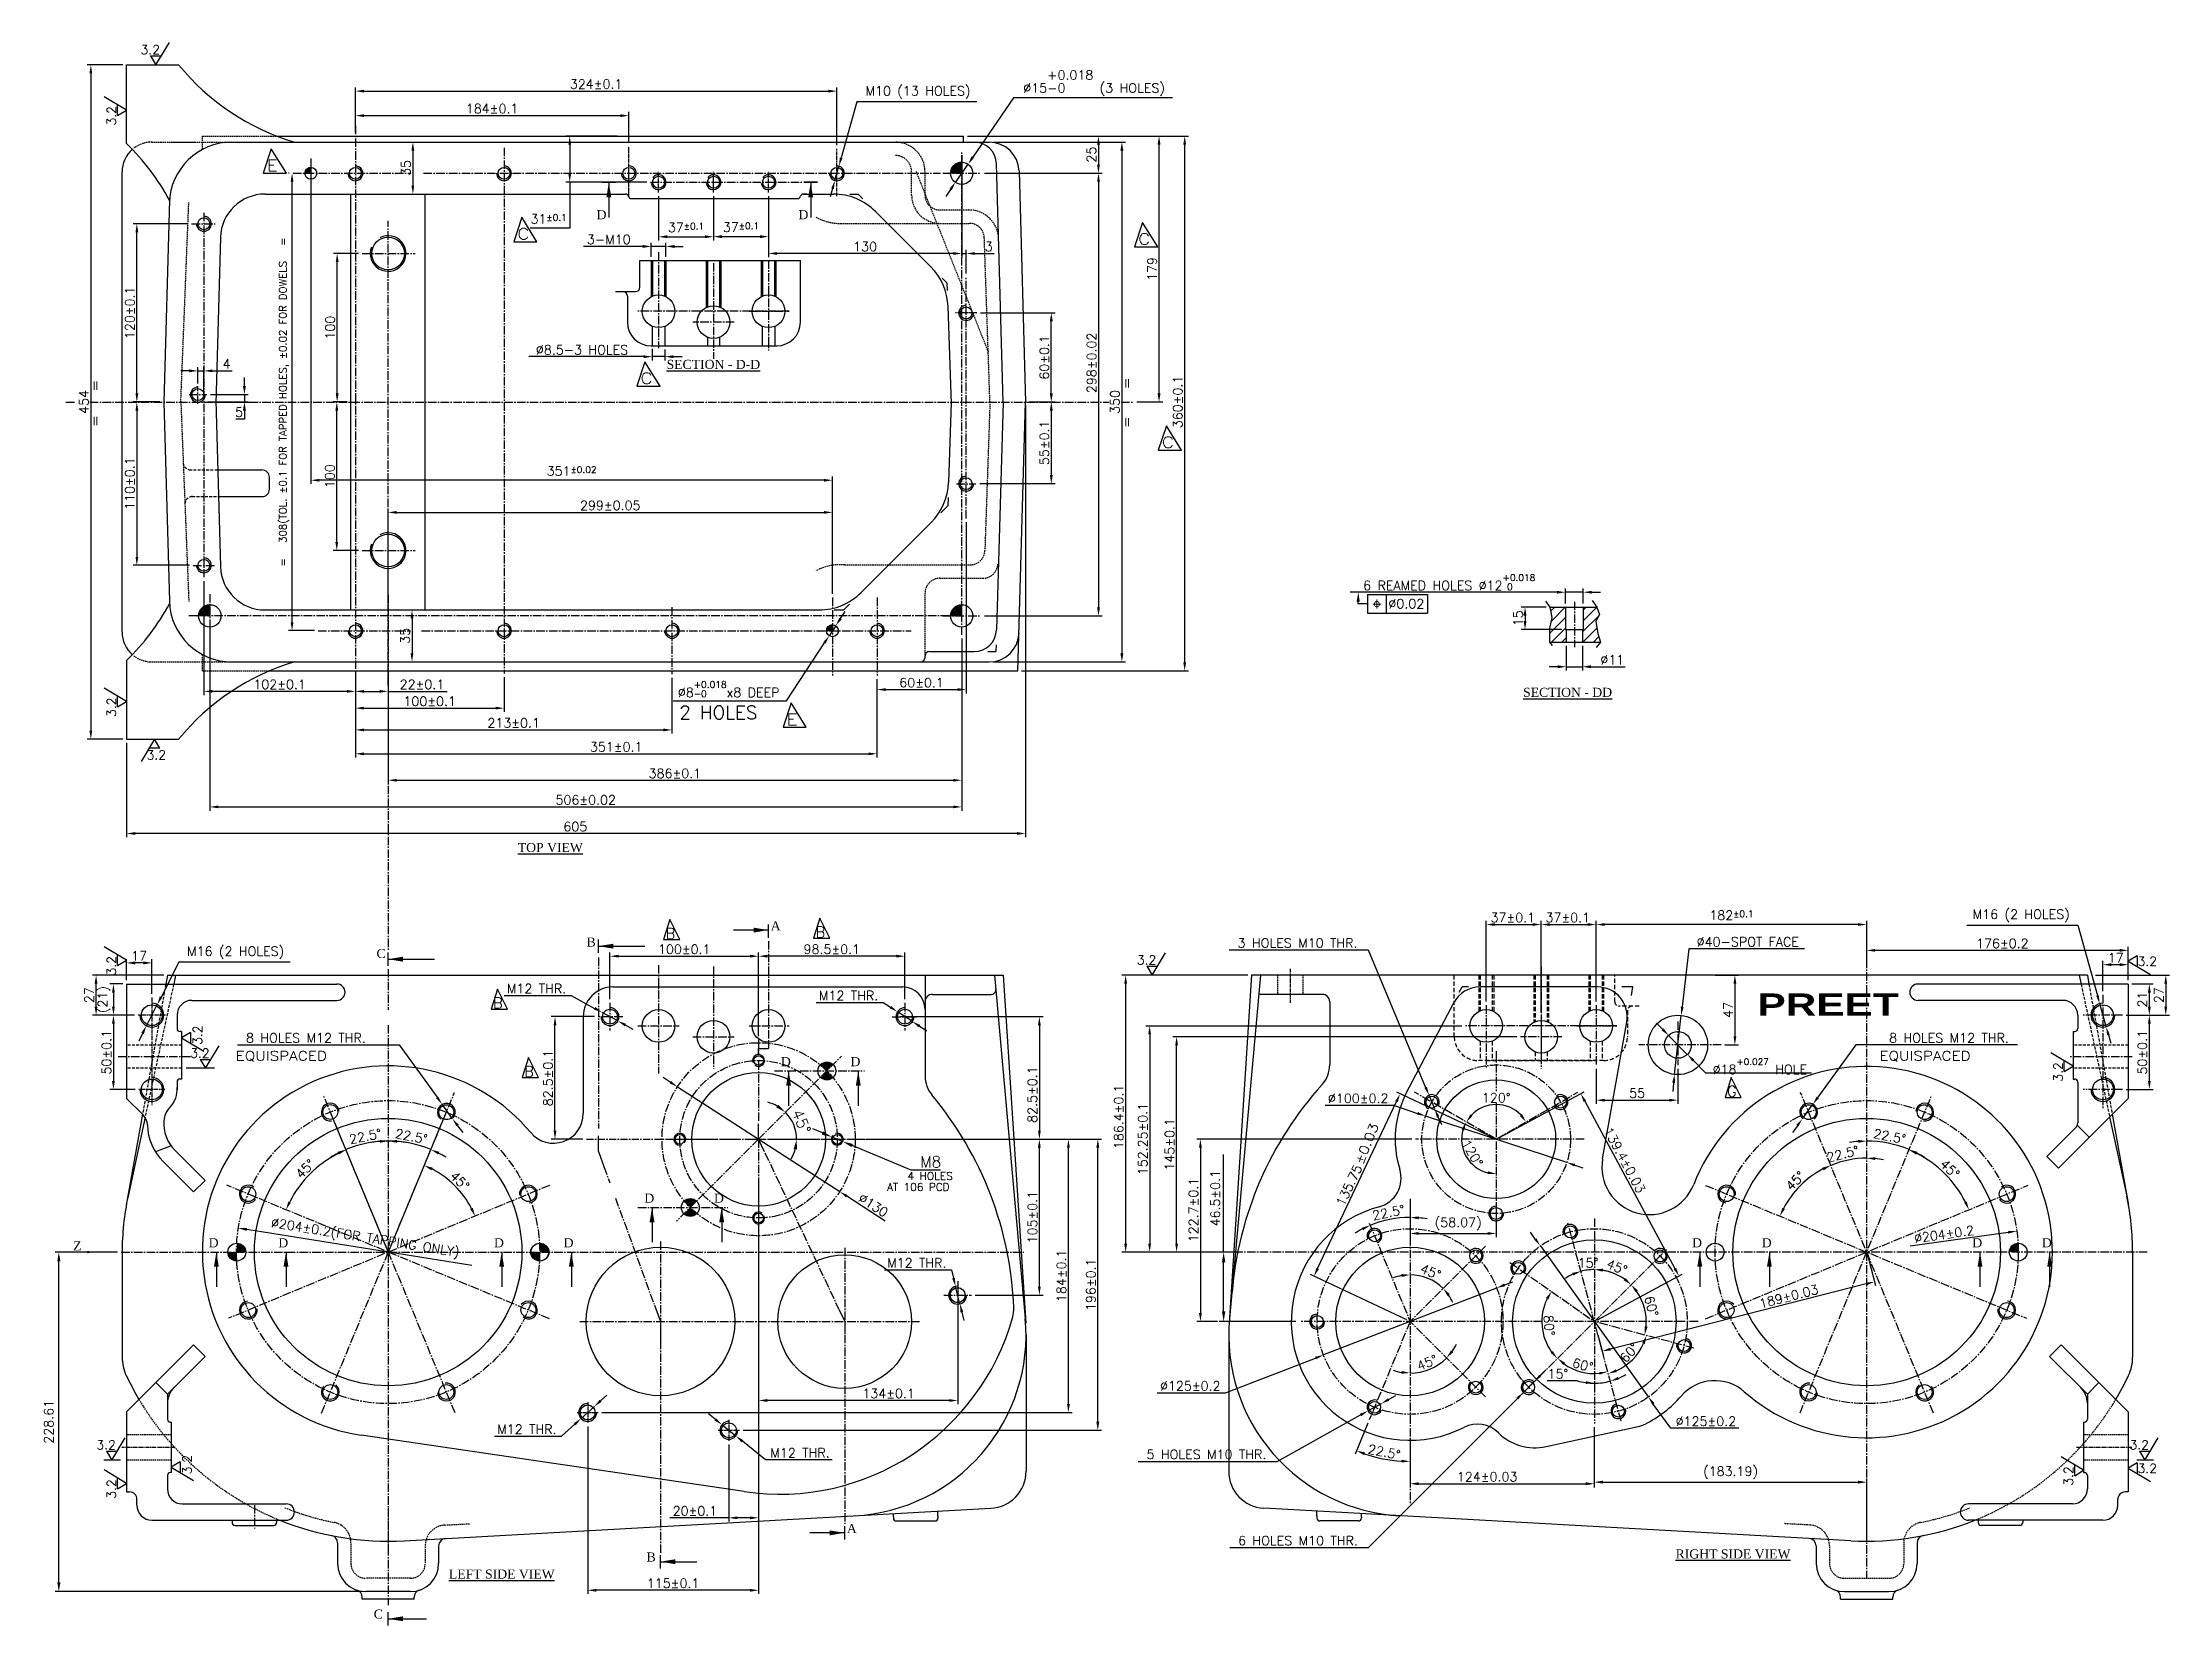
# Model space of a CAD drawing. Header units: millimetres. Extents: x -4466 to 20635, y -2270 to 9154.
# Drawn here: x 3094 to 4526, y -2270 to -1204 of the extents above; entities that cross this region are included whole.
import ezdxf
from ezdxf.enums import TextEntityAlignment as Align

# ---------------------------------------------------------------- set-up
doc = ezdxf.new("R2010")
doc.units = ezdxf.units.MM
doc.header["$LTSCALE"] = 0.3
doc.header["$PDSIZE"] = -50
for name, pattern in [('CENTER', [50.8, 31.75, -6.35, 6.35, -6.35]), ('CENTER2', [28.575, 19.05, -3.175, 3.175, -3.175]), ('HIDDEN', [9.525, 6.35, -3.175]), ('HIDDEN2', [4.7625, 3.175, -1.5875])]:
    doc.linetypes.add(name, pattern=pattern)
doc.layers.add('AM_5', color=3, linetype='Continuous', lineweight=25)
doc.layers.add('AM_8', color=1, linetype='Continuous', lineweight=25)
for name, color, linetype in [('c', 1, 'CENTER'), ('center', 1, 'CENTER2'), ('h', 4, 'HIDDEN'), ('hidden', 4, 'HIDDEN2')]:
    doc.layers.add(name, color=color, linetype=linetype)
doc.styles.add('ACISOGDT', font='amgdt.shx')
doc.styles.add('ARIAL-BLACK', font='')
doc.styles.add('ROMANTIC', font='romantic.ttf')
doc.styles.add('rs', font='romans.shx')
doc.styles.get("Standard").update_dxf_attribs({"font": 'romans.shx'})
doc.styles.get('ARIAL-BLACK').set_extended_font_data('Arial Black')
doc.dimstyles.new('AM_ISO$0', dxfattribs={"dimtxt": 2.5, "dimasz": 2.5, "dimexe": 1, "dimexo": 1, "dimgap": 1.5, "dimtad": 1, "dimdsep": 46, "dimtxsty": 'Standard', "dimcen": 0, "dimclrd": 256, "dimclre": 256, "dimclrt": 2, "dimadec": 3, "dimazin": 2, "dimtp": 0.1, "dimtm": 0.1, "dimtfac": 0.71, "dimtmove": 0, "dimatfit": 3, "dimfxl": 1, "dimlwd": -1, "dimlwe": -1, "dimarcsym": 1})
doc.dimstyles.new('ISO-25', dxfattribs={"dimscale": 2.5, "dimtxt": 2.5, "dimasz": 2.5, "dimexe": 0.7, "dimexo": 0.625, "dimtad": 1, "dimdec": 3, "dimlfac": -1, "dimzin": 9, "dimdsep": 46, "dimtxsty": 'Standard', "dimcen": 2.5, "dimclrd": 1, "dimclre": 1, "dimclrt": 7, "dimazin": 0, "dimtfac": 0.65, "dimtdec": 3, "dimtmove": 0, "dimatfit": 3, "dimfxl": 0.7, "dimtolj": 1, "dimarcsym": 0})
doc.dimstyles.new('sandeep-1', dxfattribs={"dimscale": 3, "dimtxt": 2.5, "dimasz": 2.3, "dimexe": 1, "dimexo": 1.5, "dimtad": 1, "dimdec": 1, "dimlfac": 2.5, "dimdsep": 46, "dimtxsty": 'rs', "dimcen": 0, "dimclrd": 1, "dimclre": 1, "dimclrt": 7, "dimadec": 1, "dimazin": 2, "dimtfac": 1, "dimtdec": 1, "dimtmove": 0, "dimatfit": 3, "dimfxl": 1.5, "dimarcsym": 0})
doc.dimstyles.new('sarab', dxfattribs={"dimscale": 3, "dimtxt": 2.5, "dimasz": 2.3, "dimexe": 1, "dimexo": 1, "dimtad": 1, "dimdec": 3, "dimdsep": 46, "dimtxsty": 'rs', "dimcen": 0, "dimclrd": 1, "dimclre": 1, "dimclrt": 7, "dimadec": 3, "dimazin": 2, "dimtfac": 1, "dimtdec": 3, "dimtmove": 0, "dimatfit": 3, "dimfxl": 1, "dimarcsym": 0})
doc.dimstyles.new('sarab$0', dxfattribs={"dimscale": 3, "dimtxt": 2.5, "dimasz": 2.3, "dimexe": 1, "dimexo": 1, "dimtad": 1, "dimdec": 3, "dimdsep": 46, "dimtxsty": 'rs', "dimcen": 0, "dimclrd": 1, "dimclre": 1, "dimclrt": 7, "dimadec": 3, "dimazin": 2, "dimtfac": 1, "dimtdec": 3, "dimtmove": 0, "dimatfit": 3, "dimfxl": 1, "dimarcsym": 0})
doc.dimstyles.new('sarab$3', dxfattribs={"dimscale": 3, "dimtxt": 2.5, "dimasz": 2.3, "dimexe": 1, "dimexo": 1, "dimtad": 1, "dimdec": 3, "dimdsep": 46, "dimtxsty": 'rs', "dimcen": 0, "dimclrd": 1, "dimclre": 1, "dimclrt": 7, "dimadec": 3, "dimazin": 2, "dimtfac": 1, "dimtdec": 3, "dimtmove": 0, "dimatfit": 3, "dimfxl": 1, "dimarcsym": 0})
pattern_1 = [(45, (0, -4240.57386), (-0.0707106781, 0.0707106781), [])]

msp = doc.modelspace()

# ---------------------------------------------------------------- texts
for s, height, p in [('3.2', 6.1, (3160.29499, -1212.1119)), ('2 HOLES', 9, (3522.89929, -1659.76817)), ('3.2', 6.1, (3164.39819, -1686.903)), ('B', 7.2, (3513.60624, -1807.6811)), ('B', 7.2, (3614.58151, -1806.70243)), ('3.2', 6.1, (3830.74025, -1824.98264)), ('3.2', 6.1, (4504.19189, -1825.86778)), ('B', 7.2, (3397.54839, -1854.47303)), ('3.2', 6.1, (3193.71087, -1887.73264)), ('B', 7.2, (3418.48028, -1900.55917)), ('G', 7.2, (4227.94402, -1913.97202)), ('AT 106 PCD', 5.2, (3662.65173, -1977.37486)), ('4 HOLES', 5.2, (3676.5184, -1969.94169)), ('3.2', 6.1, (3130.60139, -2151.48264)), ('3.2', 6.1, (4498.76461, -2151.48264)), ('3.2', 6.1, (4504.19189, -2167.26766))]:
    msp.add_text(s, height=height).set_placement(p)
for p in [(3143.77697, -1260.09144), (3143.77697, -1658.29492), (3143.77697, -1832.39776), (3201.70592, -1879.09068), (4453.75667, -1903.88924), (3194.70592, -2168.20652), (3143.77697, -2184.71196), (4460.75667, -2175.92486)]:
    msp.add_text('3.2', height=6.1, rotation=90).set_placement(p)
at = {"width": 1.2}
for s, height, p in [('E', 7.5, (3245.29925, -1290.7404)), ('C', 7.5, (3413.8731, -1336.79877)), ('C', 7.5, (3831.67273, -1340.25408)), ('C', 7.5, (3496.69922, -1434.03843)), ('C', 7.5, (3847.65687, -1477.13278)), ('E', 7.5, (3595.10798, -1663.75976)), ('EQUISPACED', 6.25, (3224.33497, -1889.61791)), ('EQUISPACED', 6.25, (4330.48403, -1889.61791))]:
    msp.add_text(s, height=height, dxfattribs=at).set_placement(p)
at = {"style": 'ROMANTIC'}
for s, p in [('D', (3467.20814, -1323.17356)), ('D', (3603.05736, -1323.17356)), ('%%USECTION - D-D', (3514.30574, -1423.95947)), ('%%USECTION - DD', (4090.69527, -1644.77444)), ('%%UTOP VIEW', (3414.18518, -1749.24241)), ('A', (3584.38855, -1801.97431)), ('C', (3319.09746, -1820.60997)), ('B', (3460.49614, -1812.90951)), ('D', (3591.24101, -1893.43518)), ('D', (3638.10979, -1893.43518)), ('D', (3499.31713, -1985.35906)), ('D', (3546.18591, -1985.35906)), ('Z', (3114.94467, -2017.49416)), ('D', (3206.13809, -2015.39712)), ('D', (3253.00687, -2015.39712)), ('D', (3398.14931, -2015.39712)), ('D', (3445.01809, -2015.39712)), ('D', (4204.38869, -2015.39712)), ('D', (4251.25747, -2015.39712)), ('D', (4392.95876, -2015.39712)), ('D', (4439.82754, -2015.39712)), ('A', (3635.63855, -2207.81013)), ('%%ULEFT SIDE VIEW', (3367.84909, -2238.45157)), ('B', (3500.86739, -2226.96368)), ('%%URIGHT SIDE VIEW', (4193.34334, -2224.89197)), ('C', (3317.25692, -2265.39774))]:
    msp.add_text(s, height=6.1, dxfattribs=at).set_placement(p)
at = {"width": 1.2}
for s, height, rotation, p in [('=', 6, 90, (3826.85131, -1437.65988)), ('=', 6, 90, (3132.6352, -1439.33283)), ('=', 6, 90, (3132.6352, -1462.96688)), ('=', 6, 90, (3826.85131, -1463.8393)), ('%%P0.03', 6.125, 67.8, (3982.77631, -1960.2374))]:
    msp.add_text(s, height=height, rotation=rotation, dxfattribs=at).set_placement(p)
at = {"style": 'ARIAL-BLACK', "width": 1.236616}
msp.add_text('PREET', height=15, dxfattribs=at).set_placement((4248.39703, -1859.46549), (4343.40814, -1859.46549), align=Align.FIT)
at = {"color": 7, "char_height": 6.25, "attachment_point": 5, "style": 'rs'}
for s, insert, rotation in [('186.4±0.1', (3818.53296, -1927.59552), 90), ('189±0.03', (4269.48786, -2048.4895), 14.31179014)]:
    msp.add_mtext(s, dxfattribs=dict(at, insert=insert, rotation=rotation))
at = {"char_height": 6.25, "attachment_point": 5, "rotation": 90, "style": 'rs'}
for s, insert in [('122.7±0.1', (3868.84846, -1990.27226)), ('46.5±0.1', (3883.55739, -1982.34142))]:
    msp.add_mtext(s, dxfattribs=dict(at, insert=insert))

# ---------------------------------------------------------------- blocks, each defined once
blk = doc.blocks.new('*D462')
at = {"color": 1, "lineweight": -2, "transparency": 16777216}
for p, q in [((4321.9, -1825.6), (4321.9, -1813)), ((4492.1, -1815.5), (4327.6, -1815.5)), ((4497.9, -1835.6), (4497.9, -1813))]:
    blk.add_line(p, q, dxfattribs=at)
at = {"color": 1, "transparency": 16777216}
for points in [[(4327.6, -1814.5), (4327.6, -1816.4), (4321.9, -1815.5)], [(4492.1, -1814.5), (4492.1, -1816.4), (4497.9, -1815.5)]]:
    blk.add_solid(points, dxfattribs=at)
at = {"layer": 'Defpoints', "color": 0, "transparency": 16777216}
for p in [(4321.9, -1815.5), (4321.9, -1828.1), (4497.9, -1838.1)]:
    blk.add_point(p, dxfattribs=at)
at = {"color": 7, "transparency": 16777216, "insert": (4413.2, -1810.8), "char_height": 6.25, "attachment_point": 5, "style": 'rs'}
blk.add_mtext('176±0.2', dxfattribs=at)
blk = doc.blocks.new('*D484')
at = {"color": 1, "lineweight": -2, "transparency": 16777216}
blk.add_line((4351.1, -2014.5), (4417.2, -2005.3), dxfattribs=at)
at = {"color": 1, "transparency": 16777216}
blk.add_solid([(4417.1, -2004.3), (4417.3, -2006.2), (4422.9, -2004.5)], dxfattribs=at)
at = {"layer": 'Defpoints', "color": 0, "transparency": 16777216}
for p in [(4422.9, -2004.5), (4220.9, -2032.8)]:
    blk.add_point(p, dxfattribs=at)
at = {"color": 7, "transparency": 16777216, "insert": (4374, -2006.6), "char_height": 6.25, "attachment_point": 5, "rotation": 7.9745, "style": 'rs'}
blk.add_mtext('∅204±0.2', dxfattribs=at)
blk = doc.blocks.new('*D463')
at = {"color": 1, "lineweight": -2, "transparency": 16777216}
for p, q in [((4314.6, -1879), (4289, -1914.4)), ((4423.3, -1879), (4314.6, -1879)), ((4278.6, -1928.8), (4285.7, -1919.1)), ((4275.3, -1933.5), (4271.9, -1938.1))]:
    blk.add_line(p, q, dxfattribs=at)
at = {"color": 1, "transparency": 16777216}
for points in [[(4288.3, -1913.9), (4289.8, -1915), (4285.7, -1919.1)], [(4274.5, -1932.9), (4276, -1934), (4278.6, -1928.8)]]:
    blk.add_solid(points, dxfattribs=at)
at = {"layer": 'Defpoints', "color": 0, "transparency": 16777216}
for p in [(4278.6, -1928.8), (4285.7, -1919.1)]:
    blk.add_point(p, dxfattribs=at)
at = {"color": 7, "transparency": 16777216, "insert": (4377.3, -1874.4), "char_height": 6.25, "attachment_point": 5, "style": 'rs'}
blk.add_mtext('8 HOLES M12 THR. ', dxfattribs=at)
blk = doc.blocks.new('*D485')
at = {"color": 1, "lineweight": -2, "transparency": 16777216}
for start, end in [(90, 105), (71.1742, 80.5871), (114.4129, 123.8258)]:
    blk.add_arc((4138.6, -2065.4), 35, start, end, dxfattribs=at)
at = {"color": 1, "transparency": 16777216}
for points in [[(4123.8, -2032.6), (4124.5, -2034.4), (4129.6, -2031.5)], [(4144.3, -2031.8), (4144.4, -2029.8), (4138.6, -2030.3)]]:
    blk.add_solid(points, dxfattribs=at)
at = {"layer": 'Defpoints', "color": 0, "transparency": 16777216}
for p in [(4120.9, -1999), (4138.6, -1996), (4132.6, -2030.9), (4156.6, -2132.4), (4138.6, -2134)]:
    blk.add_point(p, dxfattribs=at)
at = {"color": 7, "transparency": 16777216, "insert": (4134.4, -2025.9), "char_height": 6.25, "attachment_point": 5, "style": 'rs'}
blk.add_mtext('15°', dxfattribs=at)
blk = doc.blocks.new('*D486')
at = {"color": 1, "lineweight": -2, "transparency": 16777216}
blk.add_arc((4138.6, -2065.4), 35, 54.4127, 80.5873, dxfattribs=at)
at = {"color": 1, "transparency": 16777216}
for points in [[(4144.3, -2031.8), (4144.4, -2029.8), (4138.6, -2030.3)], [(4159.7, -2036.1), (4158.4, -2037.6), (4163.4, -2040.6)]]:
    blk.add_solid(points, dxfattribs=at)
at = {"layer": 'Defpoints', "color": 0, "transparency": 16777216}
for p in [(4138.6, -1996), (4187.2, -2016.8), (4156.2, -2035), (4089.6, -2114.4), (4138.6, -2134)]:
    blk.add_point(p, dxfattribs=at)
at = {"color": 7, "transparency": 16777216, "insert": (4153.8, -2028.7), "char_height": 6.25, "attachment_point": 5, "rotation": 337.5, "style": 'rs'}
blk.add_mtext('45°', dxfattribs=at)
blk = doc.blocks.new('*D487')
at = {"color": 1, "lineweight": -2, "transparency": 16777216}
blk.add_arc((4138.6, -2065.4), 35, 354.4127, 35.5873, dxfattribs=at)
at = {"color": 1, "transparency": 16777216}
for points in [[(4166.4, -2045.6), (4167.9, -2044.4), (4163.4, -2040.6)], [(4174.5, -2068.9), (4172.6, -2068.6), (4172.5, -2074.4)]]:
    blk.add_solid(points, dxfattribs=at)
at = {"layer": 'Defpoints', "color": 0, "transparency": 16777216}
for p in [(4187.2, -2016.8), (4138.6, -2065.4), (4173.5, -2062.3), (4205.7, -2083.3), (4089.6, -2114.4)]:
    blk.add_point(p, dxfattribs=at)
at = {"color": 7, "transparency": 16777216, "insert": (4177, -2055.1), "char_height": 6.25, "attachment_point": 5, "rotation": 285, "style": 'rs'}
blk.add_mtext('60°', dxfattribs=at)
blk = doc.blocks.new('*D488')
at = {"color": 1, "lineweight": -2, "transparency": 16777216}
blk.add_arc((4138.6, -2065.4), 36.3, 294.0948, 335.9052, dxfattribs=at)
at = {"color": 1, "transparency": 16777216}
for points in [[(4170.8, -2079.8), (4172.6, -2080.5), (4173.7, -2074.8)], [(4153.8, -2099.4), (4153.1, -2097.6), (4148, -2100.4)]]:
    blk.add_solid(points, dxfattribs=at)
at = {"layer": 'Defpoints', "color": 0, "transparency": 16777216}
for p in [(4120.9, -1999), (4138.6, -2065.4), (4205.7, -2083.3), (4159.4, -2095.1), (4156.6, -2132.4)]:
    blk.add_point(p, dxfattribs=at)
at = {"color": 7, "transparency": 16777216, "insert": (4162.2, -2086.4), "char_height": 6.25, "attachment_point": 5, "rotation": 48.1478, "style": 'rs'}
blk.add_mtext('60°', dxfattribs=at)
blk = doc.blocks.new('*D489')
at = {"color": 1, "lineweight": -2, "transparency": 16777216}
blk.add_line((4127.3, -2105.3), (4106.8, -2105.3), dxfattribs=at)
for start, end in [(292.9441, 300.8883), (254.0732, 270), (254.1117, 262.0559), (270, 285)]:
    blk.add_arc((4138.6, -2065.4), 41.5, start, end, dxfattribs=at)
at = {"color": 1, "transparency": 16777216}
for points in [[(4155.1, -2104.5), (4154.5, -2102.7), (4149.4, -2105.5)], [(4133, -2105.5), (4132.8, -2107.4), (4138.6, -2106.9)]]:
    blk.add_solid(points, dxfattribs=at)
at = {"layer": 'Defpoints', "color": 0, "transparency": 16777216}
for p in [(4120.9, -1999), (4138.6, -1996), (4145.8, -2106.2), (4156.6, -2132.4), (4138.6, -2134)]:
    blk.add_point(p, dxfattribs=at)
at = {"color": 7, "transparency": 16777216, "insert": (4114.1, -2100.6), "char_height": 6.25, "attachment_point": 5, "style": 'rs'}
blk.add_mtext('15°', dxfattribs=at)
blk = doc.blocks.new('*D490')
at = {"color": 1, "lineweight": -2, "transparency": 16777216}
blk.add_arc((4138.6, -2065.4), 35, 234.4254, 275.5746, dxfattribs=at)
at = {"color": 1, "transparency": 16777216}
for points in [[(4117.7, -2094.6), (4118.9, -2093.1), (4113.9, -2090.1)], [(4141.9, -2099.3), (4142.2, -2101.1), (4147.7, -2099.2)]]:
    blk.add_solid(points, dxfattribs=at)
at = {"layer": 'Defpoints', "color": 0, "transparency": 16777216}
for p in [(4120.9, -1999), (4187.2, -2016.8), (4123.9, -2097.1), (4089.6, -2114.4), (4156.6, -2132.4)]:
    blk.add_point(p, dxfattribs=at)
at = {"color": 7, "transparency": 16777216, "insert": (4130.8, -2094.6), "char_height": 6.25, "attachment_point": 5, "rotation": 345, "style": 'rs'}
blk.add_mtext('60°', dxfattribs=at)
blk = doc.blocks.new('*D491')
at = {"color": 1, "lineweight": -2, "transparency": 16777216}
for p, q in [((4102, -2102), (4106.1, -2097.9)), ((3986.6, -2217.5), (4086.9, -2117.2)), ((4098, -2106), (4090.9, -2113.1)), ((3893.4, -2217.5), (3986.6, -2217.5))]:
    blk.add_line(p, q, dxfattribs=at)
at = {"color": 1, "transparency": 16777216}
for points in [[(4101.4, -2101.3), (4102.7, -2102.6), (4098, -2106)], [(4086.2, -2116.5), (4087.5, -2117.8), (4090.9, -2113.1)]]:
    blk.add_solid(points, dxfattribs=at)
at = {"layer": 'Defpoints', "color": 0, "transparency": 16777216}
for p in [(4090.9, -2113.1), (4098, -2106)]:
    blk.add_point(p, dxfattribs=at)
at = {"color": 7, "transparency": 16777216, "insert": (3939.2, -2212.9), "char_height": 6.25, "attachment_point": 5, "style": 'rs'}
blk.add_mtext('6 HOLES M10 THR.', dxfattribs=at)
blk = doc.blocks.new('*D492')
at = {"color": 1, "lineweight": -2, "transparency": 16777216}
for start, end in [(117.2032, 121.9063), (90, 112.5), (80.5937, 85.2968)]:
    blk.add_arc((4014.6, -2065.4), 70.1, start, end, dxfattribs=at)
at = {"color": 1, "transparency": 16777216}
for points in [[(3982.2, -2002.2), (3983, -2003.9), (3987.8, -2000.6)], [(4020.3, -1996.5), (4020.4, -1994.6), (4014.6, -1995.3)]]:
    blk.add_solid(points, dxfattribs=at)
at = {"layer": 'Defpoints', "color": 0, "transparency": 16777216}
for p in [(4014.6, -1982.8), (3987.2, -1999.1), (4005.5, -1995.9), (4014.6, -2065.4), (4014.6, -2188.6)]:
    blk.add_point(p, dxfattribs=at)
at = {"color": 7, "transparency": 16777216, "insert": (4000.1, -1992), "char_height": 6.25, "attachment_point": 5, "rotation": 11.25, "style": 'rs'}
blk.add_mtext('22.5°', dxfattribs=at)
blk = doc.blocks.new('*D493')
at = {"color": 1, "lineweight": -2, "transparency": 16777216}
for start, end in [(100.4764, 110.9529), (45, 90), (24.0471, 34.5236)]:
    blk.add_arc((4014.6, -2065.4), 31.5, start, end, dxfattribs=at)
at = {"color": 1, "transparency": 16777216}
for points in [[(4008.8, -2033.4), (4009, -2035.4), (4014.6, -2033.9)], [(4039.8, -2048.1), (4041.3, -2046.9), (4036.9, -2043.1)]]:
    blk.add_solid(points, dxfattribs=at)
at = {"layer": 'Defpoints', "color": 0, "transparency": 16777216}
for p in [(4014.6, -1982.8), (4065.3, -2014.7), (4030.4, -2038.1), (4014.6, -2065.4), (4014.6, -2188.6)]:
    blk.add_point(p, dxfattribs=at)
at = {"color": 7, "transparency": 16777216, "insert": (4028.5, -2031.9), "char_height": 6.25, "attachment_point": 5, "rotation": 337.5, "style": 'rs'}
blk.add_mtext('45°', dxfattribs=at)
blk = doc.blocks.new('*D494')
at = {"color": 1, "lineweight": -2, "transparency": 16777216}
blk.add_line((3986.2, -2133.9), (3977.6, -2154.7), dxfattribs=at)
blk.add_arc((4014.6, -2065.4), 94.2, 250.9979, 266.5021, dxfattribs=at)
at = {"color": 1, "transparency": 16777216}
for points in [[(3983.6, -2155.3), (3984.3, -2153.5), (3978.6, -2152.4)], [(4008.9, -2158.4), (4008.9, -2160.3), (4014.6, -2159.6)]]:
    blk.add_solid(points, dxfattribs=at)
at = {"layer": 'Defpoints', "color": 0, "transparency": 16777216}
for p in [(4014.6, -1982.8), (4014.6, -2065.4), (3987.2, -2131.6), (3990.3, -2156.4), (4014.6, -2188.6)]:
    blk.add_point(p, dxfattribs=at)
at = {"color": 7, "transparency": 16777216, "insert": (3997.2, -2153.2), "char_height": 6.25, "attachment_point": 5, "rotation": 348.75, "style": 'rs'}
blk.add_mtext('22.5°', dxfattribs=at)
blk = doc.blocks.new('*D495')
at = {"color": 1, "lineweight": -2, "transparency": 16777216}
for start, end in [(324.5114, 334.0227), (250.9773, 260.4886), (270, 315)]:
    blk.add_arc((4014.6, -2065.4), 34.7, start, end, dxfattribs=at)
at = {"color": 1, "transparency": 16777216}
for points in [[(4043.6, -2086.1), (4042.1, -2084.9), (4039.2, -2089.9)], [(4009, -2098.6), (4008.8, -2100.5), (4014.6, -2100)]]:
    blk.add_solid(points, dxfattribs=at)
at = {"layer": 'Defpoints', "color": 0, "transparency": 16777216}
for p in [(4014.6, -1982.8), (4014.6, -2065.4), (4023.6, -2098.9), (4065.3, -2116.1), (4014.6, -2188.6)]:
    blk.add_point(p, dxfattribs=at)
at = {"color": 7, "transparency": 16777216, "insert": (4026.1, -2093.1), "char_height": 6.25, "attachment_point": 5, "rotation": 22.5, "style": 'rs'}
blk.add_mtext('45°', dxfattribs=at)
blk = doc.blocks.new('*D496')
at = {"color": 1, "lineweight": -2, "transparency": 16777216}
blk.add_arc((4072.6, -1942.6), 23.3, 44.2052, 135.7948, dxfattribs=at)
at = {"color": 1, "transparency": 16777216}
for points in [[(4056.7, -1927), (4055.2, -1925.8), (4052.5, -1931)], [(4090, -1925.8), (4088.5, -1927), (4092.7, -1931)]]:
    blk.add_solid(points, dxfattribs=at)
at = {"layer": 'Defpoints', "color": 0, "transparency": 16777216}
for p in [(4017.7, -1910.9), (4127.5, -1910.9), (4080.5, -1920.8), (4072.6, -1942.6), (4072.6, -1942.6)]:
    blk.add_point(p, dxfattribs=at)
at = {"color": 7, "transparency": 16777216, "insert": (4072.6, -1914.7), "char_height": 6.25, "attachment_point": 5, "style": 'rs'}
blk.add_mtext('120°', dxfattribs=at)
blk = doc.blocks.new('*D497')
at = {"color": 1, "lineweight": -2, "transparency": 16777216}
for p, q in [((3892.9, -1815.2), (3986.4, -1815.2)), ((3986.4, -1815.2), (4025.1, -1907.7)), ((4031.2, -1922.2), (4027.4, -1913)), ((4033.4, -1927.5), (4035.7, -1932.8))]:
    blk.add_line(p, q, dxfattribs=at)
at = {"color": 1, "transparency": 16777216}
for points in [[(4026, -1907.3), (4024.3, -1908.1), (4027.4, -1913)], [(4034.3, -1927.2), (4032.6, -1927.9), (4031.2, -1922.2)]]:
    blk.add_solid(points, dxfattribs=at)
at = {"layer": 'Defpoints', "color": 0, "transparency": 16777216}
for p in [(4027.4, -1913), (4031.2, -1922.2)]:
    blk.add_point(p, dxfattribs=at)
at = {"color": 7, "transparency": 16777216, "insert": (3938.9, -1810.5), "char_height": 6.25, "attachment_point": 5, "style": 'rs'}
blk.add_mtext('3 HOLES M10 THR.', dxfattribs=at)
blk = doc.blocks.new('*D498')
at = {"color": 1, "lineweight": -2, "transparency": 16777216}
for p, q in [((4098.9, -2009.9), (4095.6, -2005.2)), ((4102.3, -2014.5), (4175, -2116.2)), ((4190, -2137.2), (4178.3, -2120.9)), ((4235.9, -2137.2), (4190, -2137.2))]:
    blk.add_line(p, q, dxfattribs=at)
at = {"color": 1, "transparency": 16777216}
for points in [[(4099.7, -2009.3), (4098.2, -2010.4), (4102.3, -2014.5)], [(4179.1, -2120.3), (4177.6, -2121.4), (4175, -2116.2)]]:
    blk.add_solid(points, dxfattribs=at)
at = {"layer": 'Defpoints', "color": 0, "transparency": 16777216}
for p in [(4102.3, -2014.5), (4175, -2116.2)]:
    blk.add_point(p, dxfattribs=at)
at = {"color": 7, "transparency": 16777216, "insert": (4213.7, -2132.5), "char_height": 6.25, "attachment_point": 5, "style": 'rs'}
blk.add_mtext('∅125±0.2', dxfattribs=at)
blk = doc.blocks.new('*D499')
at = {"color": 1, "lineweight": -2, "transparency": 16777216}
for p, q in [((4072.9, -2042.8), (3956.4, -2087.9)), ((4078.3, -2040.7), (4083.7, -2038.7)), ((3890.4, -2113.4), (3951, -2090)), ((3844.5, -2113.4), (3890.4, -2113.4))]:
    blk.add_line(p, q, dxfattribs=at)
at = {"color": 1, "transparency": 16777216}
for points in [[(4077.9, -2039.8), (4078.6, -2041.6), (4072.9, -2042.8)], [(3950.6, -2089.1), (3951.3, -2090.9), (3956.4, -2087.9)]]:
    blk.add_solid(points, dxfattribs=at)
at = {"layer": 'Defpoints', "color": 0, "transparency": 16777216}
for p in [(4072.9, -2042.8), (3956.4, -2087.9)]:
    blk.add_point(p, dxfattribs=at)
at = {"color": 7, "transparency": 16777216, "insert": (3866.7, -2108.7), "char_height": 6.25, "attachment_point": 5, "style": 'rs'}
blk.add_mtext('∅125±0.2', dxfattribs=at)
blk = doc.blocks.new('*D500')
at = {"color": 1, "lineweight": -2, "transparency": 16777216}
for p, q in [((3957.6, -1919.8), (4003.5, -1919.8)), ((4003.5, -1919.8), (4019.6, -1925.2)), ((4120.1, -1958.3), (4025.1, -1927)), ((4125.5, -1960.1), (4131, -1961.9))]:
    blk.add_line(p, q, dxfattribs=at)
at = {"color": 1, "transparency": 16777216}
for points in [[(4019.9, -1924.3), (4019.3, -1926.1), (4025.1, -1927)], [(4125.8, -1959.2), (4125.2, -1961), (4120.1, -1958.3)]]:
    blk.add_solid(points, dxfattribs=at)
at = {"layer": 'Defpoints', "color": 0, "transparency": 16777216}
for p in [(4025.1, -1927), (4120.1, -1958.3)]:
    blk.add_point(p, dxfattribs=at)
at = {"color": 7, "transparency": 16777216, "insert": (3979.7, -1915.1), "char_height": 6.25, "attachment_point": 5, "style": 'rs'}
blk.add_mtext('∅100±0.2', dxfattribs=at)
blk = doc.blocks.new('*D501')
at = {"color": 1, "lineweight": -2, "transparency": 16777216}
blk.add_arc((4072.6, -1942.6), 23.3, 164.2023, 255.7977, dxfattribs=at)
at = {"color": 1, "transparency": 16777216}
for points in [[(4049.3, -1935.9), (4051.1, -1936.7), (4052.4, -1931)], [(4067, -1964.2), (4066.8, -1966.1), (4072.6, -1965.9)]]:
    blk.add_solid(points, dxfattribs=at)
at = {"layer": 'Defpoints', "color": 0, "transparency": 16777216}
for p in [(4017.7, -1910.9), (4072.6, -1918.4), (4072.6, -1942.6), (4049.7, -1946.7), (4072.6, -2006)]:
    blk.add_point(p, dxfattribs=at)
at = {"color": 7, "transparency": 16777216, "insert": (4056.5, -1951.9), "char_height": 6.25, "attachment_point": 5, "rotation": 300, "style": 'rs'}
blk.add_mtext('120°', dxfattribs=at)
blk = doc.blocks.new('*D502')
at = {"color": 1, "lineweight": -2, "transparency": 16777216}
for p, q in [((4014.6, -1985.3), (4014.6, -2008.6)), ((4072.6, -1985.1), (4072.6, -2008.6)), ((4020.4, -2006.1), (4066.8, -2006.1))]:
    blk.add_line(p, q, dxfattribs=at)
at = {"color": 1, "transparency": 16777216}
for points in [[(4020.4, -2005.1), (4020.4, -2007), (4014.6, -2006.1)], [(4066.8, -2005.1), (4066.8, -2007), (4072.6, -2006.1)]]:
    blk.add_solid(points, dxfattribs=at)
at = {"layer": 'Defpoints', "color": 0, "transparency": 16777216}
for p in [(4014.6, -1982.8), (4072.6, -1982.6), (4072.6, -2006.1)]:
    blk.add_point(p, dxfattribs=at)
at = {"color": 7, "transparency": 16777216, "insert": (4047, -1999.7), "char_height": 6.25, "attachment_point": 5, "style": 'rs'}
blk.add_mtext('(58.07)', dxfattribs=at)
blk = doc.blocks.new('*D464')
at = {"color": 1, "lineweight": -2, "transparency": 16777216}
for p, q in [((4138.6, -2136.5), (4138.6, -2177.1)), ((4014.6, -2147.9), (4014.6, -2177.1)), ((4020.4, -2174.6), (4132.9, -2174.6))]:
    blk.add_line(p, q, dxfattribs=at)
at = {"color": 1, "transparency": 16777216}
for points in [[(4020.4, -2173.6), (4020.4, -2175.6), (4014.6, -2174.6)], [(4132.9, -2173.6), (4132.9, -2175.6), (4138.6, -2174.6)]]:
    blk.add_solid(points, dxfattribs=at)
at = {"layer": 'Defpoints', "color": 0, "transparency": 16777216}
for p in [(4014.6, -2145.4), (4138.6, -2134), (4138.6, -2174.6)]:
    blk.add_point(p, dxfattribs=at)
at = {"color": 7, "transparency": 16777216, "insert": (4066.5, -2169.9), "char_height": 6.25, "attachment_point": 5, "style": 'rs'}
blk.add_mtext('124±0.03', dxfattribs=at)
blk = doc.blocks.new('*D503')
at = {"color": 1, "lineweight": -2, "transparency": 16777216}
for p, q in [((4065.9, -1849.9), (4065.9, -1795.6)), ((4071.6, -1798.1), (4097.1, -1798.1)), ((4102.9, -1829.6), (4102.9, -1795.6))]:
    blk.add_line(p, q, dxfattribs=at)
at = {"color": 1, "transparency": 16777216}
for points in [[(4071.6, -1797.1), (4071.6, -1799), (4065.9, -1798.1)], [(4097.1, -1797.1), (4097.1, -1799), (4102.9, -1798.1)]]:
    blk.add_solid(points, dxfattribs=at)
at = {"layer": 'Defpoints', "color": 0, "transparency": 16777216}
for p in [(4102.9, -1798.1), (4102.9, -1832.1), (4065.9, -1852.4)]:
    blk.add_point(p, dxfattribs=at)
at = {"color": 7, "transparency": 16777216, "insert": (4083.8, -1793.4), "char_height": 6.25, "attachment_point": 5, "style": 'rs'}
blk.add_mtext('37±0.1', dxfattribs=at)
blk = doc.blocks.new('*D504')
at = {"color": 1, "lineweight": -2, "transparency": 16777216}
for p, q in [((4102.9, -1857.2), (4102.9, -1795.6)), ((4108.6, -1798.1), (4134.1, -1798.1)), ((4139.9, -1849.9), (4139.9, -1795.6))]:
    blk.add_line(p, q, dxfattribs=at)
at = {"color": 1, "transparency": 16777216}
for points in [[(4108.6, -1797.1), (4108.6, -1799), (4102.9, -1798.1)], [(4134.1, -1797.1), (4134.1, -1799), (4139.9, -1798.1)]]:
    blk.add_solid(points, dxfattribs=at)
at = {"layer": 'Defpoints', "color": 0, "transparency": 16777216}
for p in [(4139.9, -1798.1), (4102.9, -1859.7), (4139.9, -1852.4)]:
    blk.add_point(p, dxfattribs=at)
at = {"color": 7, "transparency": 16777216, "insert": (4120.8, -1793.4), "char_height": 6.25, "attachment_point": 5, "style": 'rs'}
blk.add_mtext('37±0.1', dxfattribs=at)
blk = doc.blocks.new('*D505')
at = {"color": 1, "lineweight": -2, "transparency": 16777216}
for p, q in [((4480.9, -1842.9), (4480.9, -1822.6)), ((4492.1, -1825.1), (4486.6, -1825.1)), ((4497.9, -1835.6), (4497.9, -1822.6))]:
    blk.add_line(p, q, dxfattribs=at)
at = {"color": 1, "transparency": 16777216}
for points in [[(4486.6, -1824.1), (4486.6, -1826.1), (4480.9, -1825.1)], [(4492.1, -1824.1), (4492.1, -1826.1), (4497.9, -1825.1)]]:
    blk.add_solid(points, dxfattribs=at)
at = {"layer": 'Defpoints', "color": 0, "transparency": 16777216}
for p in [(4480.9, -1825.1), (4480.9, -1845.4), (4497.9, -1838.1)]:
    blk.add_point(p, dxfattribs=at)
at = {"color": 7, "transparency": 16777216, "insert": (4489.4, -1820.4), "char_height": 6.25, "attachment_point": 5, "style": 'rs'}
blk.add_mtext('17', dxfattribs=at)
blk = doc.blocks.new('*D506')
at = {"color": 1, "lineweight": -2, "transparency": 16777216}
for p, q in [((4500.4, -1838.1), (4514.6, -1838.1)), ((4512.1, -1843.9), (4512.1, -1853.4)), ((4496.6, -1859.1), (4514.6, -1859.1))]:
    blk.add_line(p, q, dxfattribs=at)
at = {"color": 1, "transparency": 16777216}
for points in [[(4511.2, -1843.9), (4513.1, -1843.9), (4512.1, -1838.1)], [(4511.2, -1853.4), (4513.1, -1853.4), (4512.1, -1859.1)]]:
    blk.add_solid(points, dxfattribs=at)
at = {"layer": 'Defpoints', "color": 0, "transparency": 16777216}
for p in [(4497.9, -1838.1), (4494.1, -1859.1), (4512.1, -1859.1)]:
    blk.add_point(p, dxfattribs=at)
at = {"color": 7, "transparency": 16777216, "insert": (4507.4, -1848.6), "char_height": 6.25, "attachment_point": 5, "rotation": 90, "style": 'rs'}
blk.add_mtext('21', dxfattribs=at)
blk = doc.blocks.new('*D507')
at = {"color": 1, "lineweight": -2, "transparency": 16777216}
for p, q in [((4500.4, -1859.1), (4514.6, -1859.1)), ((4512.1, -1864.9), (4512.1, -1903.4)), ((4496.6, -1909.1), (4514.6, -1909.1))]:
    blk.add_line(p, q, dxfattribs=at)
at = {"color": 1, "transparency": 16777216}
for points in [[(4511.2, -1864.9), (4513.1, -1864.9), (4512.1, -1859.1)], [(4511.2, -1903.4), (4513.1, -1903.4), (4512.1, -1909.1)]]:
    blk.add_solid(points, dxfattribs=at)
at = {"layer": 'Defpoints', "color": 0, "transparency": 16777216}
for p in [(4497.9, -1859.1), (4494.1, -1909.1), (4512.1, -1909.1)]:
    blk.add_point(p, dxfattribs=at)
at = {"color": 7, "transparency": 16777216, "insert": (4507.4, -1884.1), "char_height": 6.25, "attachment_point": 5, "rotation": 90, "style": 'rs'}
blk.add_mtext('50±0.1', dxfattribs=at)
blk = doc.blocks.new('*D508')
at = {"color": 1, "lineweight": -2, "transparency": 16777216}
for p, q in [((4086.4, -1873.6), (3855, -1873.6)), ((3857.5, -2012.9), (3857.5, -1879.4)), ((3899.5, -2018.6), (3855, -2018.6))]:
    blk.add_line(p, q, dxfattribs=at)
at = {"color": 1, "transparency": 16777216}
for points in [[(3856.6, -1879.4), (3858.5, -1879.4), (3857.5, -1873.6)], [(3856.6, -2012.9), (3858.5, -2012.9), (3857.5, -2018.6)]]:
    blk.add_solid(points, dxfattribs=at)
at = {"layer": 'Defpoints', "color": 0, "transparency": 16777216}
for p in [(3857.5, -1873.6), (4088.9, -1873.6), (3902, -2018.6)]:
    blk.add_point(p, dxfattribs=at)
at = {"color": 7, "transparency": 16777216, "insert": (3852.8, -1946.1), "char_height": 6.25, "attachment_point": 5, "rotation": 90, "style": 'rs'}
blk.add_mtext('145±0.1', dxfattribs=at)
blk = doc.blocks.new('*D509')
at = {"color": 1, "lineweight": -2, "transparency": 16777216}
for p, q in [((4049.4, -1866.4), (3836.9, -1866.4)), ((3839.4, -1872.1), (3839.4, -2012.9)), ((3899.5, -2018.6), (3836.9, -2018.6))]:
    blk.add_line(p, q, dxfattribs=at)
at = {"color": 1, "transparency": 16777216}
for points in [[(3838.4, -1872.1), (3840.3, -1872.1), (3839.4, -1866.4)], [(3838.4, -2012.9), (3840.3, -2012.9), (3839.4, -2018.6)]]:
    blk.add_solid(points, dxfattribs=at)
at = {"layer": 'Defpoints', "color": 0, "transparency": 16777216}
for p in [(4051.9, -1866.4), (3839.4, -2018.6), (3902, -2018.6)]:
    blk.add_point(p, dxfattribs=at)
at = {"color": 7, "transparency": 16777216, "insert": (3834.7, -1942.5), "char_height": 6.25, "attachment_point": 5, "rotation": 90, "style": 'rs'}
blk.add_mtext('152.25±0.1', dxfattribs=at)
blk = doc.blocks.new('*D510')
at = {"color": 1, "lineweight": -2, "transparency": 16777216}
blk.add_line((3383.2, -2027.6), (3231.9, -2003.4), dxfattribs=at)
at = {"color": 1, "transparency": 16777216}
blk.add_solid([(3232, -2002.5), (3231.7, -2004.4), (3226.2, -2002.5)], dxfattribs=at)
at = {"layer": 'Defpoints', "color": 0, "transparency": 16777216}
for p in [(3226.2, -2002.5), (3427.6, -2034.7)]:
    blk.add_point(p, dxfattribs=at)
at = {"color": 7, "transparency": 16777216, "insert": (3311.4, -2009.7), "char_height": 6.25, "attachment_point": 5, "rotation": 350.9097, "style": 'rs'}
blk.add_mtext('∅204±0.2(FOR TAPPING ONLY)', dxfattribs=at)
blk = doc.blocks.new('*D511')
at = {"color": 1, "lineweight": -2, "transparency": 16777216}
for p, q in [((3576.2, -1873.2), (3576.2, -1816.9)), ((3674.7, -1848.3), (3674.7, -1816.9)), ((3669, -1819.4), (3582, -1819.4))]:
    blk.add_line(p, q, dxfattribs=at)
at = {"color": 1, "transparency": 16777216}
for points in [[(3582, -1818.4), (3582, -1820.3), (3576.2, -1819.4)], [(3669, -1818.4), (3669, -1820.3), (3674.7, -1819.4)]]:
    blk.add_solid(points, dxfattribs=at)
at = {"layer": 'Defpoints', "color": 0, "transparency": 16777216}
for p in [(3576.2, -1819.4), (3674.7, -1850.8), (3576.2, -1875.7)]:
    blk.add_point(p, dxfattribs=at)
at = {"color": 7, "transparency": 16777216, "insert": (3625.5, -1814.7), "char_height": 6.25, "attachment_point": 5, "style": 'rs'}
blk.add_mtext('98.5±0.1', dxfattribs=at)
blk = doc.blocks.new('*D512')
at = {"color": 1, "lineweight": -2, "transparency": 16777216}
for p, q in [((3671.7, -1860.1), (3767.7, -1860.1)), ((3765.2, -1865.9), (3765.2, -1936.9)), ((3648.4, -1942.6), (3767.7, -1942.6))]:
    blk.add_line(p, q, dxfattribs=at)
at = {"color": 1, "transparency": 16777216}
for points in [[(3764.2, -1865.9), (3766.1, -1865.9), (3765.2, -1860.1)], [(3764.2, -1936.9), (3766.1, -1936.9), (3765.2, -1942.6)]]:
    blk.add_solid(points, dxfattribs=at)
at = {"layer": 'Defpoints', "color": 0, "transparency": 16777216}
for p in [(3669.2, -1860.1), (3645.9, -1942.6), (3765.2, -1942.6)]:
    blk.add_point(p, dxfattribs=at)
at = {"color": 7, "transparency": 16777216, "insert": (3760.5, -1912.6), "char_height": 6.25, "attachment_point": 5, "rotation": 90, "style": 'rs'}
blk.add_mtext('82.5±0.1', dxfattribs=at)
blk = doc.blocks.new('*D513')
at = {"color": 1, "lineweight": -2, "transparency": 16777216}
for p, q in [((3150.9, -1835.6), (3150.9, -1821.4)), ((3162.2, -1823.9), (3156.7, -1823.9)), ((3167.9, -1844.7), (3167.9, -1821.4))]:
    blk.add_line(p, q, dxfattribs=at)
at = {"color": 1, "transparency": 16777216}
for points in [[(3156.7, -1822.9), (3156.7, -1824.9), (3150.9, -1823.9)], [(3162.2, -1822.9), (3162.2, -1824.9), (3167.9, -1823.9)]]:
    blk.add_solid(points, dxfattribs=at)
at = {"layer": 'Defpoints', "color": 0, "transparency": 16777216}
for p in [(3150.9, -1823.9), (3150.9, -1838.1), (3167.9, -1847.2)]:
    blk.add_point(p, dxfattribs=at)
at = {"color": 7, "transparency": 16777216, "insert": (3159.4, -1819.2), "char_height": 6.25, "attachment_point": 5, "style": 'rs'}
blk.add_mtext('17', dxfattribs=at)
blk = doc.blocks.new('*D514')
at = {"color": 1, "lineweight": -2, "transparency": 16777216}
for p, q in [((3148.4, -1838.1), (3139.6, -1838.1)), ((3142.1, -1843.9), (3142.1, -1853.4)), ((3156.2, -1859.1), (3139.6, -1859.1))]:
    blk.add_line(p, q, dxfattribs=at)
at = {"color": 1, "transparency": 16777216}
for points in [[(3141.1, -1843.9), (3143, -1843.9), (3142.1, -1838.1)], [(3141.1, -1853.4), (3143, -1853.4), (3142.1, -1859.1)]]:
    blk.add_solid(points, dxfattribs=at)
at = {"layer": 'Defpoints', "color": 0, "transparency": 16777216}
for p in [(3150.9, -1838.1), (3142.1, -1859.1), (3158.7, -1859.1)]:
    blk.add_point(p, dxfattribs=at)
at = {"color": 7, "transparency": 16777216, "insert": (3135.8, -1848.6), "char_height": 6.25, "attachment_point": 5, "rotation": 90, "style": 'rs'}
blk.add_mtext('(21)', dxfattribs=at)
blk = doc.blocks.new('*D515')
at = {"color": 1, "lineweight": -2, "transparency": 16777216}
for p, q in [((3148.4, -1859.1), (3139.6, -1859.1)), ((3142.1, -1864.9), (3142.1, -1903.4)), ((3156.6, -1909.1), (3139.6, -1909.1))]:
    blk.add_line(p, q, dxfattribs=at)
at = {"color": 1, "transparency": 16777216}
for points in [[(3141.1, -1864.9), (3143, -1864.9), (3142.1, -1859.1)], [(3141.1, -1903.4), (3143, -1903.4), (3142.1, -1909.1)]]:
    blk.add_solid(points, dxfattribs=at)
at = {"layer": 'Defpoints', "color": 0, "transparency": 16777216}
for p in [(3150.9, -1859.1), (3142.1, -1909.1), (3159.1, -1909.1)]:
    blk.add_point(p, dxfattribs=at)
at = {"color": 7, "transparency": 16777216, "insert": (3137.4, -1884.1), "char_height": 6.25, "attachment_point": 5, "rotation": 90, "style": 'rs'}
blk.add_mtext('50±0.1', dxfattribs=at)
blk = doc.blocks.new('*D516')
at = {"color": 1, "lineweight": -2, "transparency": 16777216}
for p, q in [((3186.1, -1823.4), (3174.2, -1846.9)), ((3260.9, -1823.4), (3186.1, -1823.4)), ((3164.3, -1866.2), (3171.5, -1852)), ((3161.7, -1871.4), (3159.1, -1876.5))]:
    blk.add_line(p, q, dxfattribs=at)
at = {"color": 1, "transparency": 16777216}
for points in [[(3173.3, -1846.4), (3175, -1847.3), (3171.5, -1852)], [(3160.8, -1870.9), (3162.5, -1871.8), (3164.3, -1866.2)]]:
    blk.add_solid(points, dxfattribs=at)
at = {"layer": 'Defpoints', "color": 0, "transparency": 16777216}
for p in [(3171.5, -1852), (3164.3, -1866.2)]:
    blk.add_point(p, dxfattribs=at)
at = {"color": 7, "transparency": 16777216, "insert": (3224.3, -1817.1), "char_height": 6.25, "attachment_point": 5, "style": 'rs'}
blk.add_mtext('M16 (2 HOLES)', dxfattribs=at)
blk = doc.blocks.new('*D517')
at = {"color": 1, "lineweight": -2, "transparency": 16777216}
for p, q in [((4389.3, -1798.5), (4464, -1798.5)), ((4464, -1798.5), (4477.2, -1845.9)), ((4483, -1866.8), (4478.7, -1851.4)), ((4484.6, -1872.4), (4486.1, -1877.9))]:
    blk.add_line(p, q, dxfattribs=at)
at = {"color": 1, "transparency": 16777216}
for points in [[(4478.1, -1845.6), (4476.3, -1846.1), (4478.7, -1851.4)], [(4485.5, -1872.1), (4483.7, -1872.6), (4483, -1866.8)]]:
    blk.add_solid(points, dxfattribs=at)
at = {"layer": 'Defpoints', "color": 0, "transparency": 16777216}
for p in [(4478.7, -1851.4), (4483, -1866.8)]:
    blk.add_point(p, dxfattribs=at)
at = {"color": 7, "transparency": 16777216, "insert": (4425.9, -1792.2), "char_height": 6.25, "attachment_point": 5, "style": 'rs'}
blk.add_mtext('M16 (2 HOLES)', dxfattribs=at)
blk = doc.blocks.new('*D465')
at = {"color": 1, "lineweight": -2, "transparency": 16777216}
for p, q in [((4074.8, -1941.4), (4131.7, -1910.8)), ((4132.3, -1917), (4192.9, -2029.7)), ((4140.8, -2064.2), (4197.8, -2033.5))]:
    blk.add_line(p, q, dxfattribs=at)
at = {"color": 1, "transparency": 16777216}
for points in [[(4133.1, -1916.6), (4131.4, -1917.5), (4129.5, -1912)], [(4193.7, -2029.2), (4192, -2030.1), (4195.6, -2034.7)]]:
    blk.add_solid(points, dxfattribs=at)
at = {"layer": 'Defpoints', "color": 0, "transparency": 16777216}
for p in [(4072.6, -1942.6), (4195.6, -2034.7), (4138.6, -2065.4)]:
    blk.add_point(p, dxfattribs=at)
at = {"color": 7, "transparency": 16777216, "insert": (4159, -1956.7), "char_height": 6.25, "attachment_point": 5, "rotation": 298.2841, "style": 'rs'}
blk.add_mtext('139.4±0.03', dxfattribs=at)
blk = doc.blocks.new('*D518')
at = {"color": 1, "lineweight": -2, "transparency": 16777216}
for p, q in [((3755.9, -1448.7), (3755.9, -1739.3)), ((3150.9, -1675.7), (3150.9, -1739.3)), ((3750.2, -1736.8), (3156.7, -1736.8))]:
    blk.add_line(p, q, dxfattribs=at)
at = {"color": 1, "transparency": 16777216}
for points in [[(3156.7, -1735.8), (3156.7, -1737.7), (3150.9, -1736.8)], [(3750.2, -1735.8), (3750.2, -1737.7), (3755.9, -1736.8)]]:
    blk.add_solid(points, dxfattribs=at)
at = {"layer": 'Defpoints', "color": 0, "transparency": 16777216}
for p in [(3755.9, -1446.2), (3150.9, -1673.2), (3150.9, -1736.8)]:
    blk.add_point(p, dxfattribs=at)
at = {"color": 7, "transparency": 16777216, "insert": (3452.9, -1732.1), "char_height": 6.25, "attachment_point": 5, "style": 'rs'}
blk.add_mtext('605', dxfattribs=at)
blk = doc.blocks.new('*D466')
at = {"color": 1, "lineweight": -2, "transparency": 16777216}
for p, q in [((3341.3, -1586.2), (3345.5, -1586.2)), ((3343, -1592), (3343, -1615.5)), ((3344.6, -1621.2), (3345.5, -1621.2))]:
    blk.add_line(p, q, dxfattribs=at)
at = {"color": 1, "transparency": 16777216}
for points in [[(3342, -1592), (3343.9, -1592), (3343, -1586.2)], [(3342, -1615.5), (3343.9, -1615.5), (3343, -1621.2)]]:
    blk.add_solid(points, dxfattribs=at)
at = {"layer": 'Defpoints', "color": 0, "transparency": 16777216}
for p in [(3338.8, -1586.2), (3342.1, -1621.2), (3343, -1621.2)]:
    blk.add_point(p, dxfattribs=at)
at = {"color": 7, "transparency": 16777216, "insert": (3338.3, -1603.7), "char_height": 6.25, "attachment_point": 5, "rotation": 90, "style": 'rs'}
blk.add_mtext('35', dxfattribs=at)
blk = doc.blocks.new('*D467')
at = {"color": 1, "lineweight": -2, "transparency": 16777216}
blk.add_line((3343.6, -1277), (3343.6, -1300.5), dxfattribs=at)
at = {"color": 1, "transparency": 16777216}
for points in [[(3342.6, -1277), (3344.5, -1277), (3343.6, -1271.2)], [(3342.6, -1300.5), (3344.5, -1300.5), (3343.6, -1306.2)]]:
    blk.add_solid(points, dxfattribs=at)
at = {"layer": 'Defpoints', "color": 0, "transparency": 16777216}
for p in [(3343.6, -1271.2), (3343.6, -1306.2), (3343.6, -1306.2)]:
    blk.add_point(p, dxfattribs=at)
at = {"color": 7, "transparency": 16777216, "insert": (3338.9, -1288.7), "char_height": 6.25, "attachment_point": 5, "rotation": 90, "style": 'rs'}
blk.add_mtext('35', dxfattribs=at)
blk = doc.blocks.new('*D468')
at = {"color": 1, "lineweight": -2, "transparency": 16777216}
for p, q in [((3304.9, -1631.3), (3304.9, -1643.6)), ((3326.9, -1629.7), (3326.9, -1643.6)), ((3310.7, -1641.1), (3321.2, -1641.1)), ((3326.9, -1641.1), (3366.7, -1641.1))]:
    blk.add_line(p, q, dxfattribs=at)
at = {"color": 1, "transparency": 16777216}
for points in [[(3310.7, -1640.1), (3310.7, -1642), (3304.9, -1641.1)], [(3321.2, -1640.1), (3321.2, -1642), (3326.9, -1641.1)]]:
    blk.add_solid(points, dxfattribs=at)
at = {"layer": 'Defpoints', "color": 0, "transparency": 16777216}
for p in [(3304.9, -1628.8), (3326.9, -1627.2), (3326.9, -1641.1)]:
    blk.add_point(p, dxfattribs=at)
at = {"color": 7, "transparency": 16777216, "insert": (3349.7, -1636.4), "char_height": 6.25, "attachment_point": 5, "style": 'rs'}
blk.add_mtext('22±0.1', dxfattribs=at)
blk = doc.blocks.new('*D469')
at = {"color": 1, "lineweight": -2, "transparency": 16777216}
for p, q in [((3404.9, -1631.6), (3404.9, -1654.9)), ((3304.9, -1633.8), (3304.9, -1654.9)), ((3310.7, -1652.4), (3399.2, -1652.4))]:
    blk.add_line(p, q, dxfattribs=at)
at = {"color": 1, "transparency": 16777216}
for points in [[(3310.7, -1651.4), (3310.7, -1653.3), (3304.9, -1652.4)], [(3399.2, -1651.4), (3399.2, -1653.3), (3404.9, -1652.4)]]:
    blk.add_solid(points, dxfattribs=at)
at = {"layer": 'Defpoints', "color": 0, "transparency": 16777216}
for p in [(3304.9, -1631.3), (3404.9, -1629.1), (3404.9, -1652.4)]:
    blk.add_point(p, dxfattribs=at)
at = {"color": 7, "transparency": 16777216, "insert": (3354.9, -1647.7), "char_height": 6.25, "attachment_point": 5, "style": 'rs'}
blk.add_mtext('100±0.1', dxfattribs=at)
blk = doc.blocks.new('*D470')
at = {"color": 1, "lineweight": -2, "transparency": 16777216}
for p, q in [((3304.9, -1631.3), (3304.9, -1669.5)), ((3517.9, -1631.9), (3517.9, -1669.5)), ((3310.7, -1667), (3512.2, -1667))]:
    blk.add_line(p, q, dxfattribs=at)
at = {"color": 1, "transparency": 16777216}
for points in [[(3310.7, -1666.1), (3310.7, -1668), (3304.9, -1667)], [(3512.2, -1666.1), (3512.2, -1668), (3517.9, -1667)]]:
    blk.add_solid(points, dxfattribs=at)
at = {"layer": 'Defpoints', "color": 0, "transparency": 16777216}
for p in [(3304.9, -1628.8), (3517.9, -1629.4), (3517.9, -1667)]:
    blk.add_point(p, dxfattribs=at)
at = {"color": 7, "transparency": 16777216, "insert": (3411.4, -1662.3), "char_height": 6.25, "attachment_point": 5, "style": 'rs'}
blk.add_mtext('213±0.1', dxfattribs=at)
blk = doc.blocks.new('*D471')
at = {"color": 1, "lineweight": -2, "transparency": 16777216}
for p, q in [((3304.9, -1629.7), (3304.9, -1685.6)), ((3655.9, -1632.9), (3655.9, -1685.6)), ((3310.7, -1683.1), (3650.2, -1683.1))]:
    blk.add_line(p, q, dxfattribs=at)
at = {"color": 1, "transparency": 16777216}
for points in [[(3310.7, -1682.2), (3310.7, -1684.1), (3304.9, -1683.1)], [(3650.2, -1682.2), (3650.2, -1684.1), (3655.9, -1683.1)]]:
    blk.add_solid(points, dxfattribs=at)
at = {"layer": 'Defpoints', "color": 0, "transparency": 16777216}
for p in [(3304.9, -1627.2), (3655.9, -1630.4), (3655.9, -1683.1)]:
    blk.add_point(p, dxfattribs=at)
at = {"color": 7, "transparency": 16777216, "insert": (3480.4, -1678.4), "char_height": 6.25, "attachment_point": 5, "style": 'rs'}
blk.add_mtext('351±0.1', dxfattribs=at)
blk = doc.blocks.new('*D519')
at = {"color": 1, "lineweight": -2, "transparency": 16777216}
for p, q in [((3712.9, -1605.5), (3712.9, -1703.4)), ((3326.9, -1627.2), (3326.9, -1703.4)), ((3332.7, -1700.9), (3707.2, -1700.9))]:
    blk.add_line(p, q, dxfattribs=at)
at = {"color": 1, "transparency": 16777216}
for points in [[(3332.7, -1700), (3332.7, -1701.9), (3326.9, -1700.9)], [(3707.2, -1700), (3707.2, -1701.9), (3712.9, -1700.9)]]:
    blk.add_solid(points, dxfattribs=at)
at = {"layer": 'Defpoints', "color": 0, "transparency": 16777216}
for p in [(3712.9, -1603), (3326.9, -1624.7), (3712.9, -1700.9)]:
    blk.add_point(p, dxfattribs=at)
at = {"color": 7, "transparency": 16777216, "insert": (3519.9, -1696.3), "char_height": 6.25, "attachment_point": 5, "style": 'rs'}
blk.add_mtext('386±0.1', dxfattribs=at)
blk = doc.blocks.new('*D472')
at = {"color": 1, "lineweight": -2, "transparency": 16777216}
for p, q in [((3728.2, -1292.2), (3807.5, -1292.2)), ((3805, -1298), (3805, -1584.5)), ((3728.2, -1590.2), (3807.5, -1590.2))]:
    blk.add_line(p, q, dxfattribs=at)
at = {"color": 1, "transparency": 16777216}
for points in [[(3804, -1298), (3805.9, -1298), (3805, -1292.2)], [(3804, -1584.5), (3805.9, -1584.5), (3805, -1590.2)]]:
    blk.add_solid(points, dxfattribs=at)
at = {"layer": 'Defpoints', "color": 0, "transparency": 16777216}
for p in [(3725.7, -1292.2), (3725.7, -1590.2), (3805, -1590.2)]:
    blk.add_point(p, dxfattribs=at)
at = {"color": 7, "transparency": 16777216, "insert": (3800.3, -1419.9), "char_height": 6.25, "attachment_point": 5, "rotation": 90, "style": 'rs'}
blk.add_mtext('298±0.02', dxfattribs=at)
blk = doc.blocks.new('*D520')
at = {"color": 1, "lineweight": -2, "transparency": 16777216}
for p, q in [((3202.9, -1566.8), (3202.9, -1643.6)), ((3304.9, -1627.2), (3304.9, -1643.6)), ((3299.2, -1641.1), (3208.7, -1641.1))]:
    blk.add_line(p, q, dxfattribs=at)
at = {"color": 1, "transparency": 16777216}
for points in [[(3208.7, -1640.1), (3208.7, -1642), (3202.9, -1641.1)], [(3299.2, -1640.1), (3299.2, -1642), (3304.9, -1641.1)]]:
    blk.add_solid(points, dxfattribs=at)
at = {"layer": 'Defpoints', "color": 0, "transparency": 16777216}
for p in [(3202.9, -1564.3), (3304.9, -1624.7), (3202.9, -1641.1)]:
    blk.add_point(p, dxfattribs=at)
at = {"color": 7, "transparency": 16777216, "insert": (3253.9, -1636.4), "char_height": 6.25, "attachment_point": 5, "style": 'rs'}
blk.add_mtext('102±0.1', dxfattribs=at)
blk = doc.blocks.new('*D521')
at = {"color": 1, "lineweight": -2, "transparency": 16777216}
for p, q in [((3230.2, -1435.5), (3230.2, -1429.7)), ((3207.5, -1441.2), (3232.7, -1441.2)), ((3230.2, -1441.2), (3230.2, -1446.2)), ((3205.4, -1446.2), (3232.7, -1446.2)), ((3230.2, -1457.7), (3224.5, -1457.7)), ((3230.2, -1452), (3230.2, -1457.7))]:
    blk.add_line(p, q, dxfattribs=at)
at = {"color": 1, "transparency": 16777216}
for points in [[(3229.2, -1435.5), (3231.2, -1435.5), (3230.2, -1441.2)], [(3229.2, -1452), (3231.2, -1452), (3230.2, -1446.2)]]:
    blk.add_solid(points, dxfattribs=at)
at = {"layer": 'Defpoints', "color": 0, "transparency": 16777216}
for p in [(3205, -1441.2), (3202.9, -1446.2), (3230.2, -1446.2)]:
    blk.add_point(p, dxfattribs=at)
at = {"color": 7, "transparency": 16777216, "insert": (3226.6, -1453.1), "char_height": 6.25, "attachment_point": 5, "style": 'rs'}
blk.add_mtext('5', dxfattribs=at)
blk = doc.blocks.new('*D522')
at = {"color": 1, "lineweight": -2, "transparency": 16777216}
for p, q in [((3193.2, -1425.3), (3187.4, -1425.3)), ((3198.9, -1433.7), (3198.9, -1422.8)), ((3198.9, -1425.3), (3202.9, -1425.3)), ((3202.9, -1443.7), (3202.9, -1422.8)), ((3208.7, -1425.3), (3222, -1425.3))]:
    blk.add_line(p, q, dxfattribs=at)
at = {"color": 1, "transparency": 16777216}
for points in [[(3193.2, -1424.3), (3193.2, -1426.2), (3198.9, -1425.3)], [(3208.7, -1424.3), (3208.7, -1426.2), (3202.9, -1425.3)]]:
    blk.add_solid(points, dxfattribs=at)
at = {"layer": 'Defpoints', "color": 0, "transparency": 16777216}
for p in [(3202.9, -1425.3), (3198.9, -1436.2), (3202.9, -1446.2)]:
    blk.add_point(p, dxfattribs=at)
at = {"color": 7, "transparency": 16777216, "insert": (3218.2, -1420.6), "char_height": 6.25, "attachment_point": 5, "style": 'rs'}
blk.add_mtext('4', dxfattribs=at)
blk = doc.blocks.new('*D473')
at = {"color": 1, "lineweight": -2, "transparency": 16777216}
for p, q in [((3715.9, -1527.1), (3715.9, -1642.4)), ((3655.9, -1632.9), (3655.9, -1642.4)), ((3661.7, -1639.9), (3710.2, -1639.9))]:
    blk.add_line(p, q, dxfattribs=at)
at = {"color": 1, "transparency": 16777216}
for points in [[(3661.7, -1638.9), (3661.7, -1640.8), (3655.9, -1639.9)], [(3710.2, -1638.9), (3710.2, -1640.8), (3715.9, -1639.9)]]:
    blk.add_solid(points, dxfattribs=at)
at = {"layer": 'Defpoints', "color": 0, "transparency": 16777216}
for p in [(3715.9, -1524.6), (3655.9, -1630.4), (3715.9, -1639.9)]:
    blk.add_point(p, dxfattribs=at)
at = {"color": 7, "transparency": 16777216, "insert": (3685.9, -1635.2), "char_height": 6.25, "attachment_point": 5, "style": 'rs'}
blk.add_mtext('60±0.1', dxfattribs=at)
blk = doc.blocks.new('*D523')
at = {"color": 1, "lineweight": -2, "transparency": 16777216}
for p, q in [((3206.9, -1592.7), (3206.9, -1721.4)), ((3712.9, -1608), (3712.9, -1721.4)), ((3212.7, -1718.9), (3707.2, -1718.9))]:
    blk.add_line(p, q, dxfattribs=at)
at = {"color": 1, "transparency": 16777216}
for points in [[(3212.7, -1717.9), (3212.7, -1719.8), (3206.9, -1718.9)], [(3707.2, -1717.9), (3707.2, -1719.8), (3712.9, -1718.9)]]:
    blk.add_solid(points, dxfattribs=at)
at = {"layer": 'Defpoints', "color": 0, "transparency": 16777216}
for p in [(3206.9, -1590.2), (3712.9, -1605.5), (3712.9, -1718.9)]:
    blk.add_point(p, dxfattribs=at)
at = {"color": 7, "transparency": 16777216, "insert": (3459.9, -1714.2), "char_height": 6.25, "attachment_point": 5, "style": 'rs'}
blk.add_mtext('506±0.02', dxfattribs=at)
blk = doc.blocks.new('*D524')
at = {"color": 1, "lineweight": -2, "transparency": 16777216}
for p, q in [((3304.9, -1257.8), (3304.9, -1250.9)), ((3310.7, -1253.4), (3483.2, -1253.4)), ((3488.9, -1271.6), (3488.9, -1250.9))]:
    blk.add_line(p, q, dxfattribs=at)
at = {"color": 1, "transparency": 16777216}
for points in [[(3310.7, -1252.5), (3310.7, -1254.4), (3304.9, -1253.4)], [(3483.2, -1252.5), (3483.2, -1254.4), (3488.9, -1253.4)]]:
    blk.add_solid(points, dxfattribs=at)
at = {"layer": 'Defpoints', "color": 0, "transparency": 16777216}
for p in [(3488.9, -1253.4), (3304.9, -1260.3), (3488.9, -1274.1)]:
    blk.add_point(p, dxfattribs=at)
at = {"color": 7, "transparency": 16777216, "insert": (3396.9, -1248.7), "char_height": 6.25, "attachment_point": 5, "style": 'rs'}
blk.add_mtext('184±0.1', dxfattribs=at)
blk = doc.blocks.new('_DatumFilled')
at = {"color": 0, "linetype": 'ByBlock'}
blk.add_solid([(0, 0.58), (-1, 0), (0, -0.58)], dxfattribs=at)
blk = doc.blocks.new('*D525')
at = {"color": 1, "lineweight": -2, "transparency": 16777216}
for p, q in [((3304.9, -1264.7), (3304.9, -1234.4)), ((3310.7, -1236.9), (3623.2, -1236.9)), ((3628.9, -1273.4), (3628.9, -1234.4))]:
    blk.add_line(p, q, dxfattribs=at)
at = {"color": 1, "transparency": 16777216}
for points in [[(3310.7, -1236), (3310.7, -1237.9), (3304.9, -1236.9)], [(3623.2, -1236), (3623.2, -1237.9), (3628.9, -1236.9)]]:
    blk.add_solid(points, dxfattribs=at)
at = {"layer": 'Defpoints', "color": 0, "transparency": 16777216}
for p in [(3628.9, -1236.9), (3304.9, -1267.2), (3628.9, -1275.9)]:
    blk.add_point(p, dxfattribs=at)
at = {"color": 7, "transparency": 16777216, "insert": (3466.9, -1232.2), "char_height": 6.25, "attachment_point": 5, "style": 'rs'}
blk.add_mtext('324±0.1', dxfattribs=at)
blk = doc.blocks.new('*D526')
at = {"color": 1, "lineweight": -2, "transparency": 16777216}
for p, q in [((3758.4, -1446.2), (3775.7, -1446.2)), ((3773.2, -1452), (3773.2, -1495.5)), ((3725, -1501.2), (3775.7, -1501.2))]:
    blk.add_line(p, q, dxfattribs=at)
at = {"color": 1, "transparency": 16777216}
for points in [[(3772.2, -1452), (3774.2, -1452), (3773.2, -1446.2)], [(3772.2, -1495.5), (3774.2, -1495.5), (3773.2, -1501.2)]]:
    blk.add_solid(points, dxfattribs=at)
at = {"layer": 'Defpoints', "color": 0, "transparency": 16777216}
for p in [(3755.9, -1446.2), (3722.5, -1501.2), (3773.2, -1501.2)]:
    blk.add_point(p, dxfattribs=at)
at = {"color": 7, "transparency": 16777216, "insert": (3768.5, -1473.7), "char_height": 6.25, "attachment_point": 5, "rotation": 90, "style": 'rs'}
blk.add_mtext('55±0.1', dxfattribs=at)
blk = doc.blocks.new('*D527')
at = {"color": 1, "lineweight": -2, "transparency": 16777216}
for p, q in [((3725.6, -1386.2), (3775.7, -1386.2)), ((3773.2, -1440.5), (3773.2, -1392)), ((3758.4, -1446.2), (3775.7, -1446.2))]:
    blk.add_line(p, q, dxfattribs=at)
at = {"color": 1, "transparency": 16777216}
for points in [[(3772.2, -1392), (3774.2, -1392), (3773.2, -1386.2)], [(3772.2, -1440.5), (3774.2, -1440.5), (3773.2, -1446.2)]]:
    blk.add_solid(points, dxfattribs=at)
at = {"layer": 'Defpoints', "color": 0, "transparency": 16777216}
for p in [(3723.1, -1386.2), (3773.2, -1386.2), (3755.9, -1446.2)]:
    blk.add_point(p, dxfattribs=at)
at = {"color": 7, "transparency": 16777216, "insert": (3768.5, -1416.2), "char_height": 6.25, "attachment_point": 5, "rotation": 90, "style": 'rs'}
blk.add_mtext('60±0.1', dxfattribs=at)
blk = doc.blocks.new('*D528')
at = {"color": 1, "lineweight": -2, "transparency": 16777216}
for p, q in [((3734, -1271.2), (3823.2, -1271.2)), ((3820.7, -1277), (3820.7, -1615.5)), ((3734, -1621.2), (3823.2, -1621.2))]:
    blk.add_line(p, q, dxfattribs=at)
at = {"color": 1, "transparency": 16777216}
for points in [[(3819.7, -1277), (3821.7, -1277), (3820.7, -1271.2)], [(3819.7, -1615.5), (3821.7, -1615.5), (3820.7, -1621.2)]]:
    blk.add_solid(points, dxfattribs=at)
at = {"layer": 'Defpoints', "color": 0, "transparency": 16777216}
for p in [(3731.5, -1271.2), (3731.5, -1621.2), (3820.7, -1621.2)]:
    blk.add_point(p, dxfattribs=at)
at = {"color": 7, "transparency": 16777216, "insert": (3816, -1446.2), "char_height": 6.25, "attachment_point": 5, "rotation": 90, "style": 'rs'}
blk.add_mtext('350', dxfattribs=at)
blk = doc.blocks.new('*D529')
at = {"color": 1, "lineweight": -2, "transparency": 16777216}
for p, q in [((3716.7, -1267.2), (3865.5, -1267.2)), ((3863, -1621.5), (3863, -1273)), ((3753.2, -1627.2), (3865.5, -1627.2))]:
    blk.add_line(p, q, dxfattribs=at)
at = {"color": 1, "transparency": 16777216}
for points in [[(3862, -1273), (3863.9, -1273), (3863, -1267.2)], [(3862, -1621.5), (3863.9, -1621.5), (3863, -1627.2)]]:
    blk.add_solid(points, dxfattribs=at)
at = {"layer": 'Defpoints', "color": 0, "transparency": 16777216}
for p in [(3714.2, -1267.2), (3863, -1267.2), (3750.7, -1627.2)]:
    blk.add_point(p, dxfattribs=at)
at = {"color": 7, "transparency": 16777216, "insert": (3858.3, -1446.2), "char_height": 6.25, "attachment_point": 5, "rotation": 90, "style": 'rs'}
blk.add_mtext('360±0.1', dxfattribs=at)
blk = doc.blocks.new('*D530')
at = {"color": 1, "lineweight": -2, "transparency": 16777216}
for p, q in [((3148.4, -1219.2), (3124.4, -1219.2)), ((3126.9, -1225), (3126.9, -1667.5)), ((3148.4, -1673.2), (3124.4, -1673.2))]:
    blk.add_line(p, q, dxfattribs=at)
at = {"color": 1, "transparency": 16777216}
for points in [[(3125.9, -1225), (3127.8, -1225), (3126.9, -1219.2)], [(3125.9, -1667.5), (3127.8, -1667.5), (3126.9, -1673.2)]]:
    blk.add_solid(points, dxfattribs=at)
at = {"layer": 'Defpoints', "color": 0, "transparency": 16777216}
for p in [(3150.9, -1219.2), (3126.9, -1673.2), (3150.9, -1673.2)]:
    blk.add_point(p, dxfattribs=at)
at = {"color": 7, "transparency": 16777216, "insert": (3122.2, -1446.2), "char_height": 6.25, "attachment_point": 5, "rotation": 90, "style": 'rs'}
blk.add_mtext('454', dxfattribs=at)
blk = doc.blocks.new('*D531')
at = {"color": 1, "lineweight": -2, "transparency": 16777216}
for p, q in [((3173.4, -1446.2), (3155.3, -1446.2)), ((3157.8, -1452), (3157.8, -1550.5)), ((3193.2, -1556.2), (3155.3, -1556.2))]:
    blk.add_line(p, q, dxfattribs=at)
at = {"color": 1, "transparency": 16777216}
for points in [[(3156.9, -1452), (3158.8, -1452), (3157.8, -1446.2)], [(3156.9, -1550.5), (3158.8, -1550.5), (3157.8, -1556.2)]]:
    blk.add_solid(points, dxfattribs=at)
at = {"layer": 'Defpoints', "color": 0, "transparency": 16777216}
for p in [(3175.9, -1446.2), (3157.8, -1556.2), (3195.7, -1556.2)]:
    blk.add_point(p, dxfattribs=at)
at = {"color": 7, "transparency": 16777216, "insert": (3153.1, -1501.2), "char_height": 6.25, "attachment_point": 5, "rotation": 90, "style": 'rs'}
blk.add_mtext('110±0.1', dxfattribs=at)
blk = doc.blocks.new('*D532')
at = {"color": 1, "lineweight": -2, "transparency": 16777216}
for p, q in [((3192.2, -1326.2), (3155.3, -1326.2)), ((3157.8, -1440.5), (3157.8, -1332)), ((3173.4, -1446.2), (3155.3, -1446.2))]:
    blk.add_line(p, q, dxfattribs=at)
at = {"color": 1, "transparency": 16777216}
for points in [[(3156.9, -1332), (3158.8, -1332), (3157.8, -1326.2)], [(3156.9, -1440.5), (3158.8, -1440.5), (3157.8, -1446.2)]]:
    blk.add_solid(points, dxfattribs=at)
at = {"layer": 'Defpoints', "color": 0, "transparency": 16777216}
for p in [(3157.8, -1326.2), (3194.7, -1326.2), (3175.9, -1446.2)]:
    blk.add_point(p, dxfattribs=at)
at = {"color": 7, "transparency": 16777216, "insert": (3153.1, -1386.2), "char_height": 6.25, "attachment_point": 5, "rotation": 90, "style": 'rs'}
blk.add_mtext('120±0.1', dxfattribs=at)
blk = doc.blocks.new('*D533')
at = {"color": 1, "lineweight": -2, "transparency": 16777216}
for p, q in [((3642.3, -1244.1), (3631.8, -1281.9)), ((3723.1, -1244.1), (3642.3, -1244.1)), ((3627.6, -1297.1), (3630.3, -1287.4)), ((3626, -1302.6), (3624.5, -1308.1))]:
    blk.add_line(p, q, dxfattribs=at)
at = {"color": 1, "transparency": 16777216}
for points in [[(3630.9, -1281.6), (3632.7, -1282.1), (3630.3, -1287.4)], [(3625.1, -1302.3), (3626.9, -1302.9), (3627.6, -1297.1)]]:
    blk.add_solid(points, dxfattribs=at)
at = {"layer": 'Defpoints', "color": 0, "transparency": 16777216}
for p in [(3630.3, -1287.4), (3627.6, -1297.1)]:
    blk.add_point(p, dxfattribs=at)
at = {"color": 7, "transparency": 16777216, "insert": (3683.5, -1237.8), "char_height": 6.25, "attachment_point": 5, "style": 'rs'}
blk.add_mtext('M10 (13 HOLES)', dxfattribs=at)
blk = doc.blocks.new('*D534')
at = {"color": 1, "lineweight": -2, "transparency": 16777216}
for p, q in [((3747.8, -1241.4), (3720.4, -1281.3)), ((3854.7, -1241.4), (3747.8, -1241.4)), ((3708.7, -1298.4), (3717.2, -1286.1)), ((3705.4, -1303.2), (3702.2, -1307.9))]:
    blk.add_line(p, q, dxfattribs=at)
at = {"color": 1, "transparency": 16777216}
for points in [[(3719.6, -1280.8), (3721.2, -1281.9), (3717.2, -1286.1)], [(3704.6, -1302.6), (3706.2, -1303.7), (3708.7, -1298.4)]]:
    blk.add_solid(points, dxfattribs=at)
at = {"layer": 'Defpoints', "color": 0, "transparency": 16777216}
for p in [(3717.2, -1286.1), (3708.7, -1298.4)]:
    blk.add_point(p, dxfattribs=at)
at = {"color": 7, "transparency": 16777216, "insert": (3802, -1231.5), "char_height": 6.25, "attachment_point": 5, "style": 'rs'}
blk.add_mtext('∅15\\S+0.018^ -0; (3 HOLES)', dxfattribs=at)
blk = doc.blocks.new('*D535')
at = {"color": 1, "lineweight": -2, "transparency": 16777216}
for p, q in [((3661, -2030.6), (3706, -2030.6)), ((3706, -2030.6), (3707.4, -2036.2)), ((3711.7, -2053.4), (3708.8, -2041.8)), ((3713, -2059), (3714.4, -2064.6))]:
    blk.add_line(p, q, dxfattribs=at)
at = {"color": 1, "transparency": 16777216}
for points in [[(3708.3, -2036), (3706.5, -2036.4), (3708.8, -2041.8)], [(3714, -2058.8), (3712.1, -2059.3), (3711.7, -2053.4)]]:
    blk.add_solid(points, dxfattribs=at)
at = {"layer": 'Defpoints', "color": 0, "transparency": 16777216}
for p in [(3708.8, -2041.8), (3711.7, -2053.4)]:
    blk.add_point(p, dxfattribs=at)
at = {"color": 7, "transparency": 16777216, "insert": (3682.7, -2025.9), "char_height": 6.25, "attachment_point": 5, "style": 'rs'}
blk.add_mtext('M12 THR.', dxfattribs=at)
blk = doc.blocks.new('*D536')
at = {"color": 1, "lineweight": -2, "transparency": 16777216}
for p, q in [((3547.1, -2131.2), (3542.6, -2127.6)), ((3551.5, -2134.8), (3560.9, -2142.4)), ((3580.8, -2158.5), (3565.3, -2146)), ((3625.8, -2158.5), (3580.8, -2158.5))]:
    blk.add_line(p, q, dxfattribs=at)
at = {"color": 1, "transparency": 16777216}
for points in [[(3547.7, -2130.5), (3546.5, -2132), (3551.5, -2134.8)], [(3566, -2145.3), (3564.7, -2146.7), (3560.9, -2142.4)]]:
    blk.add_solid(points, dxfattribs=at)
at = {"layer": 'Defpoints', "color": 0, "transparency": 16777216}
for p in [(3551.5, -2134.8), (3560.9, -2142.4)]:
    blk.add_point(p, dxfattribs=at)
at = {"color": 7, "transparency": 16777216, "insert": (3604.1, -2153.8), "char_height": 6.25, "attachment_point": 5, "style": 'rs'}
blk.add_mtext('M12 THR.', dxfattribs=at)
blk = doc.blocks.new('*D537')
at = {"color": 1, "lineweight": -2, "transparency": 16777216}
for p, q in [((3469.9, -2118.7), (3474.2, -2114.9)), ((3465.7, -2122.6), (3456.8, -2130.6)), ((3398.6, -2142.6), (3443.6, -2142.6)), ((3443.6, -2142.6), (3452.5, -2134.5))]:
    blk.add_line(p, q, dxfattribs=at)
at = {"color": 1, "transparency": 16777216}
for points in [[(3469.3, -2118), (3470.6, -2119.4), (3465.7, -2122.6)], [(3451.9, -2133.8), (3453.2, -2135.2), (3456.8, -2130.6)]]:
    blk.add_solid(points, dxfattribs=at)
at = {"layer": 'Defpoints', "color": 0, "transparency": 16777216}
for p in [(3456.8, -2130.6), (3465.7, -2122.6)]:
    blk.add_point(p, dxfattribs=at)
at = {"color": 7, "transparency": 16777216, "insert": (3420.3, -2137.9), "char_height": 6.25, "attachment_point": 5, "style": 'rs'}
blk.add_mtext('M12 THR.', dxfattribs=at)
blk = doc.blocks.new('*D474')
at = {"color": 1, "lineweight": -2, "transparency": 16777216}
for p, q in [((3175.9, -1832.1), (3127.9, -1832.1)), ((3130.4, -1853.4), (3130.4, -1837.9)), ((3148.4, -1859.1), (3127.9, -1859.1))]:
    blk.add_line(p, q, dxfattribs=at)
at = {"color": 1, "transparency": 16777216}
for points in [[(3129.4, -1837.9), (3131.3, -1837.9), (3130.4, -1832.1)], [(3129.4, -1853.4), (3131.3, -1853.4), (3130.4, -1859.1)]]:
    blk.add_solid(points, dxfattribs=at)
at = {"layer": 'Defpoints', "color": 0, "transparency": 16777216}
for p in [(3130.4, -1832.1), (3178.4, -1832.1), (3150.9, -1859.1)]:
    blk.add_point(p, dxfattribs=at)
at = {"color": 7, "transparency": 16777216, "insert": (3125.7, -1845.6), "char_height": 6.25, "attachment_point": 5, "rotation": 90, "style": 'rs'}
blk.add_mtext('27', dxfattribs=at)
blk = doc.blocks.new('*D538')
at = {"color": 1, "lineweight": -2, "transparency": 16777216}
for p, q in [((4475.9, -1832.1), (4525.7, -1832.1)), ((4523.2, -1837.9), (4523.2, -1853.4)), ((4496.6, -1859.1), (4525.7, -1859.1))]:
    blk.add_line(p, q, dxfattribs=at)
at = {"color": 1, "transparency": 16777216}
for points in [[(4522.2, -1837.9), (4524.1, -1837.9), (4523.2, -1832.1)], [(4522.2, -1853.4), (4524.1, -1853.4), (4523.2, -1859.1)]]:
    blk.add_solid(points, dxfattribs=at)
at = {"layer": 'Defpoints', "color": 0, "transparency": 16777216}
for p in [(4473.4, -1832.1), (4494.1, -1859.1), (4523.2, -1859.1)]:
    blk.add_point(p, dxfattribs=at)
at = {"color": 7, "transparency": 16777216, "insert": (4518.5, -1845.6), "char_height": 6.25, "attachment_point": 5, "rotation": 90, "style": 'rs'}
blk.add_mtext('27', dxfattribs=at)
blk = doc.blocks.new('*D539')
at = {"color": 1, "lineweight": -2, "transparency": 16777216}
blk.add_arc((4138.6, -2065.4), 35.3, 154.3518, 215.6482, dxfattribs=at)
at = {"color": 1, "transparency": 16777216}
for points in [[(4106, -2049.6), (4107.7, -2050.6), (4109.8, -2045.1)], [(4110.7, -2085.3), (4109.3, -2086.5), (4113.7, -2090.3)]]:
    blk.add_solid(points, dxfattribs=at)
at = {"layer": 'Defpoints', "color": 0, "transparency": 16777216}
for p in [(4187.2, -2016.8), (4081.8, -2025.6), (4103.7, -2060.3), (4138.6, -2065.4), (4089.6, -2114.4)]:
    blk.add_point(p, dxfattribs=at)
at = {"color": 7, "transparency": 16777216, "insert": (4108.2, -2068), "char_height": 6.25, "attachment_point": 5, "rotation": 275, "style": 'rs'}
blk.add_mtext('80°', dxfattribs=at)
blk = doc.blocks.new('*D540')
at = {"color": 1, "lineweight": -2, "transparency": 16777216}
for p, q in [((3952.4, -2029.6), (4005.5, -1917.3)), ((4070.3, -1941.5), (4005.7, -1911)), ((4012.4, -2064.3), (3947.7, -2033.8))]:
    blk.add_line(p, q, dxfattribs=at)
at = {"color": 1, "transparency": 16777216}
for points in [[(4004.6, -1916.9), (4006.3, -1917.7), (4007.9, -1912.1)], [(3951.6, -2029.2), (3953.3, -2030.1), (3950, -2034.8)]]:
    blk.add_solid(points, dxfattribs=at)
at = {"layer": 'Defpoints', "color": 0, "transparency": 16777216}
for p in [(4007.9, -1912.1), (4072.6, -1942.6), (4014.6, -2065.4)]:
    blk.add_point(p, dxfattribs=at)
at = {"color": 7, "transparency": 16777216, "insert": (3973.6, -1973.7), "char_height": 6.25, "attachment_point": 5, "rotation": 64.7281, "style": 'rs'}
blk.add_mtext('135.75', dxfattribs=at)
blk = doc.blocks.new('*D541')
at = {"color": 1, "lineweight": -2, "transparency": 16777216}
for p, q in [((4000.1, -2117.9), (4005.1, -2115.1)), ((3925.1, -2159.5), (3981.3, -2128.3)), ((3995.1, -2120.7), (3986.4, -2125.5)), ((3831.6, -2159.5), (3925.1, -2159.5))]:
    blk.add_line(p, q, dxfattribs=at)
at = {"color": 1, "transparency": 16777216}
for points in [[(3999.7, -2117.1), (4000.6, -2118.7), (3995.1, -2120.7)], [(3980.9, -2127.5), (3981.8, -2129.2), (3986.4, -2125.5)]]:
    blk.add_solid(points, dxfattribs=at)
at = {"layer": 'Defpoints', "color": 0, "transparency": 16777216}
for p in [(3986.4, -2125.5), (3995.1, -2120.7)]:
    blk.add_point(p, dxfattribs=at)
at = {"color": 7, "transparency": 16777216, "insert": (3877.6, -2154.8), "char_height": 6.25, "attachment_point": 5, "style": 'rs'}
blk.add_mtext('5 HOLES M10 THR.', dxfattribs=at)
blk = doc.blocks.new('*D542')
at = {"color": 1, "lineweight": -2, "transparency": 16777216}
for p, q in [((3260.4, -1292.2), (3259.8, -1292.2)), ((3262.3, -1594.5), (3262.3, -1298)), ((3277.3, -1600.2), (3259.8, -1600.2))]:
    blk.add_line(p, q, dxfattribs=at)
at = {"color": 1, "transparency": 16777216}
for points in [[(3261.3, -1298), (3263.2, -1298), (3262.3, -1292.2)], [(3261.3, -1594.5), (3263.2, -1594.5), (3262.3, -1600.2)]]:
    blk.add_solid(points, dxfattribs=at)
at = {"layer": 'Defpoints', "color": 0, "transparency": 16777216}
for p in [(3262.3, -1292.2), (3262.9, -1292.2), (3279.8, -1600.2)]:
    blk.add_point(p, dxfattribs=at)
at = {"color": 7, "transparency": 16777216, "insert": (3256.9, -1446.2), "char_height": 5, "attachment_point": 5, "rotation": 90, "style": 'rs'}
blk.add_mtext('=   308(TOL. %%P0.1 FOR TAPPED HOLES, %%P0.02 FOR DOWELS   =', dxfattribs=at)
blk = doc.blocks.new('*D543')
at = {"color": 1, "lineweight": -2, "transparency": 16777216}
for start, end in [(90, 112.5), (79.579, 84.7895), (117.7105, 122.921)]:
    blk.add_arc((4321.9, -2018.6), 63.2, start, end, dxfattribs=at)
at = {"color": 1, "transparency": 16777216}
for points in [[(4292.1, -1961.8), (4292.9, -1963.5), (4297.7, -1960.2)], [(4327.6, -1956.6), (4327.7, -1954.7), (4321.9, -1955.4)]]:
    blk.add_solid(points, dxfattribs=at)
at = {"layer": 'Defpoints', "color": 0, "transparency": 16777216}
for p in [(4321.9, -1813.1), (4276.3, -1908.5), (4313.6, -1955.9), (4396.8, -2199.5), (4321.9, -2238)]:
    blk.add_point(p, dxfattribs=at)
at = {"color": 7, "transparency": 16777216, "insert": (4305.8, -1952.6), "char_height": 6.25, "attachment_point": 5, "rotation": 13.7418, "style": 'rs'}
blk.add_mtext('22.5°', dxfattribs=at)
blk = doc.blocks.new('*D544')
at = {"color": 1, "lineweight": -2, "transparency": 16777216}
for start, end in [(94.4086, 98.8173), (67.5, 90), (58.6827, 63.0914)]:
    blk.add_arc((4321.9, -2018.6), 74.7, start, end, dxfattribs=at)
at = {"color": 1, "transparency": 16777216}
for points in [[(4316.1, -1943.1), (4316.2, -1945), (4321.9, -1943.9)], [(4355.3, -1952.8), (4356.1, -1951.1), (4350.5, -1949.6)]]:
    blk.add_solid(points, dxfattribs=at)
at = {"layer": 'Defpoints', "color": 0, "transparency": 16777216}
for p in [(4321.9, -1813.1), (4366.8, -1910.2), (4341.2, -1946.4), (4247, -2199.5), (4321.9, -2238)]:
    blk.add_point(p, dxfattribs=at)
at = {"color": 7, "transparency": 16777216, "insert": (4337.4, -1940.7), "char_height": 6.25, "attachment_point": 5, "rotation": 348.75, "style": 'rs'}
blk.add_mtext('22.5°', dxfattribs=at)
blk = doc.blocks.new('*D545')
at = {"color": 1, "lineweight": -2, "transparency": 16777216}
blk.add_arc((4321.9, -2018.6), 63.2, 117.7184, 152.2816, dxfattribs=at)
at = {"color": 1, "transparency": 16777216}
for points in [[(4292.1, -1961.8), (4292.9, -1963.6), (4297.7, -1960.3)], [(4266.9, -1989.6), (4265.1, -1988.8), (4263.5, -1994.4)]]:
    blk.add_solid(points, dxfattribs=at)
at = {"layer": 'Defpoints', "color": 0, "transparency": 16777216}
for p in [(4277.3, -1911.1), (4213.5, -1973.7), (4283.4, -1968.5), (4429.5, -2063.2), (4366.8, -2127)]:
    blk.add_point(p, dxfattribs=at)
at = {"color": 7, "transparency": 16777216, "insert": (4273.9, -1970.6), "char_height": 6.25, "attachment_point": 5, "rotation": 45, "style": 'rs'}
blk.add_mtext('45°', dxfattribs=at)
blk = doc.blocks.new('*D546')
at = {"color": 1, "lineweight": -2, "transparency": 16777216}
blk.add_arc((4321.9, -2018.6), 74.5, 26.9214, 63.0786, dxfattribs=at)
at = {"color": 1, "transparency": 16777216}
for points in [[(4355.2, -1953), (4356, -1951.3), (4350.4, -1949.8)], [(4389.2, -1984.5), (4387.5, -1985.3), (4390.7, -1990.1)]]:
    blk.add_solid(points, dxfattribs=at)
at = {"layer": 'Defpoints', "color": 0, "transparency": 16777216}
for p in [(4365.6, -1913), (4381, -1973.2), (4430.7, -1973.6), (4213.5, -2063.5), (4277, -2126.9)]:
    blk.add_point(p, dxfattribs=at)
at = {"color": 7, "transparency": 16777216, "insert": (4377.9, -1962.6), "char_height": 6.25, "attachment_point": 5, "rotation": 315, "style": 'rs'}
blk.add_mtext('45°', dxfattribs=at)
blk = doc.blocks.new('*D475')
at = {"color": 1, "lineweight": -2, "transparency": 16777216}
for p, q in [((3225.6, -1879), (3334.3, -1879)), ((3334.3, -1879), (3359.9, -1914.4)), ((3370.3, -1928.8), (3363.3, -1919.1)), ((3373.7, -1933.5), (3377.1, -1938.1))]:
    blk.add_line(p, q, dxfattribs=at)
at = {"color": 1, "transparency": 16777216}
for points in [[(3360.7, -1913.9), (3359.2, -1915), (3363.3, -1919.1)], [(3374.5, -1932.9), (3372.9, -1934), (3370.3, -1928.8)]]:
    blk.add_solid(points, dxfattribs=at)
at = {"layer": 'Defpoints', "color": 0, "transparency": 16777216}
for p in [(3363.3, -1919.1), (3370.3, -1928.8)]:
    blk.add_point(p, dxfattribs=at)
at = {"color": 7, "transparency": 16777216, "insert": (3271.6, -1874.4), "char_height": 6.25, "attachment_point": 5, "style": 'rs'}
blk.add_mtext('8 HOLES M12 THR. ', dxfattribs=at)
blk = doc.blocks.new('*D476')
at = {"color": 1, "lineweight": -2, "transparency": 16777216}
for start, end in [(94.4086, 98.8173), (67.5, 90), (58.6827, 63.0914)]:
    blk.add_arc((3327.1, -2018.6), 74.7, start, end, dxfattribs=at)
at = {"color": 1, "transparency": 16777216}
for points in [[(3321.3, -1943.1), (3321.4, -1945), (3327.1, -1943.9)], [(3360.5, -1952.8), (3361.3, -1951.1), (3355.7, -1949.6)]]:
    blk.add_solid(points, dxfattribs=at)
at = {"layer": 'Defpoints', "color": 0, "transparency": 16777216}
for p in [(3327.1, -1847.1), (3371.6, -1911.1), (3346.4, -1946.4), (3282.2, -2127), (3327.1, -2248.4)]:
    blk.add_point(p, dxfattribs=at)
at = {"color": 7, "transparency": 16777216, "insert": (3342.6, -1940.7), "char_height": 6.25, "attachment_point": 5, "rotation": 348.75, "style": 'rs'}
blk.add_mtext('22.5°', dxfattribs=at)
blk = doc.blocks.new('*D477')
at = {"color": 1, "lineweight": -2, "transparency": 16777216}
for start, end in [(90, 112.5), (81.1827, 85.5914), (116.9086, 121.3173)]:
    blk.add_arc((3327.1, -2018.6), 74.7, start, end, dxfattribs=at)
at = {"color": 1, "transparency": 16777216}
for points in [[(3332.8, -1945), (3332.9, -1943.1), (3327.1, -1943.9)], [(3292.9, -1951.1), (3293.7, -1952.8), (3298.5, -1949.6)]]:
    blk.add_solid(points, dxfattribs=at)
at = {"layer": 'Defpoints', "color": 0, "transparency": 16777216}
for p in [(3327.1, -1813.1), (3282.2, -1910.2), (3317.3, -1944.5), (3402, -2199.5), (3327.1, -2214.4)]:
    blk.add_point(p, dxfattribs=at)
at = {"color": 7, "transparency": 16777216, "insert": (3311.6, -1940.7), "char_height": 6.25, "attachment_point": 5, "rotation": 11.25, "style": 'rs'}
blk.add_mtext('22.5°', dxfattribs=at)
blk = doc.blocks.new('*D547')
at = {"color": 1, "lineweight": -2, "transparency": 16777216}
blk.add_arc((3327.1, -2018.6), 63.2, 27.7184, 62.2816, dxfattribs=at)
at = {"color": 1, "transparency": 16777216}
for points in [[(3356, -1963.6), (3356.9, -1961.8), (3351.2, -1960.3)], [(3383.9, -1988.8), (3382.1, -1989.6), (3385.4, -1994.4)]]:
    blk.add_solid(points, dxfattribs=at)
at = {"layer": 'Defpoints', "color": 0, "transparency": 16777216}
for p in [(3371.6, -1911.1), (3435.5, -1973.7), (3377.2, -1980.2), (3219.5, -2063.2), (3282.2, -2127)]:
    blk.add_point(p, dxfattribs=at)
at = {"color": 7, "transparency": 16777216, "insert": (3375.1, -1970.6), "char_height": 6.25, "attachment_point": 5, "rotation": 315, "style": 'rs'}
blk.add_mtext('45°', dxfattribs=at)
blk = doc.blocks.new('*D548')
at = {"color": 1, "lineweight": -2, "transparency": 16777216}
blk.add_arc((3327.1, -2018.6), 74.5, 116.9214, 153.0786, dxfattribs=at)
at = {"color": 1, "transparency": 16777216}
for points in [[(3292.9, -1951.3), (3293.7, -1953), (3298.6, -1949.8)], [(3261.5, -1985.3), (3259.8, -1984.5), (3258.2, -1990.1)]]:
    blk.add_solid(points, dxfattribs=at)
at = {"layer": 'Defpoints', "color": 0, "transparency": 16777216}
for p in [(3283.3, -1913), (3281.7, -1959.5), (3218.3, -1973.6), (3435.5, -2063.5), (3371.9, -2126.9)]:
    blk.add_point(p, dxfattribs=at)
at = {"color": 7, "transparency": 16777216, "insert": (3271.1, -1962.6), "char_height": 6.25, "attachment_point": 5, "rotation": 45, "style": 'rs'}
blk.add_mtext('45°', dxfattribs=at)
blk = doc.blocks.new('*D549')
at = {"color": 1, "lineweight": -2, "transparency": 16777216}
for p, q in [((3576.2, -1970.4), (3576.2, -2121)), ((3710.2, -2040.8), (3710.2, -2121)), ((3704.5, -2118.5), (3582, -2118.5))]:
    blk.add_line(p, q, dxfattribs=at)
at = {"color": 1, "transparency": 16777216}
for points in [[(3582, -2117.6), (3582, -2119.5), (3576.2, -2118.5)], [(3704.5, -2117.6), (3704.5, -2119.5), (3710.2, -2118.5)]]:
    blk.add_solid(points, dxfattribs=at)
at = {"layer": 'Defpoints', "color": 0, "transparency": 16777216}
for p in [(3576.2, -1967.9), (3710.2, -2038.3), (3576.2, -2118.5)]:
    blk.add_point(p, dxfattribs=at)
at = {"color": 7, "transparency": 16777216, "insert": (3663.7, -2113.8), "char_height": 6.25, "attachment_point": 5, "style": 'rs'}
blk.add_mtext('134±0.1', dxfattribs=at)
blk = doc.blocks.new('*D550')
at = {"color": 1, "lineweight": -2, "transparency": 16777216}
for p, q in [((3716.6, -1942.6), (3767.7, -1942.6)), ((3765.2, -2041.9), (3765.2, -1948.4)), ((3722, -2047.6), (3767.7, -2047.6))]:
    blk.add_line(p, q, dxfattribs=at)
at = {"color": 1, "transparency": 16777216}
for points in [[(3764.2, -1948.4), (3766.1, -1948.4), (3765.2, -1942.6)], [(3764.2, -2041.9), (3766.1, -2041.9), (3765.2, -2047.6)]]:
    blk.add_solid(points, dxfattribs=at)
at = {"layer": 'Defpoints', "color": 0, "transparency": 16777216}
for p in [(3714.1, -1942.6), (3765.2, -1942.6), (3719.5, -2047.6)]:
    blk.add_point(p, dxfattribs=at)
at = {"color": 7, "transparency": 16777216, "insert": (3760.5, -1995.1), "char_height": 6.25, "attachment_point": 5, "rotation": 90, "style": 'rs'}
blk.add_mtext('105±0.1', dxfattribs=at)
blk = doc.blocks.new('*D551')
at = {"color": 1, "lineweight": -2, "transparency": 16777216}
for p, q in [((3648.4, -1942.6), (3807, -1942.6)), ((3804.5, -2132.9), (3804.5, -1948.4)), ((3565.8, -2138.6), (3807, -2138.6))]:
    blk.add_line(p, q, dxfattribs=at)
at = {"color": 1, "transparency": 16777216}
for points in [[(3803.5, -1948.4), (3805.5, -1948.4), (3804.5, -1942.6)], [(3803.5, -2132.9), (3805.5, -2132.9), (3804.5, -2138.6)]]:
    blk.add_solid(points, dxfattribs=at)
at = {"layer": 'Defpoints', "color": 0, "transparency": 16777216}
for p in [(3645.9, -1942.6), (3804.5, -1942.6), (3563.3, -2138.6)]:
    blk.add_point(p, dxfattribs=at)
at = {"color": 7, "transparency": 16777216, "insert": (3799.8, -2040.6), "char_height": 6.25, "attachment_point": 5, "rotation": 90, "style": 'rs'}
blk.add_mtext('196±0.1', dxfattribs=at)
blk = doc.blocks.new('*D552')
at = {"color": 1, "lineweight": -2, "transparency": 16777216}
for p, q in [((3576.2, -2014.7), (3576.2, -2200)), ((3556.2, -2148.1), (3556.2, -2200)), ((3556.2, -2197.5), (3516.4, -2197.5)), ((3570.5, -2197.5), (3562, -2197.5))]:
    blk.add_line(p, q, dxfattribs=at)
at = {"color": 1, "transparency": 16777216}
for points in [[(3562, -2196.6), (3562, -2198.5), (3556.2, -2197.5)], [(3570.5, -2196.6), (3570.5, -2198.5), (3576.2, -2197.5)]]:
    blk.add_solid(points, dxfattribs=at)
at = {"layer": 'Defpoints', "color": 0, "transparency": 16777216}
for p in [(3576.2, -2012.2), (3556.2, -2145.6), (3556.2, -2197.5)]:
    blk.add_point(p, dxfattribs=at)
at = {"color": 7, "transparency": 16777216, "insert": (3533.4, -2192.9), "char_height": 6.25, "attachment_point": 5, "style": 'rs'}
blk.add_mtext('20±0.1', dxfattribs=at)
blk = doc.blocks.new('*D553')
at = {"color": 1, "lineweight": -2, "transparency": 16777216}
for p, q in [((3461.2, -2136.1), (3461.2, -2248.8)), ((3576.2, -2185), (3576.2, -2248.8)), ((3570.5, -2246.3), (3467, -2246.3))]:
    blk.add_line(p, q, dxfattribs=at)
at = {"color": 1, "transparency": 16777216}
for points in [[(3467, -2245.4), (3467, -2247.3), (3461.2, -2246.3)], [(3570.5, -2245.4), (3570.5, -2247.3), (3576.2, -2246.3)]]:
    blk.add_solid(points, dxfattribs=at)
at = {"layer": 'Defpoints', "color": 0, "transparency": 16777216}
for p in [(3461.2, -2133.6), (3576.2, -2182.5), (3461.2, -2246.3)]:
    blk.add_point(p, dxfattribs=at)
at = {"color": 7, "transparency": 16777216, "insert": (3518.7, -2241.6), "char_height": 6.25, "attachment_point": 5, "style": 'rs'}
blk.add_mtext('115±0.1', dxfattribs=at)
blk = doc.blocks.new('*D554')
at = {"color": 1, "lineweight": -2, "transparency": 16777216}
for p, q in [((3650.9, -1942.6), (3787.2, -1942.6)), ((3784.7, -2120.9), (3784.7, -1948.4)), ((3470.7, -2126.6), (3787.2, -2126.6))]:
    blk.add_line(p, q, dxfattribs=at)
at = {"color": 1, "transparency": 16777216}
for points in [[(3783.8, -1948.4), (3785.7, -1948.4), (3784.7, -1942.6)], [(3783.8, -2120.9), (3785.7, -2120.9), (3784.7, -2126.6)]]:
    blk.add_solid(points, dxfattribs=at)
at = {"layer": 'Defpoints', "color": 0, "transparency": 16777216}
for p in [(3648.4, -1942.6), (3784.7, -1942.6), (3468.2, -2126.6)]:
    blk.add_point(p, dxfattribs=at)
at = {"color": 7, "transparency": 16777216, "insert": (3780, -2034.6), "char_height": 6.25, "attachment_point": 5, "rotation": 90, "style": 'rs'}
blk.add_mtext('184±0.1', dxfattribs=at)
blk = doc.blocks.new('*D555')
at = {"color": 1, "lineweight": -2, "transparency": 16777216}
for p, q in [((3508.9, -1307.7), (3508.9, -1337.5)), ((3545.9, -1307.7), (3545.9, -1337.5)), ((3514.7, -1335), (3540.2, -1335))]:
    blk.add_line(p, q, dxfattribs=at)
at = {"color": 1, "transparency": 16777216}
for points in [[(3514.7, -1334), (3514.7, -1335.9), (3508.9, -1335)], [(3540.2, -1334), (3540.2, -1335.9), (3545.9, -1335)]]:
    blk.add_solid(points, dxfattribs=at)
at = {"layer": 'Defpoints', "color": 0, "transparency": 16777216}
for p in [(3508.9, -1305.2), (3545.9, -1305.2), (3545.9, -1335)]:
    blk.add_point(p, dxfattribs=at)
at = {"color": 7, "transparency": 16777216, "insert": (3527.4, -1328.7), "char_height": 6.25, "attachment_point": 5, "style": 'rs'}
blk.add_mtext('37{}{\\A0;{\\H1.5x;}{\\A2;\\H0.71x;\\C2;%%p0.1}}', dxfattribs=at)
blk = doc.blocks.new('*D556')
at = {"color": 1, "lineweight": -2, "transparency": 16777216}
for p, q in [((3545.9, -1307.7), (3545.9, -1337.4)), ((3582.9, -1307.7), (3582.9, -1337.4)), ((3551.7, -1334.9), (3577.2, -1334.9))]:
    blk.add_line(p, q, dxfattribs=at)
at = {"color": 1, "transparency": 16777216}
for points in [[(3551.7, -1333.9), (3551.7, -1335.9), (3545.9, -1334.9)], [(3577.2, -1333.9), (3577.2, -1335.9), (3582.9, -1334.9)]]:
    blk.add_solid(points, dxfattribs=at)
at = {"layer": 'Defpoints', "color": 0, "transparency": 16777216}
for p in [(3545.9, -1305.2), (3582.9, -1305.2), (3582.9, -1334.9)]:
    blk.add_point(p, dxfattribs=at)
at = {"color": 7, "transparency": 16777216, "insert": (3564.4, -1328.6), "char_height": 6.25, "attachment_point": 5, "style": 'rs'}
blk.add_mtext('37{}{\\A0;{\\H1.5x;}{\\A2;\\H0.71x;\\C2;%%p0.1}}', dxfattribs=at)
blk = doc.blocks.new('*D557')
at = {"color": 1, "lineweight": -2, "transparency": 16777216}
for p, q in [((3712.9, -1280.1), (3712.9, -1348.7)), ((3582.9, -1323.7), (3582.9, -1348.7)), ((3707.2, -1346.2), (3588.7, -1346.2))]:
    blk.add_line(p, q, dxfattribs=at)
at = {"color": 1, "transparency": 16777216}
for points in [[(3588.7, -1345.3), (3588.7, -1347.2), (3582.9, -1346.2)], [(3707.2, -1345.3), (3707.2, -1347.2), (3712.9, -1346.2)]]:
    blk.add_solid(points, dxfattribs=at)
at = {"layer": 'Defpoints', "color": 0, "transparency": 16777216}
for p in [(3712.9, -1277.6), (3582.9, -1321.2), (3582.9, -1346.2)]:
    blk.add_point(p, dxfattribs=at)
at = {"color": 7, "transparency": 16777216, "insert": (3647.9, -1341.6), "char_height": 6.25, "attachment_point": 5, "style": 'rs'}
blk.add_mtext('130', dxfattribs=at)
blk = doc.blocks.new('*D558')
at = {"color": 1, "lineweight": -2, "transparency": 16777216}
for p, q in [((3715.9, -1359.8), (3715.9, -1343.8)), ((3707.2, -1346.3), (3701.4, -1346.3)), ((3712.9, -1346.3), (3715.9, -1346.3)), ((3712.9, -1348.7), (3712.9, -1348.8)), ((3721.7, -1346.3), (3734.7, -1346.3))]:
    blk.add_line(p, q, dxfattribs=at)
at = {"color": 1, "transparency": 16777216}
for points in [[(3707.2, -1345.3), (3707.2, -1347.2), (3712.9, -1346.3)], [(3721.7, -1345.3), (3721.7, -1347.2), (3715.9, -1346.3)]]:
    blk.add_solid(points, dxfattribs=at)
at = {"layer": 'Defpoints', "color": 0, "transparency": 16777216}
for p in [(3712.9, -1346.2), (3715.9, -1346.3), (3715.9, -1362.3)]:
    blk.add_point(p, dxfattribs=at)
at = {"color": 7, "transparency": 16777216, "insert": (3731.1, -1341.6), "char_height": 6.25, "attachment_point": 5, "style": 'rs'}
blk.add_mtext('3', dxfattribs=at)
blk = doc.blocks.new('*D559')
at = {"color": 1, "lineweight": -2, "transparency": 16777216}
for start, end in [(60.4727, 75.9453), (0, 45), (329.0547, 344.5273)]:
    blk.add_arc((3576.2, -1942.6), 25.6, start, end, dxfattribs=at)
at = {"color": 1, "transparency": 16777216}
for points in [[(3589.5, -1919.4), (3588.1, -1921.2), (3594.3, -1924.5)], [(3599.8, -1949.3), (3602.1, -1949.6), (3601.8, -1942.6)]]:
    blk.add_solid(points, dxfattribs=at)
at = {"layer": 'Defpoints', "color": 0, "transparency": 16777216}
for p in [(3632.1, -1886.8), (3460.4, -1942.6), (3576.2, -1942.6), (3601, -1936), (3650.6, -1942.6)]:
    blk.add_point(p, dxfattribs=at)
at = {"color": 7, "transparency": 16777216, "insert": (3605.1, -1930.7), "char_height": 7.5, "attachment_point": 5, "rotation": 292.5, "style": 'rs'}
blk.add_mtext('45°', dxfattribs=at)
blk = doc.blocks.new('*D560')
at = {"color": 1, "lineweight": -2, "transparency": 16777216}
for p, q in [((3619.2, -1938.4), (3612.8, -1935.7)), ((3625.5, -1941.1), (3632.9, -1944.2)), ((3678.8, -1963.4), (3639.3, -1946.8)), ((3698.6, -1963.4), (3678.8, -1963.4))]:
    blk.add_line(p, q, dxfattribs=at)
at = {"color": 1, "transparency": 16777216}
for points in [[(3619.6, -1937.3), (3618.7, -1939.5), (3625.5, -1941.1)], [(3639.7, -1945.8), (3638.8, -1947.9), (3632.9, -1944.2)]]:
    blk.add_solid(points, dxfattribs=at)
at = {"layer": 'Defpoints', "color": 0, "transparency": 16777216}
for p in [(3625.5, -1941.1), (3632.9, -1944.2)]:
    blk.add_point(p, dxfattribs=at)
at = {"color": 7, "transparency": 16777216, "insert": (3692, -1957.8), "char_height": 7.5, "attachment_point": 5, "style": 'rs'}
blk.add_mtext('M8', dxfattribs=at)
blk = doc.blocks.new('*D478')
at = {"color": 1, "lineweight": -2, "transparency": 16777216}
for p, q in [((3615, -1850.5), (3660.1, -1850.5)), ((3660.1, -1850.5), (3664.9, -1853.7)), ((3679.7, -1863.4), (3669.7, -1856.8)), ((3684.5, -1866.5), (3689.4, -1869.7))]:
    blk.add_line(p, q, dxfattribs=at)
at = {"color": 1, "transparency": 16777216}
for points in [[(3665.4, -1852.9), (3664.4, -1854.5), (3669.7, -1856.8)], [(3685.1, -1865.7), (3684, -1867.3), (3679.7, -1863.4)]]:
    blk.add_solid(points, dxfattribs=at)
at = {"layer": 'Defpoints', "color": 0, "transparency": 16777216}
for p in [(3669.7, -1856.8), (3679.7, -1863.4)]:
    blk.add_point(p, dxfattribs=at)
at = {"color": 7, "transparency": 16777216, "insert": (3636.8, -1845.9), "char_height": 6.25, "attachment_point": 5, "style": 'rs'}
blk.add_mtext('M12 THR.', dxfattribs=at)
blk = doc.blocks.new('*D479')
at = {"color": 1, "lineweight": -2, "transparency": 16777216}
for p, q in [((3476.2, -1848.3), (3476.2, -1816.9)), ((3576.2, -1873.2), (3576.2, -1816.9)), ((3482, -1819.4), (3570.5, -1819.4))]:
    blk.add_line(p, q, dxfattribs=at)
at = {"color": 1, "transparency": 16777216}
for points in [[(3482, -1818.4), (3482, -1820.3), (3476.2, -1819.4)], [(3570.5, -1818.4), (3570.5, -1820.3), (3576.2, -1819.4)]]:
    blk.add_solid(points, dxfattribs=at)
at = {"layer": 'Defpoints', "color": 0, "transparency": 16777216}
for p in [(3576.2, -1819.4), (3476.2, -1850.8), (3576.2, -1875.7)]:
    blk.add_point(p, dxfattribs=at)
at = {"color": 7, "transparency": 16777216, "insert": (3526.2, -1814.7), "char_height": 6.25, "attachment_point": 5, "style": 'rs'}
blk.add_mtext('100±0.1', dxfattribs=at)
blk = doc.blocks.new('*D480')
at = {"color": 1, "lineweight": -2, "transparency": 16777216}
for p, q in [((3405, -1845.9), (3450.1, -1845.9)), ((3450.1, -1845.9), (3465.9, -1854.5)), ((3481.5, -1863), (3470.9, -1857.2)), ((3486.5, -1865.7), (3491.6, -1868.5))]:
    blk.add_line(p, q, dxfattribs=at)
at = {"color": 1, "transparency": 16777216}
for points in [[(3466.4, -1853.6), (3465.4, -1855.3), (3470.9, -1857.2)], [(3487, -1864.9), (3486.1, -1866.6), (3481.5, -1863)]]:
    blk.add_solid(points, dxfattribs=at)
at = {"layer": 'Defpoints', "color": 0, "transparency": 16777216}
for p in [(3470.9, -1857.2), (3481.5, -1863)]:
    blk.add_point(p, dxfattribs=at)
at = {"color": 7, "transparency": 16777216, "insert": (3426.8, -1841.2), "char_height": 6.25, "attachment_point": 5, "style": 'rs'}
blk.add_mtext('M12 THR.', dxfattribs=at)
blk = doc.blocks.new('*D561')
at = {"color": 1, "lineweight": -2, "transparency": 16777216}
for p, q in [((3465.8, -1860.1), (3436.7, -1860.1)), ((3439.2, -1936.9), (3439.2, -1865.9)), ((3457.9, -1942.6), (3436.7, -1942.6))]:
    blk.add_line(p, q, dxfattribs=at)
at = {"color": 1, "transparency": 16777216}
for points in [[(3438.3, -1865.9), (3440.2, -1865.9), (3439.2, -1860.1)], [(3438.3, -1936.9), (3440.2, -1936.9), (3439.2, -1942.6)]]:
    blk.add_solid(points, dxfattribs=at)
at = {"layer": 'Defpoints', "color": 0, "transparency": 16777216}
for p in [(3439.2, -1860.1), (3468.3, -1860.1), (3460.4, -1942.6)]:
    blk.add_point(p, dxfattribs=at)
at = {"color": 7, "transparency": 16777216, "insert": (3434.5, -1901.4), "char_height": 6.25, "attachment_point": 5, "rotation": 90, "style": 'rs'}
blk.add_mtext('82.5±0.1', dxfattribs=at)
blk = doc.blocks.new('*D481')
at = {"color": 1, "lineweight": -2, "transparency": 16777216}
for p, q in [((4138.6, -2139), (4138.6, -2176)), ((4144.4, -2173.5), (4316.1, -2173.5)), ((4321.9, -2211.9), (4321.9, -2171))]:
    blk.add_line(p, q, dxfattribs=at)
at = {"color": 1, "transparency": 16777216}
for points in [[(4144.4, -2172.5), (4144.4, -2174.5), (4138.6, -2173.5)], [(4316.1, -2172.5), (4316.1, -2174.5), (4321.9, -2173.5)]]:
    blk.add_solid(points, dxfattribs=at)
at = {"layer": 'Defpoints', "color": 0, "transparency": 16777216}
for p in [(4138.6, -2136.5), (4321.9, -2173.5), (4321.9, -2214.4)]:
    blk.add_point(p, dxfattribs=at)
at = {"color": 7, "transparency": 16777216, "insert": (4230.3, -2167.2), "char_height": 6.25, "attachment_point": 5, "style": 'rs'}
blk.add_mtext('(183.19) ', dxfattribs=at)
blk = doc.blocks.new('*D482')
at = {"color": 1, "lineweight": -2, "transparency": 16777216}
for p, q in [((4139.9, -1849.9), (4139.9, -1795.6)), ((4316.1, -1798.1), (4145.6, -1798.1)), ((4321.9, -1825.6), (4321.9, -1795.6))]:
    blk.add_line(p, q, dxfattribs=at)
at = {"color": 1, "transparency": 16777216}
for points in [[(4145.6, -1797.1), (4145.6, -1799), (4139.9, -1798.1)], [(4316.1, -1797.1), (4316.1, -1799), (4321.9, -1798.1)]]:
    blk.add_solid(points, dxfattribs=at)
at = {"layer": 'Defpoints', "color": 0, "transparency": 16777216}
for p in [(4139.9, -1798.1), (4321.9, -1828.1), (4139.9, -1852.4)]:
    blk.add_point(p, dxfattribs=at)
at = {"color": 7, "transparency": 16777216, "insert": (4230.9, -1791.8), "char_height": 6.25, "attachment_point": 5, "style": 'rs'}
blk.add_mtext('182{}{\\A0;{\\H1.5x;}{\\A2;\\H0.71x;\\C2;%%p0.1}}', dxfattribs=at)
blk = doc.blocks.new('*D562')
at = {"color": 1, "lineweight": -2, "transparency": 16777216}
for p, q in [((3481.1, -1267.2), (3446.6, -1267.2)), ((3449.1, -1273), (3449.1, -1292.5)), ((3501, -1298.2), (3446.6, -1298.2)), ((3449.1, -1298.2), (3449.1, -1329.3)), ((3449.1, -1329.3), (3422.4, -1329.3))]:
    blk.add_line(p, q, dxfattribs=at)
at = {"color": 1, "transparency": 16777216}
for points in [[(3448.2, -1273), (3450.1, -1273), (3449.1, -1267.2)], [(3448.2, -1292.5), (3450.1, -1292.5), (3449.1, -1298.2)]]:
    blk.add_solid(points, dxfattribs=at)
at = {"layer": 'Defpoints', "color": 0, "transparency": 16777216}
for p in [(3483.6, -1267.2), (3449.1, -1298.2), (3503.5, -1298.2)]:
    blk.add_point(p, dxfattribs=at)
at = {"color": 7, "transparency": 16777216, "insert": (3435, -1323), "char_height": 6.25, "attachment_point": 5, "style": 'rs'}
blk.add_mtext('31{}{\\A0;{\\H1.5x;}{\\A2;\\H0.71x;\\C2;%%p0.1}}', dxfattribs=at)
blk = doc.blocks.new('*D483')
at = {"color": 1, "lineweight": -2, "transparency": 16777216}
for p, q in [((3498.9, -1415.7), (3421.6, -1415.7)), ((3504.7, -1410.4), (3504.7, -1418.2)), ((3513.2, -1415.7), (3504.7, -1415.7)), ((3513.2, -1410.9), (3513.2, -1418.2)), ((3518.9, -1415.7), (3524.7, -1415.7))]:
    blk.add_line(p, q, dxfattribs=at)
at = {"color": 1, "transparency": 16777216}
for points in [[(3498.9, -1414.8), (3498.9, -1416.7), (3504.7, -1415.7)], [(3518.9, -1414.8), (3518.9, -1416.7), (3513.2, -1415.7)]]:
    blk.add_solid(points, dxfattribs=at)
at = {"layer": 'Defpoints', "color": 0, "transparency": 16777216}
for p in [(3504.7, -1407.9), (3504.7, -1415.7), (3513.2, -1408.4)]:
    blk.add_point(p, dxfattribs=at)
at = {"color": 7, "transparency": 16777216, "insert": (3457.4, -1411.1), "char_height": 6.25, "attachment_point": 5, "style": 'rs'}
blk.add_mtext('%%C8.5-3 HOLES', dxfattribs=at)
blk = doc.blocks.new('*D563')
at = {"color": 1, "lineweight": -2, "transparency": 16777216}
for p, q in [((3498.2, -1341.5), (3458.3, -1341.5)), ((3503.9, -1348.4), (3503.9, -1339)), ((3513.9, -1341.5), (3503.9, -1341.5)), ((3513.9, -1348.4), (3513.9, -1339)), ((3519.7, -1341.5), (3525.4, -1341.5))]:
    blk.add_line(p, q, dxfattribs=at)
at = {"color": 1, "transparency": 16777216}
for points in [[(3498.2, -1340.5), (3498.2, -1342.5), (3503.9, -1341.5)], [(3519.7, -1340.5), (3519.7, -1342.5), (3513.9, -1341.5)]]:
    blk.add_solid(points, dxfattribs=at)
at = {"layer": 'Defpoints', "color": 0, "transparency": 16777216}
for p in [(3513.9, -1341.5), (3503.9, -1350.9), (3513.9, -1350.9)]:
    blk.add_point(p, dxfattribs=at)
at = {"color": 7, "transparency": 16777216, "insert": (3475.4, -1336.8), "char_height": 6.25, "attachment_point": 5, "style": 'rs'}
blk.add_mtext('3-M10', dxfattribs=at)
blk = doc.blocks.new('*D564')
at = {"color": 1, "lineweight": -2, "transparency": 16777216}
for p, q in [((3716.7, -1267.2), (3848.2, -1267.2)), ((3845.7, -1440.5), (3845.7, -1273)), ((3830.7, -1446.2), (3848.2, -1446.2))]:
    blk.add_line(p, q, dxfattribs=at)
at = {"color": 1, "transparency": 16777216}
for points in [[(3844.7, -1273), (3846.7, -1273), (3845.7, -1267.2)], [(3844.7, -1440.5), (3846.7, -1440.5), (3845.7, -1446.2)]]:
    blk.add_solid(points, dxfattribs=at)
at = {"layer": 'Defpoints', "color": 0, "transparency": 16777216}
for p in [(3714.2, -1267.2), (3845.7, -1267.2), (3828.2, -1446.2)]:
    blk.add_point(p, dxfattribs=at)
at = {"color": 7, "transparency": 16777216, "insert": (3841, -1356.7), "char_height": 6.25, "attachment_point": 5, "rotation": 90, "style": 'rs'}
blk.add_mtext('179', dxfattribs=at)
blk = doc.blocks.new('*D565')
at = {"layer": 'AM_5', "color": 1, "lineweight": -2, "transparency": 16777216}
for p, q in [((4113.4, -1574.3), (3974.4, -1574.3)), ((4119.2, -1581.9), (4119.2, -1571.8)), ((4131.2, -1574.3), (4119.2, -1574.3)), ((4131.2, -1581.9), (4131.2, -1571.8)), ((4136.9, -1574.3), (4142.7, -1574.3))]:
    blk.add_line(p, q, dxfattribs=at)
at = {"layer": 'AM_5', "color": 1, "transparency": 16777216}
for points in [[(4113.4, -1573.4), (4113.4, -1575.3), (4119.2, -1574.3)], [(4136.9, -1573.4), (4136.9, -1575.3), (4131.2, -1574.3)]]:
    blk.add_solid(points, dxfattribs=at)
at = {"layer": 'Defpoints', "color": 0, "transparency": 16777216}
for p in [(4119.2, -1574.3), (4119.2, -1584.4), (4131.2, -1584.4)]:
    blk.add_point(p, dxfattribs=at)
at = {"layer": 'AM_5', "color": 7, "transparency": 16777216, "insert": (4041, -1567.6), "char_height": 6.25, "attachment_point": 5, "style": 'rs'}
blk.add_mtext('6 REAMED HOLES %%C12{}{\\H0.71x;\\C2;\\S+0.018^  0;}', dxfattribs=at)
blk = doc.blocks.new('*D566')
at = {"layer": 'AM_5', "color": 1, "lineweight": -2, "transparency": 16777216}
for p, q in [((4106.2, -1584.4), (4089.5, -1584.4)), ((4116.7, -1599.4), (4089.5, -1599.4)), ((4092, -1590.1), (4092, -1593.6))]:
    blk.add_line(p, q, dxfattribs=at)
at = {"layer": 'AM_5', "color": 1, "transparency": 16777216}
for points in [[(4091, -1590.1), (4093, -1590.1), (4092, -1584.4)], [(4091, -1593.6), (4093, -1593.6), (4092, -1599.4)]]:
    blk.add_solid(points, dxfattribs=at)
at = {"layer": 'Defpoints', "color": 0, "transparency": 16777216}
for p in [(4108.7, -1584.4), (4092, -1599.4), (4119.2, -1599.4)]:
    blk.add_point(p, dxfattribs=at)
at = {"layer": 'AM_5', "color": 7, "transparency": 16777216, "insert": (4087.3, -1591.9), "char_height": 6.25, "attachment_point": 5, "rotation": 90, "style": 'rs'}
blk.add_mtext('15', dxfattribs=at)
blk = doc.blocks.new('*D567')
at = {"layer": 'AM_5', "color": 1, "lineweight": -2, "transparency": 16777216}
for p, q in [((4119.7, -1610.4), (4119.7, -1627)), ((4130.7, -1610.4), (4130.7, -1627)), ((4113.9, -1624.5), (4108.2, -1624.5)), ((4119.7, -1624.5), (4130.7, -1624.5)), ((4136.4, -1624.5), (4159.3, -1624.5))]:
    blk.add_line(p, q, dxfattribs=at)
at = {"layer": 'AM_5', "color": 1, "transparency": 16777216}
for points in [[(4113.9, -1623.5), (4113.9, -1625.5), (4119.7, -1624.5)], [(4136.4, -1623.5), (4136.4, -1625.5), (4130.7, -1624.5)]]:
    blk.add_solid(points, dxfattribs=at)
at = {"layer": 'Defpoints', "color": 0, "transparency": 16777216}
for p in [(4119.7, -1607.9), (4130.7, -1607.9), (4130.7, -1624.5)]:
    blk.add_point(p, dxfattribs=at)
at = {"layer": 'AM_5', "color": 7, "transparency": 16777216, "insert": (4150.7, -1619.8), "char_height": 6.25, "attachment_point": 5, "style": 'rs'}
blk.add_mtext('%%C11', dxfattribs=at)
blk = doc.blocks.new('*D568')
at = {"layer": 'AM_5', "color": 1, "lineweight": -2, "transparency": 16777216}
for p, q in [((3516.8, -1904.2), (3512, -1901.1)), ((3521.6, -1907.3), (3630.8, -1977.9)), ((3661.3, -1997.7), (3635.6, -1981))]:
    blk.add_line(p, q, dxfattribs=at)
at = {"layer": 'AM_5', "color": 1, "transparency": 16777216}
for points in [[(3517.3, -1903.4), (3516.3, -1905), (3521.6, -1907.3)], [(3636.1, -1980.2), (3635.1, -1981.8), (3630.8, -1977.9)]]:
    blk.add_solid(points, dxfattribs=at)
at = {"layer": 'Defpoints', "color": 0, "transparency": 16777216}
for p in [(3521.6, -1907.3), (3630.8, -1977.9)]:
    blk.add_point(p, dxfattribs=at)
at = {"layer": 'AM_5', "color": 7, "transparency": 16777216, "insert": (3653.4, -1987), "char_height": 6.25, "attachment_point": 5, "rotation": 327.109, "style": 'rs'}
blk.add_mtext('∅130', dxfattribs=at)
blk = doc.blocks.new('*S148')
at = {"layer": 'AM_5'}
for p, q in [((3771.6, 2047.3), (3771.6, 2048.8)), ((3777.8, 2047.3), (3771.6, 2047.3))]:
    blk.add_line(p, q, dxfattribs=at)
at = {"layer": 'AM_5', "color": 2}
for p, q in [((3777.8, 2053.5), (3818.2, 2053.5)), ((3777.8, 2053.5), (3777.8, 2041)), ((3790.3, 2053.5), (3790.3, 2041)), ((3818.2, 2053.5), (3818.2, 2041)), ((3777.8, 2041), (3818.2, 2041))]:
    blk.add_line(p, q, dxfattribs=at)
at = {"layer": 'AM_5', "linetype": 'Continuous'}
blk.add_trace([(3772.6, 2048.8), (3770.5, 2048.8), (3771.6, 2055.1)], dxfattribs=at)
at = {"layer": 'AM_5', "color": 2, "insert": (3784.1, 2047.3), "char_height": 6.25, "attachment_point": 5, "style": 'ACISOGDT'}
blk.add_mtext('j', dxfattribs=at)
at = {"layer": 'AM_5', "color": 2, "insert": (3791.9, 2047.3), "char_height": 6.25, "attachment_point": 4}
blk.add_mtext('%%c0.02', dxfattribs=at)
blk = doc.blocks.new('*D569')
at = {"color": 1, "lineweight": -2, "transparency": 16777216}
for p, q in [((3274.9, -1284.8), (3274.9, -1501.4)), ((3620.2, -1498.9), (3280.7, -1498.9)), ((3625.9, -1575.4), (3625.9, -1496.4))]:
    blk.add_line(p, q, dxfattribs=at)
at = {"color": 1, "transparency": 16777216}
for points in [[(3280.7, -1498), (3280.7, -1499.9), (3274.9, -1498.9)], [(3620.2, -1498), (3620.2, -1499.9), (3625.9, -1498.9)]]:
    blk.add_solid(points, dxfattribs=at)
at = {"layer": 'Defpoints', "color": 0, "transparency": 16777216}
for p in [(3274.9, -1282.3), (3274.9, -1498.9), (3625.9, -1577.9)]:
    blk.add_point(p, dxfattribs=at)
at = {"color": 7, "transparency": 16777216, "insert": (3450.4, -1492.7), "char_height": 6.25, "attachment_point": 5, "style": 'rs'}
blk.add_mtext('351{}{\\A0;{\\H1.5x;}{\\A2;\\H0.71x;\\C2;%%p0.02}}', dxfattribs=at)
blk = doc.blocks.new('*D570')
at = {"color": 1, "lineweight": -2, "transparency": 16777216}
for p, q in [((3326.9, -1583.7), (3326.9, -1518.1)), ((3332.7, -1520.6), (3620.2, -1520.6)), ((3625.9, -1575.4), (3625.9, -1518.1))]:
    blk.add_line(p, q, dxfattribs=at)
at = {"color": 1, "transparency": 16777216}
for points in [[(3332.7, -1519.6), (3332.7, -1521.5), (3326.9, -1520.6)], [(3620.2, -1519.6), (3620.2, -1521.5), (3625.9, -1520.6)]]:
    blk.add_solid(points, dxfattribs=at)
at = {"layer": 'Defpoints', "color": 0, "transparency": 16777216}
for p in [(3625.9, -1520.6), (3326.9, -1586.2), (3625.9, -1577.9)]:
    blk.add_point(p, dxfattribs=at)
at = {"color": 7, "transparency": 16777216, "insert": (3476.4, -1515.9), "char_height": 6.25, "attachment_point": 5, "style": 'rs'}
blk.add_mtext('299±0.05', dxfattribs=at)
blk = doc.blocks.new('*D571')
at = {"color": 1, "lineweight": -2, "transparency": 16777216}
for p, q in [((3631.3, -1592.1), (3634.4, -1587.3)), ((3628.1, -1596.9), (3623.7, -1603.6)), ((3595, -1647.4), (3620.6, -1608.4)), ((3518.8, -1647.4), (3595, -1647.4))]:
    blk.add_line(p, q, dxfattribs=at)
at = {"color": 1, "transparency": 16777216}
for points in [[(3630.5, -1591.6), (3632.1, -1592.6), (3628.1, -1596.9)], [(3619.8, -1607.9), (3621.4, -1608.9), (3623.7, -1603.6)]]:
    blk.add_solid(points, dxfattribs=at)
at = {"layer": 'Defpoints', "color": 0, "transparency": 16777216}
for p in [(3628.1, -1596.9), (3623.7, -1603.6)]:
    blk.add_point(p, dxfattribs=at)
at = {"color": 7, "transparency": 16777216, "insert": (3556.1, -1639.6), "char_height": 6.25, "attachment_point": 5, "style": 'rs'}
blk.add_mtext('∅8{}{\\A0;{\\H2x;}{\\A2;\\H0.71x;\\C2;\\S+0.018^ -0;}}{{}}x8 DEEP', dxfattribs=at)
blk = doc.blocks.new('*D572')
at = {"color": 1, "lineweight": -2, "transparency": 16777216}
for p, q in [((4139.9, -1895.2), (4139.9, -1918.8)), ((4194.9, -1895.2), (4194.9, -1918.8)), ((4145.6, -1916.3), (4189.1, -1916.3))]:
    blk.add_line(p, q, dxfattribs=at)
at = {"color": 1, "transparency": 16777216}
for points in [[(4145.6, -1915.4), (4145.6, -1917.3), (4139.9, -1916.3)], [(4189.1, -1915.4), (4189.1, -1917.3), (4194.9, -1916.3)]]:
    blk.add_solid(points, dxfattribs=at)
at = {"layer": 'Defpoints', "color": 0, "transparency": 16777216}
for p in [(4139.9, -1892.7), (4194.9, -1892.7), (4194.9, -1916.3)]:
    blk.add_point(p, dxfattribs=at)
at = {"color": 7, "transparency": 16777216, "insert": (4167.4, -1911.6), "char_height": 6.25, "attachment_point": 5, "style": 'rs'}
blk.add_mtext('55', dxfattribs=at)
blk = doc.blocks.new('*D573')
at = {"color": 1, "lineweight": -2, "transparency": 16777216}
for p, q in [((4220, -1832.1), (4235.7, -1832.1)), ((4233.2, -1837.9), (4233.2, -1873.4)), ((4226.5, -1879.1), (4235.7, -1879.1))]:
    blk.add_line(p, q, dxfattribs=at)
at = {"color": 1, "transparency": 16777216}
for points in [[(4232.3, -1837.9), (4234.2, -1837.9), (4233.2, -1832.1)], [(4232.3, -1873.4), (4234.2, -1873.4), (4233.2, -1879.1)]]:
    blk.add_solid(points, dxfattribs=at)
at = {"layer": 'Defpoints', "color": 0, "transparency": 16777216}
for p in [(4217.5, -1832.1), (4224, -1879.1), (4233.2, -1879.1)]:
    blk.add_point(p, dxfattribs=at)
at = {"color": 7, "transparency": 16777216, "insert": (4228.6, -1855.6), "char_height": 6.25, "attachment_point": 5, "rotation": 90, "style": 'rs'}
blk.add_mtext('47', dxfattribs=at)
blk = doc.blocks.new('*D574')
at = {"color": 1, "lineweight": -2, "transparency": 16777216}
for p, q in [((4184.5, -1868.6), (4180.5, -1864.5)), ((4188.6, -1872.7), (4201.2, -1885.5)), ((4213.7, -1898.2), (4205.3, -1889.6)), ((4284.7, -1898.2), (4213.7, -1898.2))]:
    blk.add_line(p, q, dxfattribs=at)
at = {"color": 1, "transparency": 16777216}
for points in [[(4185.2, -1867.9), (4183.8, -1869.3), (4188.6, -1872.7)], [(4205.9, -1888.9), (4204.6, -1890.3), (4201.2, -1885.5)]]:
    blk.add_solid(points, dxfattribs=at)
at = {"layer": 'Defpoints', "color": 0, "transparency": 16777216}
for p in [(4188.6, -1872.7), (4201.2, -1885.5)]:
    blk.add_point(p, dxfattribs=at)
at = {"color": 7, "transparency": 16777216, "insert": (4250, -1893.5), "char_height": 6.25, "attachment_point": 5, "style": 'rs'}
blk.add_mtext('∅18{\\H0.7x;\\S+0.027^ ;} HOLE', dxfattribs=at)
blk = doc.blocks.new('*D575')
at = {"color": 1, "lineweight": -2, "transparency": 16777216}
for p, q in [((4202.2, -1814.4), (4197.8, -1853.5)), ((4280, -1814.4), (4202.2, -1814.4)), ((4192.6, -1899), (4197.1, -1859.2)), ((4192, -1904.7), (4191.4, -1910.4))]:
    blk.add_line(p, q, dxfattribs=at)
at = {"color": 1, "transparency": 16777216}
for points in [[(4196.8, -1853.4), (4198.7, -1853.6), (4197.1, -1859.2)], [(4191, -1904.6), (4193, -1904.8), (4192.6, -1899)]]:
    blk.add_solid(points, dxfattribs=at)
at = {"layer": 'Defpoints', "color": 0, "transparency": 16777216}
for p in [(4197.1, -1859.2), (4192.6, -1899)]:
    blk.add_point(p, dxfattribs=at)
at = {"color": 7, "transparency": 16777216, "insert": (4241.9, -1809.7), "char_height": 6.25, "attachment_point": 5, "style": 'rs'}
blk.add_mtext('∅40-SPOT FACE', dxfattribs=at)
blk = doc.blocks.new('*D576')
at = {"color": 1, "lineweight": -2, "transparency": 16777216}
for p, q in [((3716.7, -1267.2), (3807.4, -1267.2)), ((3804.9, -1273), (3804.9, -1286.5)), ((3728.2, -1292.2), (3807.4, -1292.2))]:
    blk.add_line(p, q, dxfattribs=at)
at = {"color": 1, "transparency": 16777216}
for points in [[(3804, -1273), (3805.9, -1273), (3804.9, -1267.2)], [(3804, -1286.5), (3805.9, -1286.5), (3804.9, -1292.2)]]:
    blk.add_solid(points, dxfattribs=at)
at = {"layer": 'Defpoints', "color": 0, "transparency": 16777216}
for p in [(3714.2, -1267.2), (3725.7, -1292.2), (3804.9, -1292.2)]:
    blk.add_point(p, dxfattribs=at)
at = {"color": 7, "transparency": 16777216, "insert": (3800.2, -1279.7), "char_height": 6.25, "attachment_point": 5, "rotation": 90, "style": 'rs'}
blk.add_mtext('25', dxfattribs=at)
blk = doc.blocks.new('*D577')
at = {"linetype": 'ByBlock', "transparency": 16777216}
for p, q in [((3144.8, -2018.6), (3102.8, -2018.6)), ((3105.3, -2241), (3105.3, -2024.9)), ((3309.4, -2247.2), (3102.8, -2247.2))]:
    blk.add_line(p, q, dxfattribs=at)
at = {"transparency": 16777216}
for points in [[(3104.3, -2024.9), (3106.4, -2024.9), (3105.3, -2018.6)], [(3104.3, -2241), (3106.4, -2241), (3105.3, -2247.2)]]:
    blk.add_solid(points, dxfattribs=at)
at = {"layer": 'Defpoints', "color": 0, "transparency": 16777216}
for p in [(3105.3, -2018.6), (3147.3, -2018.6), (3311.9, -2247.2)]:
    blk.add_point(p, dxfattribs=at)
at = {"color": 2, "transparency": 16777216, "insert": (3098.5, -2132.9), "char_height": 6.25, "attachment_point": 5, "rotation": 90}
blk.add_mtext('228.61', dxfattribs=at)
blk = doc.blocks.new('*D578')
at = {"color": 1, "lineweight": -2, "transparency": 16777216}
for p, q in [((3299.4, -1446.2), (3289.9, -1446.2)), ((3292.4, -1540.5), (3292.4, -1452)), ((3307, -1546.2), (3289.9, -1546.2))]:
    blk.add_line(p, q, dxfattribs=at)
at = {"color": 1, "transparency": 16777216}
for points in [[(3291.4, -1452), (3293.3, -1452), (3292.4, -1446.2)], [(3291.4, -1540.5), (3293.3, -1540.5), (3292.4, -1546.2)]]:
    blk.add_solid(points, dxfattribs=at)
at = {"layer": 'Defpoints', "color": 0, "transparency": 16777216}
for p in [(3292.4, -1446.2), (3301.9, -1446.2), (3309.5, -1546.2)]:
    blk.add_point(p, dxfattribs=at)
at = {"color": 7, "transparency": 16777216, "insert": (3287.7, -1496.2), "char_height": 6.25, "attachment_point": 5, "rotation": 90, "style": 'rs'}
blk.add_mtext('100', dxfattribs=at)
blk = doc.blocks.new('*D579')
at = {"color": 1, "lineweight": -2, "transparency": 16777216}
for p, q in [((3307, -1346.2), (3290.1, -1346.2)), ((3292.6, -1440.5), (3292.6, -1352)), ((3299.4, -1446.2), (3290.1, -1446.2))]:
    blk.add_line(p, q, dxfattribs=at)
at = {"color": 1, "transparency": 16777216}
for points in [[(3291.7, -1352), (3293.6, -1352), (3292.6, -1346.2)], [(3291.7, -1440.5), (3293.6, -1440.5), (3292.6, -1446.2)]]:
    blk.add_solid(points, dxfattribs=at)
at = {"layer": 'Defpoints', "color": 0, "transparency": 16777216}
for p in [(3292.6, -1346.2), (3309.5, -1346.2), (3301.9, -1446.2)]:
    blk.add_point(p, dxfattribs=at)
at = {"color": 7, "transparency": 16777216, "insert": (3287.9, -1396.2), "char_height": 6.25, "attachment_point": 5, "rotation": 90, "style": 'rs'}
blk.add_mtext('100', dxfattribs=at)

# ---------------------------------------------------------------- dimensions: what is measured, and where the dimension line sits
for base, p1, p2, angle, dimstyle, override, picture, middle, dimtype in [((3126.85555, -1673.24569), (3150.91076, -1219.24569), (3150.91076, -1673.24569), 90, 'sarab', {"dimscale": 2.5, "dimtoh": 1, "dimdec": 2, "dimcen": 2.5, "dimadec": 1, "dimtdec": 2}, '*D530', (3126.85555, -1446.24569), 160), ((3862.95861, -1267.24569), (3750.73933, -1627.24569), (3714.16076, -1267.24569), 90, 'sarab', {"dimscale": 2.5, "dimtoh": 1, "dimdec": 2, "dimcen": 2.5, "dimadec": 1, "dimtol": 1, "dimtp": 0.1, "dimtm": 0.1, "dimtdec": 2}, '*D529', (3862.95861, -1446.24569), 160), ((3820.70701, -1621.24569), (3731.47402, -1271.24569), (3731.47402, -1621.24569), 90, 'sarab', {"dimscale": 2.5, "dimtoh": 1, "dimdec": 2, "dimcen": 2.5, "dimadec": 1, "dimtdec": 2}, '*D528', (3820.70701, -1446.24569), 160), ((3804.98178, -1590.24569), (3725.68176, -1292.24569), (3725.68176, -1590.24569), 90, 'sarab', {"dimscale": 2.5, "dimtoh": 1, "dimdec": 2, "dimcen": 2.5, "dimadec": 1, "dimtol": 1, "dimtp": 0.02, "dimtm": 0.02, "dimtdec": 2}, '*D472', (3804.98178, -1419.86351), 160), ((3342.99159, -1621.24569), (3338.7837, -1586.24569), (3342.05651, -1621.24569), 90, 'sarab', {"dimscale": 2.5, "dimdec": 2, "dimadec": 2, "dimtdec": 2, "dimatfit": 0}, '*D466', (3342.99159, -1603.74569), 160), ((4233.24476, -1879.11642), (4217.49137, -1832.11642), (4224.03541, -1879.11642), 90, 'sarab$0', {"dimscale": 2.5, "dimtoh": 1, "dimdec": 2, "dimcen": 2.5, "dimadec": 1, "dimtdec": 2}, '*D573', (4233.24476, -1855.55939), 160), ((3765.17918, -1942.61642), (3669.16946, -1860.11642), (3645.87449, -1942.61642), 90, 'sarab', {"dimscale": 2.5, "dimgap": 0.625, "dimtoh": 1, "dimdec": 2, "dimcen": 2.5, "dimadec": 1, "dimtol": 1, "dimlim": 0, "dimtp": 0.1, "dimtm": 0.1, "dimtdec": 2}, '*D512', (3765.17918, -1912.61642), 160), ((4195.596, -2034.71946), (4072.59045, -1942.61642), (4138.64045, -2065.36642), 298.28405227, 'sarab', {"dimscale": 2.5, "dimtoh": 1, "dimdec": 1, "dimcen": 2.5, "dimadec": 1, "dimtol": 1, "dimtp": 0.03, "dimtm": 0.03, "dimtdec": 2}, '*D465', (4154.82549, -1958.94989), 161)]:
    dim = msp.add_linear_dim(base=base, p1=p1, p2=p2, angle=angle, dimstyle=dimstyle, override=override)
    dim.commit()
    dim.dimension.update_dxf_attribs({"geometry": picture, "text_midpoint": middle, "dimtype": dimtype})
for base, p1, p2, dimstyle, override, picture, middle in [((3628.91076, -1236.92478), (3304.91076, -1267.24569), (3628.91076, -1275.85979), 'sarab', {"dimscale": 2.5, "dimtoh": 1, "dimdec": 2, "dimcen": 2.5, "dimadec": 1, "dimtol": 1, "dimtp": 0.1, "dimtm": 0.1, "dimtdec": 2, "dimldrblk": 'DatumFilled'}, '*D525', (3466.91076, -1236.92478)), ((3488.91076, -1253.41547), (3304.91076, -1260.25155), (3488.91076, -1274.1138), 'sarab', {"dimscale": 2.5, "dimtoh": 1, "dimdec": 2, "dimcen": 2.5, "dimadec": 1, "dimtol": 1, "dimtp": 0.1, "dimtm": 0.1, "dimtdec": 2, "dimldrblk": 'DatumFilled'}, '*D524', (3396.91076, -1253.41547)), ((3582.91076, -1346.24569), (3712.91076, -1277.61032), (3582.91076, -1321.24569), 'sarab', {"dimscale": 2.5, "dimtoh": 1, "dimdec": 2, "dimcen": 2.5, "dimadec": 1, "dimtdec": 2, "dimldrblk": 'DatumFilled'}, '*D557', (3647.91076, -1346.24569)), ((3150.91076, -1736.7518), (3755.91076, -1446.24569), (3150.91076, -1673.24569), 'sarab', {"dimscale": 2.5, "dimdec": 2, "dimadec": 2, "dimtdec": 2, "dimatfit": 0}, '*D518', (3452.90477, -1736.7518)), ((3625.91076, -1520.57157), (3326.91076, -1586.24569), (3625.91076, -1577.91567), 'sarab$0', {"dimscale": 2.5, "dimtoh": 1, "dimdec": 2, "dimcen": 2.5, "dimadec": 1, "dimtol": 1, "dimtp": 0.05, "dimtm": 0.05, "dimtdec": 2}, '*D570', (3476.41076, -1520.57157)), ((3715.91076, -1639.88708), (3655.91076, -1630.43804), (3715.91076, -1524.60705), 'sarab', {"dimscale": 2.5, "dimtoh": 1, "dimdec": 2, "dimcen": 2.5, "dimadec": 1, "dimtol": 1, "dimtp": 0.1, "dimtm": 0.1, "dimtdec": 2}, '*D473', (3685.91076, -1639.88708)), ((3712.91076, -1718.85051), (3206.91076, -1590.24569), (3712.91076, -1605.51669), 'sarab', {"dimscale": 2.5, "dimtoh": 1, "dimdec": 2, "dimcen": 2.5, "dimadec": 1, "dimtol": 1, "dimtp": 0.02, "dimtm": 0.02, "dimtdec": 2}, '*D523', (3459.91076, -1718.85051)), ((3712.91076, -1700.94922), (3326.91076, -1624.74569), (3712.91076, -1603.01669), 'sarab', {"dimscale": 2.5, "dimtoh": 1, "dimdec": 2, "dimcen": 2.5, "dimadec": 1, "dimtol": 1, "dimtp": 0.1, "dimtm": 0.1, "dimtdec": 2}, '*D519', (3519.91076, -1700.94922)), ((3655.91076, -1683.1119), (3304.91076, -1627.24569), (3655.91076, -1630.43804), 'sarab', {"dimscale": 2.5, "dimtoh": 1, "dimdec": 2, "dimcen": 2.5, "dimadec": 1, "dimtol": 1, "dimtp": 0.1, "dimtm": 0.1, "dimtdec": 2}, '*D471', (3480.41076, -1683.1119)), ((4102.89045, -1798.08981), (4065.89045, -1852.40772), (4102.89045, -1832.11642), 'sarab', {"dimscale": 2.5, "dimtoh": 1, "dimdec": 2, "dimcen": 2.5, "dimadec": 1, "dimtol": 1, "dimtp": 0.1, "dimtm": 0.1, "dimtdec": 2}, '*D503', (4083.76545, -1798.08981)), ((4139.89045, -1798.08981), (4102.89045, -1859.65772), (4139.89045, -1852.40772), 'sarab', {"dimscale": 2.5, "dimtoh": 1, "dimdec": 2, "dimcen": 2.5, "dimadec": 1, "dimtol": 1, "dimtp": 0.1, "dimtm": 0.1, "dimtdec": 2}, '*D504', (4120.76545, -1798.08981)), ((3150.91076, -1823.90213), (3167.91076, -1847.23042), (3150.91076, -1838.11642), 'sarab', {"dimscale": 2.5, "dimdec": 2, "dimcen": 2.5, "dimadec": 1, "dimtdec": 2}, '*D513', (3159.41076, -1823.90213)), ((4321.89045, -1815.4552), (4497.89045, -1838.11642), (4321.89045, -1828.11642), 'sarab', {"dimscale": 2.5, "dimgap": 0.625, "dimdec": 2, "dimadec": 2, "dimtol": 1, "dimlim": 0, "dimtp": 0.2, "dimtm": 0.2, "dimtdec": 2, "dimatfit": 0}, '*D462', (4413.15892, -1815.4552)), ((4480.89045, -1825.1013), (4497.89045, -1838.11642), (4480.89045, -1845.40337), 'sarab', {"dimscale": 2.5, "dimtoh": 1, "dimdec": 2, "dimcen": 2.5, "dimadec": 1, "dimtdec": 2}, '*D505', (4489.39045, -1825.1013)), ((4194.89045, -1916.31503), (4139.89045, -1892.74313), (4194.89045, -1892.74313), 'sarab$0', {"dimscale": 2.5, "dimtoh": 1, "dimdec": 2, "dimcen": 2.5, "dimadec": 1, "dimtdec": 2}, '*D572', (4167.39045, -1916.31503)), ((3576.21076, -2118.53727), (3710.21076, -2038.29938), (3576.21076, -1967.87739), 'sarab', {"dimscale": 2.5, "dimdec": 2, "dimcen": 2.5, "dimadec": 1, "dimtol": 1, "dimtp": 0.1, "dimtm": 0.1, "dimtdec": 2}, '*D549', (3663.73158, -2118.53727)), ((3461.21076, -2246.33411), (3576.21076, -2182.52573), (3461.21076, -2133.61642), 'sarab', {"dimscale": 2.5, "dimdec": 2, "dimcen": 2.5, "dimadec": 1, "dimtol": 1, "dimtp": 0.1, "dimtm": 0.1, "dimtdec": 2}, '*D553', (3518.71076, -2246.33411)), ((4138.64045, -2174.5945), (4014.64045, -2145.36642), (4138.64045, -2134.03596), 'sarab', {"dimscale": 2.5, "dimtoh": 1, "dimdec": 2, "dimcen": 2.5, "dimadec": 1, "dimtol": 1, "dimtp": 0.03, "dimtm": 0.03, "dimtdec": 2}, '*D464', (4066.5483, -2174.5945))]:
    dim = msp.add_linear_dim(base=base, p1=p1, p2=p2, dimstyle=dimstyle, override=override)
    dim.commit()
    dim.dimension.update_dxf_attribs({"geometry": picture, "text_midpoint": middle, "dimtype": 160})
for p1, p2, text, dimstyle, override, picture, middle in [((3627.56747, -1297.06187), (3630.25405, -1287.42951), 'M10 (13 HOLES)', 'sarab', {"dimscale": 2.5, "dimtoh": 1, "dimdec": 2, "dimcen": 2.5, "dimadec": 1, "dimtdec": 2}, '*D533', (3683.49211, -1244.07444)), ((3708.67052, -1298.43199), (3717.151, -1286.05938), '<> (3 HOLES)', 'sarab', {"dimscale": 2.5, "dimgap": 0.625, "dimtoh": 1, "dimdec": 2, "dimcen": 2.5, "dimadec": 1, "dimtol": 1, "dimlim": 0, "dimtp": 0.018, "dimtm": 1e-09, "dimtdec": 3}, '*D534', (3802.00624, -1241.39481)), ((3628.10693, -1596.90251), (3623.71459, -1603.58886), '<>{}{\\A0;{\\H2x;}{\\A2;\\H0.71x;\\C2;\\S+0.018^ -0;}}{{}}x8 DEEP', 'sarab$3', {"dimscale": 2.5, "dimtoh": 1, "dimdec": 2, "dimcen": 2.5, "dimadec": 1, "dimtp": 0.018, "dimtm": 1e-09, "dimtdec": 3, "dimtzin": 8}, '*D571', (3556.11175, -1647.3704)), ((4483.03422, -1866.82384), (4478.74668, -1851.409), 'M16 (2 HOLES)', 'sarab', {"dimscale": 2.5, "dimtoh": 1, "dimdec": 2, "dimcen": 2.5, "dimadec": 1, "dimtdec": 2}, '*D517', (4425.86177, -1798.50365)), ((3164.27793, -1866.24401), (3171.54359, -1851.98883), 'M16 (2 HOLES)', 'sarab', {"dimscale": 2.5, "dimtoh": 1, "dimdec": 2, "dimcen": 2.5, "dimadec": 1, "dimtdec": 2}, '*D516', (3224.25954, -1823.44905)), ((4031.21943, -1922.22881), (4027.35893, -1913.00403), '3 HOLES M10 THR.', 'sarab', {"dimscale": 2.5, "dimtoh": 1, "dimdec": 2, "dimcen": 2.5, "dimadec": 1, "dimtdec": 2}, '*D497', (3938.8818, -1815.19452)), ((4192.64633, -1898.99012), (4197.13457, -1859.24272), '<>-SPOT FACE', 'sarab$3', {"dimscale": 2.5, "dimtoh": 1, "dimdec": 2, "dimcen": 2.5, "dimadec": 2, "dimtdec": 2}, '*D575', (4241.85811, -1814.38048)), ((3481.47846, -1862.98893), (3470.94306, -1857.2439), 'M12 THR.', 'sarab', {"dimscale": 2.5, "dimtoh": 1, "dimdec": 2, "dimcen": 2.5, "dimadec": 1, "dimtdec": 2, "dimldrblk": 'DatumFilled'}, '*D480', (3426.76826, -1845.85455)), ((3370.34521, -1928.79825), (3363.31126, -1919.07593), '8 HOLES M12 THR. ', 'sarab', {"dimscale": 2.5, "dimtoh": 1, "dimdec": 2, "dimcen": 2.5, "dimadec": 2, "dimtdec": 2}, '*D475', (3271.62407, -1879.04193)), ((4278.62623, -1928.79825), (4285.66018, -1919.07593), '8 HOLES M12 THR. ', 'sarab', {"dimscale": 2.5, "dimtoh": 1, "dimdec": 2, "dimcen": 2.5, "dimadec": 2, "dimtdec": 2}, '*D463', (4377.34738, -1879.04193)), ((3625.52136, -1941.071), (3632.90016, -1944.16184), 'M8', 'sandeep-1', {"dimtih": 1, "dimtoh": 1, "dimlfac": 1}, '*D560', (3691.95467, -1963.40078)), ((3427.62968, -2034.73156), (3226.19183, -2002.50128), '<>(FOR TAPPING ONLY)', 'sarab', {"dimscale": 2.5, "dimgap": 0.625, "dimdec": 2, "dimcen": 2.5, "dimadec": 2, "dimtol": 1, "dimlim": 0, "dimtp": 0.2, "dimtm": 0.2, "dimtdec": 2}, '*D510', (3310.35644, -2015.96771)), ((4097.97898, -2106.02223), (4090.91357, -2113.09895), '6 HOLES M10 THR.', 'sarab', {"dimscale": 2.5, "dimtoh": 1, "dimdec": 2, "dimcen": 2.5, "dimadec": 2, "dimtdec": 2}, '*D491', (3939.23909, -2217.5446)), ((3995.09432, -2120.68211), (3986.35115, -2125.53567), '5 HOLES M10 THR.', 'sarab', {"dimscale": 2.5, "dimtoh": 1, "dimdec": 2, "dimcen": 2.5, "dimadec": 1, "dimtdec": 2, "dimldrblk": 'DatumFilled'}, '*D541', (3877.59059, -2159.5182)), ((3551.54467, -2134.84446), (3560.87684, -2142.38838), 'M12 THR.', 'sarab', {"dimscale": 2.5, "dimtoh": 1, "dimdec": 2, "dimcen": 2.5, "dimadec": 1, "dimtdec": 2, "dimldrblk": 'DatumFilled'}, '*D536', (3604.05668, -2158.46794))]:
    dim = msp.add_diameter_dim_2p(p1=p1, p2=p2, text=text, dimstyle=dimstyle, override=override)
    dim.commit()
    dim.dimension.update_dxf_attribs({"geometry": picture, "text_midpoint": middle, "dimtype": 163})
for base, p1, p2, angle, dimstyle, override, picture, middle in [((3343.57344, -1306.24569), (3343.57344, -1271.24569), (3343.57344, -1306.24569), 90, 'sarab', {"dimscale": 2.5, "dimdec": 2, "dimadec": 2, "dimtdec": 2, "dimatfit": 0}, '*D467', (3338.88594, -1288.74569)), ((3845.70701, -1267.24569), (3828.21078, -1446.24569), (3714.16076, -1267.24569), 90, 'sarab', {"dimscale": 2.5, "dimdec": 2, "dimadec": 2, "dimtol": 0, "dimlim": 0, "dimtp": 0.1, "dimtm": 0.1, "dimtfac": 0.71, "dimtdec": 2, "dimatfit": 0, "dimtolj": 0, "dimtzin": 8}, '*D564', (3841.01951, -1356.74569)), ((3804.92227, -1292.24569), (3714.16076, -1267.24569), (3725.68176, -1292.24569), 90, 'sarab$0', {"dimscale": 2.5, "dimdec": 2, "dimadec": 2, "dimtp": 0.1, "dimtm": 0.1, "dimtfac": 0.71, "dimtdec": 2, "dimatfit": 0}, '*D576', (3800.23477, -1279.74569)), ((3157.82929, -1326.24569), (3175.91076, -1446.24569), (3194.66248, -1326.24569), 90, 'sarab', {"dimscale": 2.5, "dimtoh": 1, "dimdec": 2, "dimcen": 2.5, "dimadec": 1, "dimtol": 1, "dimtp": 0.1, "dimtm": 0.1, "dimtdec": 2}, '*D532', (3153.14179, -1386.24569)), ((3292.62611, -1346.24569), (3301.91076, -1446.24569), (3309.50228, -1346.24569), 90, 'sarab$0', {"dimscale": 2.5, "dimdec": 2, "dimadec": 2, "dimtdec": 2, "dimatfit": 0}, '*D579', (3287.93861, -1396.24569)), ((3773.19993, -1386.24569), (3755.91076, -1446.24569), (3723.14136, -1386.24569), 90, 'sarab', {"dimscale": 2.5, "dimtoh": 1, "dimdec": 2, "dimcen": 2.5, "dimadec": 1, "dimtol": 1, "dimtp": 0.1, "dimtm": 0.1, "dimtdec": 2}, '*D527', (3768.51243, -1416.24569)), ((3230.19634, -1446.24569), (3204.97218, -1441.24569), (3202.91076, -1446.24569), 90, 'sarab', {"dimscale": 2.5, "dimtoh": 1, "dimdec": 2, "dimcen": 2.5, "dimadec": 1, "dimtdec": 2}, '*D521', (3226.5505, -1453.05819)), ((3157.82929, -1556.24569), (3175.91076, -1446.24569), (3195.70567, -1556.24569), 90, 'sarab', {"dimscale": 2.5, "dimtoh": 1, "dimdec": 2, "dimcen": 2.5, "dimadec": 1, "dimtol": 1, "dimtp": 0.1, "dimtm": 0.1, "dimtdec": 2}, '*D531', (3153.14179, -1501.24569)), ((3292.38392, -1446.24569), (3309.50228, -1546.24569), (3301.91076, -1446.24569), 90, 'sarab$0', {"dimscale": 2.5, "dimdec": 2, "dimadec": 2, "dimtdec": 2, "dimatfit": 0}, '*D578', (3287.69642, -1496.24569)), ((3773.19993, -1501.24569), (3755.91076, -1446.24569), (3722.4855, -1501.24569), 90, 'sarab', {"dimscale": 2.5, "dimtoh": 1, "dimdec": 2, "dimcen": 2.5, "dimadec": 1, "dimtol": 1, "dimtp": 0.1, "dimtm": 0.1, "dimtdec": 2}, '*D526', (3768.51243, -1473.74569)), ((3576.21076, -1819.3605), (3476.21076, -1850.79938), (3576.21076, -1875.65953), 180, 'sarab', {"dimscale": 2.5, "dimtoh": 1, "dimdec": 2, "dimcen": 2.5, "dimadec": 1, "dimtol": 1, "dimtp": 0.1, "dimtm": 0.1, "dimtdec": 2}, '*D479', (3526.21076, -1814.673)), ((3130.38791, -1832.11642), (3150.91076, -1859.11642), (3178.41076, -1832.11642), 90, 'sarab', {"dimscale": 2.5, "dimtoh": 1, "dimdec": 2, "dimcen": 2.5, "dimadec": 1, "dimtdec": 2, "dimldrblk": 'DatumFilled'}, '*D474', (3125.70041, -1845.61642)), ((4523.15607, -1859.11642), (4473.4033, -1832.11642), (4494.13894, -1859.11642), 90, 'sarab', {"dimscale": 2.5, "dimtoh": 1, "dimdec": 2, "dimcen": 2.5, "dimadec": 1, "dimtdec": 2, "dimldrblk": 'DatumFilled'}, '*D538', (4518.46857, -1845.61642)), ((4512.11316, -1859.11642), (4497.89045, -1838.11642), (4494.13894, -1859.11642), 90, 'sarab', {"dimscale": 2.5, "dimdec": 2, "dimcen": 2.5, "dimadec": 1, "dimtdec": 2}, '*D506', (4507.42566, -1848.61642)), ((3142.09147, -1909.11642), (3150.91076, -1859.11642), (3159.12638, -1909.11642), 90, 'sarab', {"dimscale": 2.5, "dimdec": 2, "dimcen": 2.5, "dimadec": 1, "dimtol": 1, "dimtp": 0.1, "dimtm": 0.1, "dimtdec": 2}, '*D515', (3137.40397, -1884.11642)), ((3439.21054, -1860.11642), (3460.3872, -1942.61642), (3468.25206, -1860.11642), 90, 'sarab', {"dimscale": 2.5, "dimtoh": 1, "dimdec": 2, "dimcen": 2.5, "dimadec": 1, "dimtol": 1, "dimtp": 0.1, "dimtm": 0.1, "dimtdec": 2}, '*D561', (3434.52304, -1901.36642)), ((4512.11316, -1909.11642), (4497.89045, -1859.11642), (4494.13894, -1909.11642), 90, 'sarab', {"dimscale": 2.5, "dimgap": 0.625, "dimdec": 2, "dimcen": 2.5, "dimadec": 1, "dimtol": 1, "dimlim": 0, "dimtp": 0.1, "dimtm": 0.1, "dimtdec": 2}, '*D507', (4507.42566, -1884.11642)), ((3839.35551, -2018.61642), (4051.93175, -1866.36642), (3901.99862, -2018.61642), 90, 'sarab', {"dimscale": 2.5, "dimgap": 0.625, "dimdec": 2, "dimcen": 2.5, "dimadec": 1, "dimtol": 1, "dimlim": 0, "dimtp": 0.1, "dimtm": 0.1, "dimtdec": 2}, '*D509', (3834.66801, -1942.49142)), ((3857.52533, -1873.61642), (3901.99862, -2018.61642), (4088.93175, -1873.61642), 90, 'sarab', {"dimscale": 2.5, "dimgap": 0.625, "dimdec": 2, "dimcen": 2.5, "dimadec": 1, "dimtol": 1, "dimlim": 0, "dimtp": 0.1, "dimtm": 0.1, "dimtdec": 2}, '*D508', (3852.83783, -1946.11642)), ((3784.72664, -1942.61642), (3468.21076, -2126.61642), (3648.37449, -1942.61642), 90, 'sarab', {"dimscale": 2.5, "dimdec": 2, "dimcen": 2.5, "dimadec": 1, "dimtol": 1, "dimtp": 0.1, "dimtm": 0.1, "dimtdec": 2}, '*D554', (3780.03914, -2034.61642)), ((3804.49513, -1942.61642), (3563.3439, -2138.61642), (3645.87449, -1942.61642), 90, 'sarab', {"dimscale": 2.5, "dimdec": 2, "dimcen": 2.5, "dimadec": 1, "dimtol": 1, "dimtp": 0.1, "dimtm": 0.1, "dimtdec": 2}, '*D551', (3799.80763, -2040.61642)), ((3765.17918, -1942.61642), (3719.5278, -2047.61642), (3714.06377, -1942.61642), 90, 'sarab', {"dimscale": 2.5, "dimdec": 2, "dimcen": 2.5, "dimadec": 1, "dimtol": 1, "dimtp": 0.1, "dimtm": 0.1, "dimtdec": 2}, '*D550', (3760.49168, -1995.11642)), ((3105.33591, -2018.61642), (3311.91076, -2247.22929), (3147.29668, -2018.61642), 90, 'AM_ISO$0', {"dimscale": 2.5, "dimfxl": 0.18}, '*D577', (3098.46091, -2132.92285))]:
    dim = msp.add_linear_dim(base=base, p1=p1, p2=p2, angle=angle, dimstyle=dimstyle, override=override)
    dim.commit()
    dim.dimension.update_dxf_attribs({"geometry": picture, "text_midpoint": middle})
for base, p1, p2, angle, text, override, picture, middle, dimtype in [((3449.12362, -1298.24569), (3483.58791, -1267.24569), (3503.51076, -1298.24569), 90, '<>{}{\\A0;{\\H1.5x;}{\\A2;\\H0.71x;\\C2;%%p0.1}}', {"dimscale": 2.5, "dimtoh": 1, "dimdec": 2, "dimcen": 2.5, "dimadec": 1, "dimtp": 0.1, "dimtm": 0.1, "dimtfac": 0.71, "dimtdec": 2, "dimldrblk": 'DatumFilled', "dimtzin": 8}, '*D562', (3434.9763, -1329.28786), 160), ((3262.27642, -1292.24569), (3279.82079, -1600.24569), (3262.93626, -1292.24569), 90, '=   <>(TOL. %%P0.1 FOR TAPPED HOLES, %%P0.02 FOR DOWELS   =', {"dimscale": 2.5, "dimtxt": 2, "dimtoh": 1, "dimdec": 2, "dimcen": 2.5, "dimadec": 1, "dimtp": 0.1, "dimtm": 0.1, "dimtdec": 2, "dimldrblk": 'DatumFilled'}, '*D542', (3262.27642, -1446.24569), 160), ((4007.93165, -1912.09114), (4014.64045, -2065.36642), (4072.59045, -1942.61642), 64.72810896, '135.75', {"dimscale": 2.5, "dimgap": 0.625, "dimtoh": 1, "dimdec": 2, "dimcen": 2.5, "dimadec": 1, "dimtol": 1, "dimlim": 0, "dimtp": 0.03, "dimtm": 0.03, "dimtdec": 2, "dimldrblk": 'DatumFilled'}, '*D540', (3977.87906, -1975.7487), 161)]:
    dim = msp.add_linear_dim(base=base, p1=p1, p2=p2, angle=angle, text=text, dimstyle='sarab', override=override)
    dim.commit()
    dim.dimension.update_dxf_attribs({"geometry": picture, "text_midpoint": middle, "dimtype": dimtype})
for base, p1, p2, text, dimstyle, override, picture, middle in [((3274.91076, -1498.93332), (3625.91076, -1577.91567), (3274.91076, -1282.28618), '<>{}{\\A0;{\\H1.5x;}{\\A2;\\H0.71x;\\C2;%%p0.02}}', 'sarab$0', {"dimscale": 2.5, "dimtoh": 1, "dimdec": 2, "dimcen": 2.5, "dimadec": 1, "dimtp": 0.02, "dimtm": 0.02, "dimtdec": 2, "dimldrblk": 'DatumFilled'}, '*D569', (3450.41076, -1498.93332)), ((3513.91076, -1341.50205), (3503.91076, -1350.93838), (3513.91076, -1350.93838), '3-M<>', 'sarab', {"dimscale": 2.5, "dimtoh": 1, "dimdec": 2, "dimcen": 2.5, "dimadec": 1, "dimtp": 0.1, "dimtm": 0.1, "dimtfac": 0.71, "dimtdec": 2, "dimldrblk": 'DatumFilled'}, '*D563', (3475.37207, -1341.50205)), ((4072.59045, -2006.05059), (4014.64045, -1982.77608), (4072.59045, -1982.61642), '(58.07)', 'sarab', {"dimscale": 2.5, "dimtoh": 1, "dimdec": 2, "dimcen": 2.5, "dimadec": 1, "dimtdec": 2}, '*D502', (4046.98354, -2006.05059)), ((4321.89045, -2173.50012), (4138.64045, -2136.53596), (4321.89045, -2214.39095), '(183.19) ', 'sarab', {"dimscale": 2.5, "dimtoh": 1, "dimdec": 2, "dimcen": 2.5, "dimadec": 1, "dimtp": 0.1, "dimtm": 0.1, "dimtfac": 0.71, "dimtdec": 2}, '*D481', (4230.26545, -2173.50012))]:
    dim = msp.add_linear_dim(base=base, p1=p1, p2=p2, text=text, dimstyle=dimstyle, override=override)
    dim.commit()
    dim.dimension.update_dxf_attribs({"geometry": picture, "text_midpoint": middle, "dimtype": 160})
for base, p1, p2, text, override, picture, middle in [((3545.91076, -1334.95627), (3508.91076, -1305.24569), (3545.91076, -1305.24569), '<>{}{\\A0;{\\H1.5x;}{\\A2;\\H0.71x;\\C2;%%p0.1}}', {"dimscale": 2.5, "dimtoh": 1, "dimdec": 2, "dimcen": 2.5, "dimadec": 1, "dimtol": 0, "dimlim": 0, "dimtp": 0, "dimtm": 0, "dimtfac": 1, "dimtdec": 2, "dimldrblk": 'DatumFilled', "dimtolj": 0, "dimtzin": 8}, '*D555', (3527.41076, -1328.70627)), ((3582.91076, -1334.89466), (3545.91076, -1305.24569), (3582.91076, -1305.24569), '<>{}{\\A0;{\\H1.5x;}{\\A2;\\H0.71x;\\C2;%%p0.1}}', {"dimscale": 2.5, "dimtoh": 1, "dimdec": 2, "dimcen": 2.5, "dimadec": 1, "dimtol": 0, "dimlim": 0, "dimtp": 0, "dimtm": 0, "dimtfac": 1, "dimtdec": 2, "dimldrblk": 'DatumFilled', "dimtolj": 0, "dimtzin": 8}, '*D556', (3564.41076, -1328.64466)), ((3504.66076, -1415.74145), (3513.16076, -1408.43838), (3504.66076, -1407.8636), '%%C<>-3 HOLES', {"dimscale": 2.5, "dimtoh": 1, "dimdec": 2, "dimcen": 2.5, "dimadec": 1, "dimtol": 0, "dimlim": 0, "dimtp": 0.1, "dimtm": 0.1, "dimtfac": 0.71, "dimtdec": 2, "dimldrblk": 'DatumFilled', "dimtolj": 0, "dimtzin": 8}, '*D483', (3457.37207, -1411.05395)), ((4139.89045, -1798.08981), (4321.89045, -1828.11642), (4139.89045, -1852.40772), '<>{}{\\A0;{\\H1.5x;}{\\A2;\\H0.71x;\\C2;%%p0.1}}', {"dimscale": 2.5, "dimdec": 2, "dimadec": 2, "dimtp": 0.1, "dimtm": 0.1, "dimtfac": 0.71, "dimtdec": 2, "dimatfit": 0, "dimtzin": 8}, '*D482', (4230.89045, -1791.83981))]:
    dim = msp.add_linear_dim(base=base, p1=p1, p2=p2, text=text, dimstyle='sarab', override=override)
    dim.commit()
    dim.dimension.update_dxf_attribs({"geometry": picture, "text_midpoint": middle})
for base, p1, p2, override, picture, middle in [((3715.91076, -1346.26837), (3712.91076, -1346.24569), (3715.91076, -1362.33175), {"dimscale": 2.5, "dimtoh": 1, "dimdec": 1, "dimcen": 2.5, "dimadec": 1, "dimtdec": 2, "dimldrblk": 'DatumFilled'}, '*D558', (3731.05659, -1341.58087)), ((3202.91076, -1425.27876), (3198.91076, -1436.24569), (3202.91076, -1446.24569), {"dimscale": 2.5, "dimtoh": 1, "dimdec": 2, "dimcen": 2.5, "dimadec": 1, "dimtdec": 2}, '*D522', (3218.2054, -1420.59126)), ((3202.91076, -1641.07805), (3304.91076, -1624.74569), (3202.91076, -1564.26148), {"dimscale": 2.5, "dimgap": 0.625, "dimtoh": 1, "dimdec": 2, "dimcen": 2.5, "dimadec": 1, "dimtol": 1, "dimlim": 0, "dimtp": 0.1, "dimtm": 0.1, "dimtdec": 2}, '*D520', (3253.91076, -1636.39055)), ((3326.91076, -1641.07805), (3304.91076, -1628.80795), (3326.91076, -1627.24569), {"dimscale": 2.5, "dimtoh": 1, "dimdec": 2, "dimcen": 2.5, "dimadec": 1, "dimtol": 1, "dimtp": 0.1, "dimtm": 0.1, "dimtdec": 2}, '*D468', (3349.69945, -1636.39055)), ((3517.91076, -1667.03496), (3304.91076, -1628.80795), (3517.91076, -1629.42421), {"dimscale": 2.5, "dimtoh": 1, "dimdec": 2, "dimcen": 2.5, "dimadec": 1, "dimtol": 1, "dimtp": 0.1, "dimtm": 0.1, "dimtdec": 2}, '*D470', (3411.41076, -1662.34746)), ((3404.91076, -1652.352), (3304.91076, -1631.30795), (3404.91076, -1629.14868), {"dimscale": 2.5, "dimtoh": 1, "dimdec": 2, "dimcen": 2.5, "dimadec": 1, "dimtol": 1, "dimtp": 0.1, "dimtm": 0.1, "dimtdec": 2}, '*D469', (3354.91076, -1647.6645)), ((3576.21076, -1819.3605), (3674.71076, -1850.79938), (3576.21076, -1875.65953), {"dimscale": 2.5, "dimtoh": 1, "dimdec": 2, "dimcen": 2.5, "dimadec": 1, "dimtol": 1, "dimtp": 0.1, "dimtm": 0.1, "dimtdec": 2}, '*D511', (3625.46076, -1814.673)), ((3556.21076, -2197.54029), (3576.21076, -2012.17527), (3556.21076, -2145.61642), {"dimscale": 2.5, "dimdec": 2, "dimcen": 2.5, "dimadec": 1, "dimtol": 1, "dimtp": 0.1, "dimtm": 0.1, "dimtdec": 2}, '*D552', (3533.42207, -2192.85279))]:
    dim = msp.add_linear_dim(base=base, p1=p1, p2=p2, dimstyle='sarab', override=override)
    dim.commit()
    dim.dimension.update_dxf_attribs({"geometry": picture, "text_midpoint": middle})
for base, line1, line2, dimstyle, override, picture, middle in [((3317.32455, -1944.50888), ((3282.18571, -1910.2296), (3402.00067, -2199.4885)), ((3327.081, -1813.10169), (3327.081, -2214.39095)), 'sarab', {"dimscale": 2.5, "dimtoh": 1, "dimdec": 2, "dimcen": 2.5, "dimadec": 1, "dimtdec": 2, "dimldrblk": 'DatumFilled'}, '*D477', (3311.58409, -1940.70822)), ((4341.2364, -1946.41635), ((4366.78574, -1910.2296), (4246.97078, -2199.4885)), ((4321.89045, -1813.10169), (4321.89045, -2237.99244)), 'sarab', {"dimscale": 2.5, "dimtoh": 1, "dimdec": 2, "dimcen": 2.5, "dimadec": 1, "dimtdec": 2, "dimldrblk": 'DatumFilled'}, '*D544', (4337.38735, -1940.70822)), ((3346.42694, -1946.41637), ((3327.081, -1847.10169), (3327.081, -2248.39095)), ((3371.63447, -1911.05481), (3282.18571, -2127.00324)), 'sarab', {"dimscale": 2.5, "dimtoh": 1, "dimdec": 2, "dimcen": 2.5, "dimadec": 1, "dimtdec": 2, "dimldrblk": 'DatumFilled'}, '*D476', (3342.5779, -1940.70824)), ((3600.9662, -1935.98322), ((3576.21076, -1942.61642), (3632.07219, -1886.75498)), ((3460.3872, -1942.61642), (3650.55996, -1942.61642)), 'sandeep-1', {"dimlfac": 1}, '*D559', (3605.08543, -1930.65614)), ((3281.7093, -1959.48687), ((3435.46781, -2063.51171), (3218.29034, -1973.55386)), ((3371.92642, -2126.88286), (3283.34596, -1913.03069)), 'sarab', {"dimscale": 2.5, "dimtoh": 1, "dimdec": 2, "dimcen": 2.5, "dimadec": 1, "dimtdec": 2, "dimldrblk": 'DatumFilled'}, '*D548', (3271.06494, -1962.60036)), ((3377.18475, -1980.17045), ((3435.46781, -1973.72113), (3219.4668, -2063.19168)), ((3282.18571, -2127.00324), (3371.63447, -1911.05481)), 'sarab', {"dimscale": 2.5, "dimtoh": 1, "dimdec": 2, "dimcen": 2.5, "dimadec": 1, "dimtdec": 2, "dimldrblk": 'DatumFilled'}, '*D547', (3375.05247, -1970.64495)), ((4080.54304, -1920.76686), ((4072.59045, -1942.61642), (4017.68631, -1910.9175)), ((4072.59045, -1942.61642), (4127.49459, -1910.9175)), 'sarab', {"dimscale": 2.5, "dimtoh": 1, "dimdec": 2, "dimcen": 2.5, "dimadec": 1, "dimtdec": 2}, '*D496', (4072.59045, -1914.6771)), ((4049.6873, -1946.65486), ((4072.59045, -1918.35736), (4072.59045, -2006.01426)), ((4072.59045, -1942.61642), (4017.68631, -1910.9175)), 'sarab', {"dimscale": 2.5, "dimtoh": 1, "dimdec": 2, "dimcen": 2.5, "dimadec": 1, "dimtdec": 2}, '*D501', (4056.50925, -1951.9009)), ((4283.44448, -1968.51266), ((4213.50363, -1973.72113), (4429.50464, -2063.19168)), ((4366.78574, -2127.00324), (4277.33697, -1911.05481)), 'sarab', {"dimscale": 2.5, "dimtoh": 1, "dimdec": 2, "dimcen": 2.5, "dimadec": 1, "dimtdec": 2, "dimldrblk": 'DatumFilled'}, '*D545', (4273.91898, -1970.64495)), ((4381.02, -1973.24472), ((4213.50363, -2063.51171), (4430.6811, -1973.55386)), ((4277.04502, -2126.88286), (4365.62549, -1913.03069)), 'sarab', {"dimscale": 2.5, "dimtoh": 1, "dimdec": 2, "dimcen": 2.5, "dimadec": 1, "dimtdec": 2, "dimldrblk": 'DatumFilled'}, '*D546', (4377.90651, -1962.60036)), ((4005.49467, -1995.89731), ((3987.20054, -1999.12063), (4014.64045, -2065.36642)), ((4014.64045, -1982.77608), (4014.64045, -2188.63778)), 'sarab', {"dimscale": 2.5, "dimtoh": 1, "dimdec": 2, "dimcen": 2.5, "dimadec": 1, "dimtdec": 2}, '*D492', (4000.05627, -1992.04678)), ((3990.25962, -2156.3569), ((4014.64045, -2065.36642), (3987.20054, -2131.61221)), ((4014.64045, -1982.77608), (4014.64045, -2188.63778)), 'sarab', {"dimscale": 2.5, "dimtoh": 1, "dimdec": 2, "dimcen": 2.5, "dimadec": 1, "dimtdec": 2}, '*D494', (3997.17737, -2153.15923)), ((4023.61562, -2098.86221), ((4065.34278, -2116.06875), (4014.64045, -2065.36642)), ((4014.64045, -1982.77608), (4014.64045, -2188.63778)), 'sarab', {"dimscale": 2.5, "dimtoh": 1, "dimdec": 2, "dimcen": 2.5, "dimadec": 1, "dimtdec": 2}, '*D495', (4026.11708, -2093.07347)), ((4030.38579, -2038.09469), ((4014.64045, -1982.77608), (4014.64045, -2188.63778)), ((4065.34278, -2014.66408), (4014.64045, -2065.36642)), 'sarab', {"dimscale": 2.5, "dimtoh": 1, "dimdec": 2, "dimcen": 2.5, "dimadec": 1, "dimtdec": 2}, '*D493', (4028.48524, -2031.94214)), ((4156.16057, -2035.02069), ((4089.57464, -2114.43223), (4187.19715, -2016.80972)), ((4138.64045, -1995.97688), (4138.64045, -2134.03596)), 'sarab', {"dimscale": 2.5, "dimtoh": 1, "dimdec": 2, "dimcen": 2.5, "dimadec": 2, "dimtdec": 2}, '*D486', (4153.84359, -2028.66278)), ((4123.85186, -2097.08065), ((4156.59978, -2132.39156), (4120.86746, -1999.03673)), ((4089.57464, -2114.43223), (4187.19715, -2016.80972)), 'sarab', {"dimscale": 2.5, "dimtoh": 1, "dimdec": 2, "dimcen": 2.5, "dimadec": 2, "dimtdec": 2}, '*D490', (4130.79686, -2094.63908)), ((4145.84757, -2106.24003), ((4156.59978, -2132.39156), (4120.86746, -1999.03673)), ((4138.64045, -1995.97688), (4138.64045, -2134.03596)), 'sarab', {"dimscale": 2.5, "dimtoh": 1, "dimdec": 2, "dimcen": 2.5, "dimadec": 2, "dimtdec": 2}, '*D489', (4114.13527, -2100.58986)), ((4103.74523, -2060.25502), ((4081.79987, -2025.56622), (4138.64045, -2065.36642)), ((4089.57464, -2114.43223), (4187.19715, -2016.80972)), 'sarab', {"dimscale": 2.5, "dimtoh": 1, "dimdec": 2, "dimcen": 2.5, "dimadec": 1, "dimtdec": 2, "dimldrblk": 'DatumFilled'}, '*D539', (4108.17673, -2068.03165)), ((4173.54734, -2062.31246), ((4089.57464, -2114.43223), (4187.19715, -2016.80972)), ((4205.66559, -2083.32575), (4138.64045, -2065.36642)), 'sarab', {"dimscale": 2.5, "dimtoh": 1, "dimdec": 2, "dimcen": 2.5, "dimadec": 2, "dimtdec": 2}, '*D487', (4177.01449, -2055.08413))]:
    dim = msp.add_angular_dim_2l(base=base, line1=line1, line2=line2, dimstyle=dimstyle, override=override)
    dim.commit()
    dim.dimension.update_dxf_attribs({"geometry": picture, "text_midpoint": middle})
for base, line1, line2, override, picture, middle in [((4313.63468, -1955.90763), ((4321.89045, -1813.10169), (4321.89045, -2237.99244)), ((4276.27727, -1908.49645), (4396.81012, -2199.4885)), {"dimscale": 2.5, "dimtoh": 1, "dimdec": 2, "dimcen": 2.5, "dimadec": 1, "dimtdec": 2, "dimldrblk": 'DatumFilled'}, '*D543', (4306.86559, -1957.17699)), ((4132.55595, -2030.8595), ((4156.59978, -2132.39156), (4120.86746, -1999.03673)), ((4138.64045, -1995.97688), (4138.64045, -2134.03596)), {"dimscale": 2.5, "dimtoh": 1, "dimdec": 2, "dimcen": 2.5, "dimadec": 2, "dimtdec": 2}, '*D485', (4134.44616, -2030.57911)), ((4159.43951, -2095.07056), ((4205.66559, -2083.32575), (4138.64045, -2065.36642)), ((4156.59978, -2132.39156), (4120.86746, -1999.03673)), {"dimscale": 2.5, "dimtoh": 1, "dimdec": 2, "dimcen": 2.5, "dimadec": 2, "dimtdec": 2}, '*D488', (4165.65092, -2089.56087))]:
    dim = msp.add_angular_dim_2l(base=base, line1=line1, line2=line2, dimstyle='sarab', override=override)
    dim.commit()
    dim.dimension.update_dxf_attribs({"geometry": picture, "text_midpoint": middle, "dimtype": 162})
dim = msp.add_linear_dim(base=(3142.09147, -1859.11642), p1=(3150.91076, -1838.11642), p2=(3158.74334, -1859.11642), angle=90, text='(<>)', dimstyle='sarab', override={"dimscale": 2.5, "dimdec": 2, "dimcen": 2.5, "dimadec": 1, "dimtdec": 2})
dim.commit()
dim.dimension.update_dxf_attribs({"geometry": '*D514', "text_midpoint": (3135.76706, -1848.61642)})
for p1, p2, text, dimstyle, override, picture, middle in [((3679.73313, -1863.39906), (3669.68838, -1856.83378), 'M12 THR.', 'sarab', {"dimscale": 2.5, "dimtoh": 1, "dimdec": 2, "dimcen": 2.5, "dimadec": 1, "dimtdec": 2, "dimldrblk": 'DatumFilled'}, '*D478', (3636.77347, -1845.85455)), ((4188.56698, -1872.71223), (4201.21392, -1885.52061), '<>{\\H0.7x;\\S+0.027^ ;} HOLE', 'sarab$3', {"dimscale": 2.5, "dimtoh": 1, "dimdec": 2, "dimcen": 2.5, "dimadec": 2, "dimtdec": 2}, '*D574', (4249.97986, -1893.4636)), ((3711.65537, -2053.43991), (3708.76614, -2041.79292), 'M12 THR.', 'sarab', {"dimscale": 2.5, "dimtoh": 1, "dimdec": 2, "dimcen": 2.5, "dimadec": 1, "dimtdec": 2, "dimldrblk": 'DatumFilled'}, '*D535', (3682.70861, -2025.94373)), ((3465.65281, -2122.58304), (3456.7687, -2130.6498), 'M12 THR.', 'sarab', {"dimscale": 2.5, "dimtoh": 1, "dimdec": 2, "dimcen": 2.5, "dimadec": 1, "dimtdec": 2, "dimldrblk": 'DatumFilled'}, '*D537', (3420.33894, -2137.89439))]:
    dim = msp.add_diameter_dim_2p(p1=p1, p2=p2, text=text, dimstyle=dimstyle, override=override)
    dim.commit()
    dim.dimension.update_dxf_attribs({"geometry": picture, "text_midpoint": middle})
for p1, p2, override, picture, middle in [((4120.07619, -1958.27223), (4025.10471, -1926.96061), {"dimscale": 2.5, "dimgap": 0.625, "dimtoh": 1, "dimdec": 2, "dimcen": 2.5, "dimadec": 1, "dimtol": 1, "dimlim": 0, "dimtp": 0.2, "dimtm": 0.2, "dimtdec": 2}, '*D500', (3979.72882, -1919.82576)), ((4220.87679, -2032.76705), (4422.90411, -2004.46578), {"dimscale": 2.5, "dimgap": 0.625, "dimdec": 2, "dimcen": 2.5, "dimadec": 2, "dimtol": 1, "dimlim": 0, "dimtp": 0.2, "dimtm": 0.2, "dimtdec": 2}, '*D484', (4374.61119, -2011.23096)), ((4102.27768, -2014.53337), (4175.00322, -2116.19947), {"dimscale": 2.5, "dimgap": 0.625, "dimtoh": 1, "dimdec": 2, "dimcen": 2.5, "dimadec": 1, "dimtol": 1, "dimlim": 0, "dimtp": 0.2, "dimtm": 0.2, "dimtdec": 2}, '*D498', (4213.74226, -2137.17409)), ((4072.92943, -2042.81326), (3956.35147, -2087.91958), {"dimscale": 2.5, "dimgap": 0.625, "dimtoh": 1, "dimdec": 2, "dimcen": 2.5, "dimadec": 1, "dimtol": 1, "dimlim": 0, "dimtp": 0.2, "dimtm": 0.2, "dimtdec": 2}, '*D499', (3866.68235, -2113.43075))]:
    dim = msp.add_diameter_dim_2p(p1=p1, p2=p2, dimstyle='sarab', override=override)
    dim.commit()
    dim.dimension.update_dxf_attribs({"geometry": picture, "text_midpoint": middle, "dimtype": 163})
at = {"layer": 'AM_5'}
for base, p1, p2, text, override, picture, middle in [((4119.1896, -1574.33786), (4131.1896, -1584.39055), (4119.1896, -1584.39055), '6 REAMED HOLES %%C<>{}{\\H0.71x;\\C2;\\S+0.018^  0;}', {"dimscale": 2.5, "dimtp": 0, "dimtm": 0, "dimtdec": 3, "dimtzin": 8}, '*D565', (4041.0393, -1567.59828)), ((4130.6896, -1624.49244), (4119.6896, -1607.89055), (4130.6896, -1607.89055), '%%C<>', {"dimscale": 2.5}, '*D567', (4150.74615, -1619.80494))]:
    dim = msp.add_linear_dim(base=base, p1=p1, p2=p2, text=text, dimstyle='sarab$0', override=override, dxfattribs=at)
    dim.commit()
    dim.dimension.update_dxf_attribs({"geometry": picture, "text_midpoint": middle})
dim = msp.add_linear_dim(base=(4092.00295, -1599.39055), p1=(4108.71148, -1584.39055), p2=(4119.1896, -1599.39055), angle=90, dimstyle='sarab$0', override={"dimscale": 2.5}, dxfattribs=at)
dim.commit()
dim.dimension.update_dxf_attribs({"geometry": '*D566', "text_midpoint": (4087.31545, -1591.89055)})
dim = msp.add_diameter_dim_2p(p1=(3521.6299, -1907.31869), p2=(3630.79162, -1977.91415), dimstyle='sarab$3', override={"dimscale": 2.5}, dxfattribs=at)
dim.commit()
dim.dimension.update_dxf_attribs({"geometry": '*D568', "text_midpoint": (3653.42758, -1986.97063)})

# ---------------------------------------------------------------- hatches: boundary and pattern name
for points in [[(3225.25747, -2012.61901, -0.405623824), (3231.081, -2018.61642), (3225.081, -2018.61642, -0.0147090641)], [(3428.90453, -2012.61901, -0.4228557924), (3435.081, -2018.61642), (3429.081, -2018.61642, 0.0147090641)], [(4423.71398, -2012.61901, 0.405623824), (4417.89045, -2018.61642), (4423.89045, -2018.61642, 0.0147090641)], [(4423.71398, -2012.61901, 0.405623824), (4417.89045, -2018.61642), (4423.89045, -2018.61642, 0.0147090641)], [(3219.081, -2018.61642), (3225.081, -2018.61642, 0.0147090641), (3225.25747, -2024.61382, -0.4228557924)], [(3423.081, -2018.61642), (3429.081, -2018.61642, -0.0147090641), (3428.90453, -2024.61382, -0.405623824)]]:
    msp.add_hatch(color=6).paths.add_polyline_path(points)
at = {"layer": 'AM_8'}
h = msp.add_hatch(dxfattribs=at)
h.set_pattern_fill('_U', color=256, scale=0.1, angle=45, style=0, pattern_type=0)
h.set_pattern_definition(pattern_1)
edge = h.paths.add_edge_path()
edge.add_line((3705.41076, -1292.24569), (3712.91076, -1292.24569))
edge.add_line((3712.91076, -1292.24569), (3712.91076, -1284.74569))
edge.add_arc((3712.91076, -1292.24569), 7.5, 90, 180)
h = msp.add_hatch(dxfattribs=at)
h.set_pattern_fill('_U', color=256, scale=0.1, angle=45, style=0, pattern_type=0)
h.set_pattern_definition(pattern_1)
edge = h.paths.add_edge_path()
edge.add_arc((3274.91076, -1292.24569), 4, 90, 180)
edge.add_line((3270.91076, -1292.24569), (3274.91076, -1292.24569))
edge.add_line((3274.91076, -1292.24569), (3274.91076, -1288.24569))
h = msp.add_hatch(dxfattribs=at)
h.set_pattern_fill('_U', color=256, scale=0.1, angle=45, style=0, pattern_type=0)
h.set_pattern_definition(pattern_1)
edge = h.paths.add_edge_path()
edge.add_line((3199.41076, -1590.24569), (3206.91076, -1590.24569))
edge.add_line((3206.91076, -1590.24569), (3206.91076, -1582.74569))
edge.add_arc((3206.91076, -1590.24569), 7.5, 90, 180)
h = msp.add_hatch(dxfattribs=at)
h.set_pattern_fill('_U', color=256, scale=0.1, angle=45, style=0, pattern_type=0)
h.set_pattern_definition(pattern_1)
edge = h.paths.add_edge_path()
edge.add_arc((3712.91076, -1590.24569), 7.5, 90, 180)
edge.add_line((3705.41076, -1590.24569), (3712.91076, -1590.24569))
edge.add_line((3712.91076, -1590.24569), (3712.91076, -1582.74569))
h = msp.add_hatch(dxfattribs=at)
h.set_pattern_fill('_U', color=256, scale=5, angle=45, style=0, pattern_type=0)
h.set_pattern_definition([(45, (266.1723, -3655.3854), (-3.535534, 3.535534), [])])
h.paths.add_polyline_path([(4139.73401, -1593.8587), (4142.05899, -1589.21255), (4140.21141, -1584.39055), (4131.1896, -1584.39055), (4131.1896, -1599.39055), (4130.6896, -1599.39055), (4130.6896, -1607.89055), (4142.85333, -1607.89055), (4140.95183, -1602.04473)])
h.paths.add_polyline_path([(4108.71148, -1584.39055), (4110.05017, -1591.37834), (4108.45474, -1598.68938), (4108.45474, -1607.89055), (4119.6896, -1607.89055), (4119.6896, -1599.39055), (4119.1896, -1599.39055), (4119.1896, -1584.39055)])
h = msp.add_hatch(dxfattribs=at)
h.set_pattern_fill('_U', color=256, scale=0.1, angle=45, style=0, pattern_type=0)
h.set_pattern_definition(pattern_1)
edge = h.paths.add_edge_path()
edge.add_line((3621.91076, -1600.24569), (3625.91076, -1600.24569))
edge.add_line((3625.91076, -1600.24569), (3625.91076, -1596.24569))
edge.add_arc((3625.91076, -1600.24569), 4, 90, 180)
h = msp.add_hatch(color=256, dxfattribs=at)
h.paths.add_polyline_path([(3622.1727, -1896.65448), (3617.93006, -1900.89712, 0.4007543617), (3626.215, -1901.08841, 0.0230892257)])
edge = h.paths.add_edge_path()
edge.add_line((3622.1727, -1896.65448), (3626.41534, -1892.41184))
edge.add_arc((3622.1727, -1896.65448), 6, 45, 137.64536034)
edge.add_arc((3576.21076, -1942.61642), 65, 45, 50.29072068, ccw=False)
h = msp.add_hatch(color=256, dxfattribs=at)
h.paths.add_polyline_path([(3534.68275, -1992.62067, -0.0230892257), (3530.24882, -1988.57836), (3526.00618, -1992.821, 0.4278020863)])
edge = h.paths.add_edge_path()
edge.add_arc((3576.21076, -1942.61642), 65, 219.70927932, 225)
edge.add_line((3530.24882, -1988.57836), (3534.49146, -1984.33572))
edge.add_arc((3530.24882, -1988.57836), 6, 45, 132.35463966)

# ---------------------------------------------------------------- linework, layer by layer
for p, q in [((3167.06569, -1213.24569), (3174.26569, -1213.24569)), ((3167.06569, -1213.24569), (3170.66569, -1219.24569)), ((3170.66569, -1219.24569), (3179.69484, -1204.1971)), ((3150.91076, -1272.24569), (3150.91076, -1219.24569)), ((3150.91076, -1219.24569), (3185.91076, -1219.24569)), ((3150.91076, -1249.72074), (3135.86217, -1240.69158)), ((3144.91076, -1253.32074), (3144.91076, -1246.12074)), ((3144.91076, -1253.32074), (3150.91076, -1249.72074)), ((3180.91076, -1271.24569), (3195.66688, -1271.24569)), ((3185.41076, -1271.24569), (3196.19505, -1271.24569)), ((3221.7279, -1271.24569), (3731.47402, -1271.24569)), ((3253.01505, -1267.24569), (3714.16076, -1267.24569)), ((3714.16076, -1271.24569), (3714.16076, -1267.24569)), ((3248.26015, -1275.80513), (3242.86483, -1292.24569)), ((3258.51124, -1292.24569), (3248.26015, -1275.80513)), ((3740.91076, -1446.24569), (3736.32709, -1285.81729)), ((3147.9112, -1601.24569), (3147.9112, -1291.24569)), ((3242.86483, -1292.24569), (3258.51124, -1292.24569)), ((3751.46587, -1290.67449), (3755.91076, -1446.24569)), ((3179.79237, -1310.38913), (3175.91076, -1446.24569)), ((3244.08014, -1306.24569), (3486.76862, -1306.24569)), ((3301.91076, -1586.24569), (3301.91076, -1306.24569)), ((3351.91076, -1586.24569), (3351.91076, -1306.24569)), ((3490.64161, -1309.24569), (3602.595, -1309.24569)), ((3498.22651, -1309.24569), (3602.595, -1309.24569)), ((3606.41076, -1306.24569), (3626.57879, -1306.24569)), ((3608.72475, -1306.24569), (3606.69602, -1306.24569)), ((3637.69312, -1306.24569), (3643.14734, -1306.24569)), ((3646.4508, -1309.54916), (3643.14734, -1306.24569)), ((3416.83399, -1321.8635), (3411.43868, -1338.30406)), ((3427.08509, -1338.30406), (3416.83399, -1321.8635)), ((3691.9955, -1355.09385), (3654.86306, -1317.96142)), ((3834.63362, -1325.31882), (3829.2383, -1341.75937)), ((3844.88472, -1341.75937), (3834.63362, -1325.31882)), ((3214.09238, -1335.38889), (3210.89648, -1447.24528)), ((3411.43868, -1338.30406), (3427.08509, -1338.30406)), ((3829.2383, -1341.75937), (3844.88472, -1341.75937)), ((3496.41076, -1350.93838), (3604.41076, -1350.93838)), ((3496.41076, -1368.93838), (3496.41076, -1350.93838)), ((3504.91076, -1350.93838), (3504.91076, -1374.94143)), ((3512.91076, -1350.93838), (3512.91076, -1374.94143)), ((3541.91076, -1350.93838), (3541.91076, -1382.19143)), ((3549.91076, -1350.93838), (3549.91076, -1382.19143)), ((3578.91076, -1350.93838), (3578.91076, -1374.94143)), ((3586.91076, -1350.93838), (3586.91076, -1374.94143)), ((3604.41076, -1392.43838), (3604.41076, -1350.93838)), ((3479.91076, -1371.93838), (3493.41076, -1371.93838)), ((3703.14734, -1366.24569), (3699.85847, -1362.95682)), ((3703.31557, -1371.15246), (3703.14734, -1366.24569)), ((3487.91076, -1374.93838), (3487.91076, -1392.43838)), ((3705.93131, -1447.44498), (3703.68774, -1382.0075)), ((3504.66076, -1395.33419), (3504.66076, -1407.8636)), ((3513.16076, -1395.33419), (3513.16076, -1408.43838)), ((3578.66076, -1395.33419), (3578.66076, -1408.43838)), ((3587.16076, -1395.33419), (3587.16076, -1407.93031)), ((3503.91076, -1408.43838), (3588.58261, -1408.43838)), ((3508.91076, -1408.43838), (3582.91076, -1408.43838)), ((3541.91076, -1402.68533), (3541.91076, -1408.43838)), ((3549.91076, -1402.68533), (3549.91076, -1408.43838)), ((3499.66011, -1419.10316), (3494.26479, -1435.54372)), ((3509.9112, -1435.54372), (3499.66011, -1419.10316)), ((3210.89648, -1445.2461), (3214.09238, -1557.10248)), ((3494.26479, -1435.54372), (3509.9112, -1435.54372)), ((3175.91076, -1446.24569), (3179.74503, -1580.4452)), ((3705.89019, -1446.24569), (3704.0306, -1500.48387)), ((3740.91076, -1446.24569), (3736.34639, -1599.60829)), ((3750.73933, -1627.24569), (3755.91076, -1446.24569)), ((3850.61776, -1462.19752), (3845.22245, -1478.63807)), ((3860.86886, -1478.63807), (3850.61776, -1462.19752)), ((3845.22245, -1478.63807), (3860.86886, -1478.63807)), ((3212.27365, -1491.94569), (3242.01154, -1491.94569)), ((3247.01154, -1504.94569), (3247.01154, -1496.94569)), ((3212.74504, -1509.94569), (3242.01154, -1509.94569)), ((3703.49019, -1516.24569), (3698.86739, -1520.86849)), ((3703.6864, -1510.52301), (3703.49019, -1516.24569)), ((3692.33836, -1527.39752), (3645.20592, -1574.52996)), ((3244.08014, -1586.24569), (3616.92165, -1586.24569)), ((3627.03662, -1586.24569), (3633.49019, -1586.24569)), ((3637.29556, -1582.44032), (3633.49019, -1586.24569)), ((4105.72808, -1580.44167), (4108.71148, -1584.39055)), ((4108.71148, -1584.39055), (4140.21141, -1584.39055)), ((4108.71148, -1584.39055), (4110.05017, -1591.37834)), ((4119.1896, -1584.39055), (4119.1896, -1599.39055)), ((4131.1896, -1584.39055), (4131.1896, -1599.39055)), ((4137.07688, -1579.92029), (4140.21141, -1584.39055)), ((4140.21141, -1584.39055), (4142.05899, -1589.21255)), ((4110.05017, -1591.37834), (4108.45474, -1598.68938)), ((4108.45474, -1598.68938), (4108.45474, -1607.89055)), ((4119.1896, -1599.39055), (4131.1896, -1599.39055)), ((4119.6896, -1599.39055), (4119.6896, -1607.89055)), ((4130.6896, -1599.39055), (4130.6896, -1607.89055)), ((4142.05899, -1589.21255), (4139.73401, -1593.8587)), ((4139.73401, -1593.8587), (4140.95183, -1602.04473)), ((4140.95183, -1602.04473), (4142.85333, -1607.89055)), ((3691.21076, -1614.24569), (3721.33025, -1614.24569)), ((3730.53519, -1614.24569), (3735.91076, -1614.24569)), ((3736.04277, -1609.80997), (3735.91076, -1614.24569)), ((4108.45474, -1607.89055), (4142.85333, -1607.89055)), ((4108.45474, -1607.89055), (4110.32547, -1610.24823)), ((4142.85333, -1607.89055), (4139.95543, -1611.44761)), ((3150.91076, -1620.24569), (3150.91076, -1673.24569)), ((3221.7279, -1621.24569), (3731.47402, -1621.24569)), ((3247.28701, -1627.24569), (3750.73933, -1627.24569)), ((3150.91076, -1647.92422), (3135.86217, -1638.89507)), ((3144.91076, -1651.52422), (3144.91076, -1644.32422)), ((3144.91076, -1651.52422), (3150.91076, -1647.92422)), ((3598.06888, -1648.82449), (3592.67356, -1665.26505)), ((3608.31997, -1665.26505), (3598.06888, -1648.82449)), ((3150.91076, -1673.24569), (3185.91076, -1673.24569)), ((3169.79554, -1673.24569), (3160.76638, -1688.29427)), ((3173.39554, -1679.24569), (3169.79554, -1673.24569)), ((3592.67356, -1665.26505), (3608.31997, -1665.26505)), ((3173.39554, -1679.24569), (3166.19554, -1679.24569)), ((3516.47249, -1794.73034), (3512.25721, -1808.25142)), ((3523.20212, -1808.25142), (3516.47249, -1794.73034)), ((3617.44777, -1793.75167), (3613.23249, -1807.27275)), ((3624.17739, -1807.27275), (3617.44777, -1793.75167)), ((3150.91076, -1822.02705), (3135.86217, -1812.9979)), ((3512.25721, -1808.25142), (3523.20212, -1808.25142)), ((3613.23249, -1807.27275), (3624.17739, -1807.27275)), ((3841.11096, -1832.11642), (3850.14011, -1817.06783)), ((3144.91076, -1825.62705), (3144.91076, -1818.42705)), ((3144.91076, -1825.62705), (3150.91076, -1822.02705)), ((3837.51096, -1826.11642), (3844.71096, -1826.11642)), ((3837.51096, -1826.11642), (3841.11096, -1832.11642)), ((4503.89045, -1819.05646), (4497.89045, -1822.65646)), ((4497.89045, -1822.65646), (4512.93904, -1831.68561)), ((4503.89045, -1819.05646), (4503.89045, -1826.25646)), ((3150.91076, -1838.11642), (3292.41076, -1838.11642)), ((3150.91076, -1838.11642), (3150.91076, -1915.11642)), ((3178.41076, -1832.11642), (3177.33825, -1838.11642)), ((3178.41076, -1832.11642), (3740.91076, -1832.11642)), ((3183.91076, -1832.11642), (3182.62104, -1838.11642)), ((3400.41465, -1841.52227), (3396.19937, -1855.04335)), ((3407.14427, -1855.04335), (3400.41465, -1841.52227)), ((3478.21076, -1840.11642), (3673.21076, -1840.11642)), ((3688.21076, -1832.11642), (3688.21076, -1900.0177)), ((3693.21076, -1845.11642), (3732.79824, -1845.11642)), ((3734.91076, -1832.11642), (3755.72008, -2063.43552)), ((3740.91076, -1832.11642), (3755.96015, -2066.55078)), ((3907.89045, -1832.11642), (3892.84105, -2066.55078)), ((3913.89045, -1832.11642), (3893.08113, -2063.43552)), ((4470.39045, -1832.11642), (3907.89045, -1832.11642)), ((3955.59045, -1845.11642), (3913.1294, -1845.11642)), ((4047.74725, -1843.62874), (4049.59045, -1840.11642)), ((4053.84568, -1840.11642), (4049.59045, -1840.11642)), ((4140.75538, -1840.11642), (4061.68151, -1840.11642)), ((4164.59045, -1840.11642), (4157.17879, -1840.11642)), ((4163.56482, -1845.93306), (4164.59045, -1840.11642)), ((4497.89045, -1838.11642), (4356.39045, -1838.11642)), ((4464.89045, -1832.11642), (4466.18016, -1838.11642)), ((4470.39045, -1832.11642), (4471.46296, -1838.11642)), ((4497.89045, -1838.11642), (4497.89045, -1915.11642)), ((3184.91076, -1859.11642), (3184.91076, -1868.11642)), ((3194.91076, -1849.11642), (3292.41076, -1849.11642)), ((3396.19937, -1855.04335), (3407.14427, -1855.04335)), ((3458.21076, -1860.11642), (3458.21076, -1925.29216)), ((3960.59045, -1850.11642), (3960.59045, -1892.4125)), ((4012.03345, -1911.68342), (4043.97195, -1850.82278)), ((4453.89045, -1849.11642), (4356.39045, -1849.11642)), ((4463.89045, -1859.11642), (4463.89045, -1868.11642)), ((3187.91076, -1870.11642), (3186.91076, -1870.11642)), ((3187.91076, -1870.11642), (3187.91076, -1902.11642)), ((3193.91076, -1870.67842), (3187.91076, -1874.27842)), ((3187.91076, -1874.27842), (3202.95934, -1883.30758)), ((3193.91076, -1870.67842), (3193.91076, -1877.87842)), ((4144.19367, -1955.79233), (4160.634, -1862.55454)), ((4460.89045, -1870.11642), (4460.89045, -1902.11642)), ((4460.89045, -1870.11642), (4461.89045, -1870.11642)), ((3200.48158, -1888.86642), (3207.68158, -1888.86642)), ((3200.48158, -1888.86642), (3204.08158, -1894.86642)), ((3204.08158, -1894.86642), (3213.11073, -1879.81783)), ((3421.34653, -1887.6084), (3417.13125, -1901.12948)), ((3428.07616, -1901.12948), (3421.34653, -1887.6084)), ((4460.89045, -1893.51854), (4445.84186, -1884.48938)), ((3187.91076, -1902.11642), (3186.91076, -1902.11642)), ((3417.13125, -1901.12948), (3428.07616, -1901.12948)), ((4230.81028, -1901.02125), (4226.595, -1914.54233)), ((4237.5399, -1914.54233), (4230.81028, -1901.02125)), ((4454.89045, -1897.11854), (4454.89045, -1889.91854)), ((4454.89045, -1897.11854), (4460.89045, -1893.51854)), ((4460.89045, -1902.11642), (4461.89045, -1902.11642)), ((3150.91076, -1915.11642), (3161.99637, -1926.20203)), ((3184.91076, -1904.11642), (3184.91076, -1909.11642)), ((4226.595, -1914.54233), (4237.5399, -1914.54233)), ((4497.89045, -1915.11642), (4450.89045, -1962.11642)), ((4463.89045, -1904.11642), (4463.89045, -1931.489)), ((4497.89045, -1915.11642), (4486.80484, -1926.20203)), ((3161.65397, -1925.85963), (3150.70373, -1987.11907)), ((3163.33122, -1927.85641), (3151.90806, -1980.99918)), ((3288.0224, -1924.32063), (3326.91076, -2018.61642)), ((3366.08973, -1924.44101), (3326.91076, -2018.61642)), ((4485.41345, -1927.59342), (4496.89315, -1980.99918)), ((4487.14723, -1925.85963), (4498.09748, -1987.11907)), ((4462.42598, -1935.02454), (4443.11227, -1954.33824)), ((4463.57289, -1933.24251), (4471.66862, -1941.33824)), ((3180.91076, -1947.11642), (3170.33299, -1951.11642)), ((3175.45491, -1957.57226), (3195.99907, -1978.11642)), ((3183.23309, -1949.79409), (3203.77724, -1970.33824)), ((4443.11227, -1954.33824), (4450.89045, -1962.11642)), ((3195.99907, -1978.11642), (3203.77724, -1970.33824)), ((3147.9112, -2018.61642), (3147.9112, -2089.33577)), ((4500.89001, -2018.61642), (4500.89001, -2089.33577)), ((3756.21076, -2074.36642), (3756.21076, -2166.15635)), ((3892.59045, -2074.36642), (3892.59045, -2166.15635)), ((3150.91076, -2126.11642), (3195.99907, -2081.02811)), ((3178.41076, -2114.17277), (3203.77724, -2088.80628)), ((3195.99907, -2081.02811), (3203.77724, -2088.80628)), ((4452.80214, -2081.02811), (4445.02396, -2088.80628)), ((4470.39045, -2114.17277), (4445.02396, -2088.80628)), ((4497.89045, -2126.11642), (4452.80214, -2081.02811)), ((3170.63258, -2106.39459), (3178.41076, -2114.17277)), ((3178.41076, -2114.17277), (3178.41076, -2131.11642)), ((4478.16862, -2106.39459), (4470.39045, -2114.17277)), ((4470.39045, -2114.17277), (4470.39045, -2131.11642)), ((3150.91076, -2126.11642), (3150.91076, -2180.11642)), ((4497.89045, -2126.11642), (4497.89045, -2180.11642)), ((3140.97209, -2158.61642), (3150.00125, -2143.56783)), ((3180.91076, -2133.11642), (3180.41076, -2133.11642)), ((3180.91076, -2133.11642), (3180.91076, -2167.11642)), ((3566.44916, -2179.87518), (3308.68867, -2141.89398)), ((4106.10714, -2149.56069), (4168.14563, -2136.01391)), ((4467.89045, -2133.11642), (4467.89045, -2167.11642)), ((4467.89045, -2133.11642), (4468.39045, -2133.11642)), ((4509.13532, -2158.61642), (4518.16447, -2143.56783)), ((3137.37209, -2152.61642), (3144.57209, -2152.61642)), ((3137.37209, -2152.61642), (3140.97209, -2158.61642)), ((3186.91076, -2159.79426), (3180.91076, -2163.39426)), ((3186.91076, -2159.79426), (3186.91076, -2166.99426)), ((4467.89045, -2165.55415), (4452.84186, -2156.525)), ((4503.89045, -2160.45633), (4497.89045, -2164.05633)), ((4503.89045, -2160.45633), (4503.89045, -2167.65633)), ((4505.53532, -2152.61642), (4512.73532, -2152.61642)), ((4505.53532, -2152.61642), (4509.13532, -2158.61642)), ((3150.91076, -2174.34125), (3135.86217, -2165.3121)), ((3144.91076, -2177.94125), (3144.91076, -2170.74125)), ((3144.91076, -2177.94125), (3150.91076, -2174.34125)), ((3178.41076, -2169.11642), (3178.41076, -2178.11642)), ((3180.91076, -2167.11642), (3180.41076, -2167.11642)), ((3180.91076, -2163.39426), (3195.95934, -2172.42341)), ((4461.89045, -2169.15415), (4461.89045, -2161.95415)), ((4461.89045, -2169.15415), (4467.89045, -2165.55415)), ((4467.89045, -2167.11642), (4468.39045, -2167.11642)), ((4470.39045, -2169.11642), (4470.39045, -2178.11642)), ((4497.89045, -2164.05633), (4512.93904, -2173.08549)), ((3150.91076, -2180.11642), (3152.91076, -2180.11642)), ((3150.91076, -2180.11642), (3152.91076, -2180.11642)), ((3157.91076, -2189.11642), (3157.91076, -2185.11642)), ((3188.41076, -2188.11642), (3258.41076, -2188.11642)), ((4460.39045, -2188.11642), (4390.39045, -2188.11642)), ((4490.89045, -2189.11642), (4490.89045, -2185.11642)), ((4497.89045, -2180.11642), (4495.89045, -2180.11642)), ((4497.89045, -2180.11642), (4495.89045, -2180.11642)), ((3167.91076, -2199.11642), (3258.41076, -2199.11642)), ((3221.91075, -2199.11642), (3221.91075, -2200.11642)), ((3221.91075, -2199.11642), (3221.91075, -2200.61642)), ((3223.91075, -2202.61642), (3249.91075, -2202.61642)), ((3251.91075, -2199.11642), (3251.91075, -2200.11642)), ((3251.91075, -2199.11642), (3251.91075, -2200.61642)), ((3337.66546, -2212.93249), (3732.58957, -2191.1183)), ((3666.91076, -2196.88319), (3666.91076, -2194.74616)), ((3666.91076, -2196.88319), (3666.91076, -2197.11642)), ((3666.91076, -2196.88319), (3666.91076, -2197.61642)), ((3668.91076, -2199.61642), (3694.91076, -2199.61642)), ((3696.91076, -2196.11642), (3696.91076, -2193.08907)), ((3696.91076, -2196.11642), (3696.91076, -2197.11642)), ((3696.91076, -2196.11642), (3696.91076, -2197.61642)), ((4311.13575, -2212.93249), (3916.21164, -2191.1183)), ((3951.89045, -2196.11642), (3951.89045, -2193.08907)), ((3951.89045, -2196.11642), (3951.89045, -2197.11642)), ((3951.89045, -2196.11642), (3951.89045, -2197.61642)), ((3979.89045, -2199.61642), (3953.89045, -2199.61642)), ((3981.89045, -2196.88319), (3981.89045, -2194.74616)), ((3981.89045, -2196.88319), (3981.89045, -2197.11642)), ((3981.89045, -2196.88319), (3981.89045, -2197.61642)), ((4480.89045, -2199.11642), (4390.39045, -2199.11642)), ((4396.89045, -2199.11642), (4396.89045, -2200.11642)), ((4396.89045, -2199.11642), (4396.89045, -2200.61642)), ((4424.89045, -2202.61642), (4398.89045, -2202.61642)), ((4426.89045, -2199.11642), (4426.89045, -2200.11642)), ((4426.89045, -2199.11642), (4426.89045, -2200.61642)), ((3292.91076, -2214.38993), (3292.91076, -2228.22929)), ((3360.91076, -2216.37994), (3360.91076, -2228.22929)), ((4287.89045, -2216.37994), (4287.89045, -2228.22929)), ((4316.89045, -2213.40071), (4316.89045, -2213.40071)), ((4355.89045, -2214.38993), (4355.89045, -2228.22929)), ((3309.41076, -2252.22929), (3309.41076, -2251.02731)), ((3344.41076, -2252.22929), (3309.41076, -2252.22929)), ((3341.91076, -2247.22929), (3311.91076, -2247.22929)), ((3331.91076, -2247.40071), (3331.91076, -2247.40071)), ((3331.91076, -2247.40071), (3331.91076, -2247.40071)), ((3344.41076, -2252.22929), (3344.41076, -2251.02731)), ((4304.39045, -2252.22929), (4304.39045, -2251.02731)), ((4304.39045, -2252.22929), (4339.39045, -2252.22929)), ((4306.89045, -2247.22929), (4336.89045, -2247.22929)), ((4339.39045, -2252.22929), (4339.39045, -2251.02731))]:
    msp.add_line(p, q)
at = {"color": 60}
for p, q in [((3479.93779, -1298.15878), (3470.92089, -1298.15878)), ((3479.93779, -1298.46853), (3470.92089, -1298.46853)), ((3615.78701, -1298.15878), (3606.77012, -1298.15878)), ((3615.78701, -1298.46853), (3606.77012, -1298.46853)), ((3582.91076, -1807.09755), (3582.91076, -1798.08066)), ((3326.91076, -1825.91212), (3326.91076, -1816.89523)), ((3468.39454, -1817.14357), (3468.39454, -1808.12667)), ((3576.21076, -1881.51479), (3582.91076, -1881.51479)), ((3576.21076, -1885.9356), (3576.21076, -1881.51479)), ((3582.91076, -1877.39695), (3582.91076, -1881.51479)), ((3468.39454, -1950.81925), (3468.39454, -1940.2557)), ((3576.21076, -1942.61642), (3576.21076, -1932.31609)), ((3580.24404, -1951.15975), (3576.21076, -1942.61642)), ((3468.39454, -1950.81925), (3472.11078, -1961.01133)), ((3506.23164, -2054.45337), (3510.21076, -2065.36642)), ((3630.2992, -2057.08094), (3634.21076, -2065.36642)), ((3510.21076, -2065.36642), (3510.21076, -2078.29125)), ((3634.21076, -2065.36642), (3634.21076, -2073.62732)), ((3634.16076, -2212.16344), (3634.16076, -2203.14655)), ((3510.16076, -2231.58811), (3510.16076, -2222.57121)), ((3326.91076, -2270.02217), (3326.91076, -2261.00527))]:
    msp.add_line(p, q, dxfattribs=at)
at = {"color": 1}
for p, q in [((3503.91076, -1350.93838), (3503.91076, -1375.39042)), ((3513.91076, -1350.93838), (3513.91076, -1375.39042)), ((3540.91076, -1350.93838), (3540.91076, -1382.64042)), ((3550.91076, -1350.93838), (3550.91076, -1382.64042)), ((3577.91076, -1350.93838), (3577.91076, -1375.39042)), ((3587.91076, -1350.93838), (3587.91076, -1375.39042)), ((3905.39045, -1832.11642), (3820.72046, -1832.11642)), ((3823.22046, -1837.86642), (3823.22046, -2012.86642)), ((4015.7367, -1942.61642), (3871.03596, -1942.61642)), ((3873.53596, -1948.36642), (3873.53596, -2059.61642)), ((3889.18239, -2018.61642), (3889.18239, -1952.96642)), ((3897.93612, -2018.61642), (3820.72046, -2018.61642)), ((3898.99862, -2018.61642), (3886.18239, -2018.61642)), ((3889.18239, -2058.46642), (3889.18239, -2025.51642)), ((4322.06069, -2018.61642), (4327.78025, -2041.03589)), ((4321.59071, -2040.03487), (4149.4838, -2083.94209)), ((3885.12082, -2065.36642), (3871.03596, -2065.36642)), ((3937.76219, -2065.36642), (3886.18239, -2065.36642)), ((4141.07617, -2074.24661), (4144.53025, -2087.78589))]:
    msp.add_line(p, q, dxfattribs=at)
at = {"color": 3}
for p, q in [((3209.96777, -1894.86642), (3191.03467, -1894.86642)), ((3146.85828, -2158.61642), (3135.64228, -2158.61642)), ((4515.02151, -2158.61642), (4503.8055, -2158.61642))]:
    msp.add_line(p, q, dxfattribs=at)
for centre, radius in [((3712.91076, -1292.24569), 7.5), ((3274.91076, -1292.24569), 4), ((3304.91076, -1292.24569), 4), ((3404.91076, -1292.24569), 4), ((3488.91076, -1292.24569), 4), ((3508.91076, -1298.24569), 4), ((3545.91076, -1298.24569), 4), ((3582.91076, -1298.24569), 4), ((3628.91076, -1292.24569), 4), ((3202.91076, -1326.24569), 4), ((3326.91076, -1346.24569), 11), ((3508.91076, -1385.18838), 11), ((3545.91076, -1392.43838), 11), ((3582.91076, -1385.18838), 11), ((3715.91076, -1386.24569), 4), ((3198.91076, -1441.24569), 4), ((3715.91076, -1501.24569), 4), ((3326.91076, -1546.24569), 11), ((3202.91076, -1556.24569), 4), ((3206.91076, -1590.24569), 7.5), ((3712.91076, -1590.24569), 7.5), ((3304.91076, -1600.24569), 4), ((3404.91076, -1600.24569), 4), ((3517.91076, -1600.24569), 4), ((3625.91076, -1600.24569), 4), ((3655.91076, -1600.24569), 4), ((3167.91076, -1859.11642), 7), ((3476.21076, -1860.11642), 5), ((3508.91076, -1866.36642), 11), ((3582.91076, -1866.36642), 11), ((3674.71076, -1860.11642), 5), ((4065.89045, -1866.36642), 11), ((4139.89045, -1866.36642), 11), ((4194.89045, -1879.11642), 20), ((4480.89045, -1859.11642), 7), ((3545.91076, -1873.61642), 11), ((4102.89045, -1873.61642), 11), ((4194.89045, -1879.11642), 9), ((3167.91076, -1909.11642), 7), ((3576.21076, -1942.61642), 45), ((4072.59045, -1942.61642), 40), ((4480.89045, -1909.11642), 7), ((4029.28918, -1917.61642), 4), ((4115.89172, -1917.61642), 4), ((3326.91076, -2018.61642), 90), ((3288.0224, -1924.32063), 5), ((3366.08973, -1924.44101), 5), ((4321.89045, -2018.61642), 90), ((4282.85674, -1924.38071), 5), ((4360.92416, -1924.38071), 5), ((3232.84528, -1979.58271), 5), ((3421.31671, -1979.58271), 5), ((4227.65474, -1979.58271), 5), ((4416.12616, -1979.58271), 5), ((4072.59045, -1992.61642), 4), ((3990.72273, -2007.62395), 4), ((4122.46426, -2004.99605), 4), ((3225.081, -2018.61642), 6), ((3428.91076, -2018.61642), 6), ((3429.081, -2018.61642), 6), ((3510.21076, -2065.36642), 50), ((4014.64045, -2065.36642), 50), ((4058.83462, -2021.17225), 4), ((4138.64045, -2065.36642), 55), ((4182.83462, -2021.17225), 4), ((4219.89045, -2018.61642), 6), ((4423.89045, -2018.61642), 6), ((3634.21076, -2065.36642), 45), ((4087.44345, -2029.51789), 4), ((3710.21076, -2047.61642), 5), ((3232.84528, -2057.65013), 5), ((3421.31671, -2057.65013), 5), ((4227.65474, -2057.65013), 5), ((4416.12616, -2057.65013), 5), ((3952.14045, -2065.36642), 4), ((4199.01081, -2081.54261), 4), ((3288.04729, -2112.85213), 5), ((3366.11471, -2112.85213), 5), ((4058.83462, -2109.56059), 4), ((4094.44628, -2109.56059), 4), ((4282.85674, -2112.85213), 5), ((4360.92416, -2112.85213), 5), ((3461.21076, -2126.61642), 5), ((3990.72273, -2123.10889), 4), ((4154.81664, -2125.73678), 4), ((3556.21076, -2138.61642), 5)]:
    msp.add_circle(centre, radius)
at = {"color": 7}
for centre, radius in [((3576.21076, -1889.61642), 3.25), ((3622.1727, -1896.65448), 6), ((3523.21076, -1942.61642), 3.25), ((3629.21076, -1942.61642), 3.25), ((3530.24882, -1988.57836), 6), ((3576.21076, -1995.61642), 3.25)]:
    msp.add_circle(centre, radius, dxfattribs=at)
for centre, radius, start, end in [((3309.75869, -1117.94569), 160, 219.28105754, 253.36042162), ((3039.22659, -1386.81726), 160, 28.53371794, 45.73115188), ((3221.7279, -1313.24569), 42, 90, 178.36342296), ((3721.33321, -1286.24569), 15, 1.63657704, 90), ((3731.47402, -1291.24569), 20, 1.63657704, 90), ((3167.9112, -1291.24569), 20, 131.01629993, 180), ((3304.91076, -1292.24569), 5, 180, 90), ((3404.91076, -1292.24569), 5, 180, 90), ((3488.91076, -1292.24569), 5, 180, 90), ((3628.91076, -1292.24569), 5, 180, 90), ((3244.08014, -1336.24569), 30, 90, 178.36342296), ((3486.76862, -1308.24569), 2, 14.47751219, 90), ((3490.64161, -1307.24569), 2, 194.47751219, 270), ((3602.53777, -1307.24569), 2, 270, 345.52248781), ((3606.41076, -1308.24569), 2, 90, 165.52248781), ((3626.57879, -1346.24569), 40, 45, 90), ((3202.91076, -1326.24569), 5, 180, 90), ((3663.71123, -1383.37812), 40, 1.96365753, 45), ((3484.91076, -1374.93838), 3, 0, 90), ((3493.41076, -1368.93838), 3, 270, 0), ((3715.91076, -1386.24569), 5, 90, 0), ((3503.91076, -1392.43838), 16, 180, 270), ((3588.41076, -1392.43838), 16, 270, 0), ((3198.91076, -1441.24569), 5, 90, 0), ((3242.01154, -1496.94569), 5, 0, 90), ((3664.05409, -1499.11325), 40, 315, 358.03634247), ((3715.91076, -1501.24569), 5, 90, 0), ((3242.01154, -1504.94569), 5, 270, 0), ((3202.91076, -1556.24569), 5, 180, 90), ((3244.08014, -1556.24569), 30, 181.63657704, 270), ((3039.22659, -1505.67411), 160, 314.26884812, 331.48814659), ((3221.7279, -1579.24569), 42, 181.63657704, 270), ((3616.92165, -1546.24569), 40, 270, 315), ((3167.9112, -1601.24569), 20, 180, 228.98370007), ((3304.91076, -1600.24569), 5, 180, 90), ((3404.91076, -1600.24569), 5, 180, 90), ((3517.91076, -1600.24569), 5, 180, 90), ((3655.91076, -1600.24569), 5, 180, 90), ((3721.35054, -1599.24569), 15, 270, 358.29527168), ((3731.47402, -1601.24569), 20, 270, 358.36342296), ((3691.21076, -1617.24569), 3, 90, 180), ((3309.75869, -1774.54569), 160, 106.63957838, 140.71894246), ((3685.21076, -1618.24569), 3, 270, 0), ((3292.41076, -1843.61642), 5.5, 270, 90), ((3478.21076, -1860.11642), 20, 90, 180), ((3673.21076, -1855.11642), 15, 0, 90), ((3693.21076, -1850.11642), 5, 90, 180), ((3732.79824, -1842.11642), 3, 270, 5.14045579), ((3955.59045, -1850.11642), 5, 0, 90), ((4061.68151, -1860.11642), 20, 90, 152.31036966), ((4140.75538, -1860.11642), 20, 350, 90), ((4356.39045, -1843.61642), 5.5, 90, 270), ((3167.91076, -1859.11642), 8, 180, 90), ((3194.91076, -1859.11642), 10, 90, 180), ((3476.21076, -1860.11642), 6, 180, 90), ((3674.71076, -1860.11642), 6, 90, 0), ((4453.89045, -1859.11642), 10, 0, 90), ((4480.89045, -1859.11642), 8, 90, 0), ((3186.91076, -1868.11642), 2, 180, 270), ((4461.89045, -1868.11642), 2, 270, 0), ((3167.91076, -1909.11642), 8, 180, 90), ((3186.91076, -1904.11642), 2, 90, 180), ((3326.91076, -2018.22929), 125, 39.8623756, 261.61774274), ((3708.21076, -1900.0177), 20, 180, 219.85795475), ((3940.59045, -1892.4125), 20, 317.90483462, 0), ((4321.89045, -2018.61642), 125, 228.76676086, 158.60717473), ((4461.89045, -1904.11642), 2, 0, 90), ((4480.89045, -1909.11642), 8, 180, 90), ((3167.96177, -1909.11642), 17, 315.88798794, 4.43984861), ((3510.16076, -2065.36642), 238, 2.23022181, 39.86697772), ((4132.03481, -2065.36642), 238, 137.90483462, 175.25996218), ((4072.59045, -1942.61642), 68, 151.67904661, 197.32437034), ((4029.28918, -1917.61642), 5, 330, 242.86598398), ((4115.89172, -1917.61642), 5, 210, 122.86598398), ((3154.9253, -1933.2731), 10, 1.44086722, 45), ((3200.91076, -1932.11642), 25, 175.83681737, 225), ((3190.93714, -1931.39045), 15, 135.88798794, 175.83681737), ((3288.0224, -1924.32063), 6, 5.81458696, 277.5), ((3366.08973, -1924.44101), 6, 320.81458696, 232.5), ((3438.21076, -1925.29216), 20, 219.8623756, 0), ((4282.85674, -1924.38071), 6, 307.5, 219.18541304), ((4360.92416, -1924.38071), 6, 262.5, 174.18541304), ((4458.89045, -1931.489), 5, 315, 0), ((3200.91076, -1932.11642), 36, 181.44086722, 225), ((4175.70751, -1961.34907), 32, 170, 338.60717473), ((3232.84528, -1979.58271), 6, 50.81458696, 322.5), ((3421.31671, -1979.58271), 6, 275.81458696, 187.5), ((3988.58264, -1968.82114), 20, 285.10436848, 17.32437034), ((4227.65474, -1979.58271), 6, 352.5, 264.18541304), ((4416.12616, -1979.58271), 6, 217.5, 129.18541304), ((3326.91076, -2018.61642), 179, 167.8687309, 180.12715495), ((4014.64045, -2065.36642), 80, 105.10436848, 296.96647187), ((4072.59045, -1992.61642), 5, 90, 2.86598398), ((4321.89045, -2018.61642), 179, 359.87284505, 12.1312691), ((3990.72273, -2007.62395), 5, 292.5, 204.79244278), ((4122.46426, -2004.99605), 5, 285, 197.29244278), ((4058.83462, -2021.17225), 5, 225, 137.29244278), ((4182.83462, -2021.17225), 5, 225, 137.29244278), ((4087.44345, -2029.51789), 5, 325, 237.29244278), ((3710.21076, -2047.61642), 6, 90, 0), ((3232.84528, -2057.65013), 6, 95.81458696, 7.5), ((3421.31671, -2057.65013), 6, 230.81458696, 142.5), ((3727.99563, -2056.88297), 20, 344.47859921, 2.23022181), ((3952.14045, -2065.36642), 5, 87.70755722, 0), ((4227.65474, -2057.65013), 6, 37.5, 309.18541304), ((4416.12616, -2057.65013), 6, 172.5, 84.18541304), ((3590.21076, -2018.61642), 163, 261.61774274, 344.47859921), ((3634.21076, -2074.36642), 122, 273.16159965, 5.14045579), ((4014.59045, -2074.36642), 122, 174.85954421, 266.83840035), ((4014.59045, -2074.36642), 122, 174.85954421, 266.83840035), ((3176.9112, -2089.33577), 29, 180, 205.36303964), ((4199.01081, -2081.54261), 5, 165, 77.29244278), ((4471.89001, -2089.33577), 29, 334.63696036, 0), ((3326.91076, -2018.22929), 195, 205.36303964, 210.70052699), ((4321.89045, -2018.22929), 195, 329.29947301, 334.63696036), ((3193.41076, -2120.38597), 15, 135, 180), ((3288.04729, -2112.85213), 6, 140.81458696, 52.5), ((3366.11471, -2112.85213), 6, 185.81458696, 97.5), ((3990.72273, -2123.10889), 5, 67.5, 339.79244278), ((4058.83462, -2109.56059), 5, 135, 47.29244278), ((4094.44628, -2109.56059), 5, 45, 317.29244278), ((4138.64045, -2065.36642), 77, 296.28143218, 319.27136581), ((4219.72594, -2135.18148), 30, 48.76676086, 139.27136581), ((4282.85674, -2112.85213), 6, 82.5, 354.18541304), ((4360.92416, -2112.85213), 6, 127.5, 39.18541304), ((4455.39045, -2120.38597), 15, 0, 45), ((3180.41076, -2131.11642), 2, 180, 270), ((3461.21076, -2126.61642), 6, 90, 0), ((3556.21076, -2138.61642), 6, 90, 0), ((4154.81664, -2125.73678), 5, 105, 17.29244278), ((4468.39045, -2131.11642), 2, 270, 0), ((4059.98735, -2154.49362), 20, 45.34923945, 116.96647187), ((4098.64045, -2115.36642), 35, 225.34923945, 282.31781148), ((4163.87895, -2116.47433), 20, 282.31781148, 296.28143218), ((3180.41076, -2169.11642), 2, 90, 180), ((3731.21076, -2166.15635), 25, 273.16159965, 0), ((3917.59045, -2166.15635), 25, 180, 266.83840035), ((4468.39045, -2169.11642), 2, 0, 90), ((3152.91076, -2185.11642), 5, 0, 90), ((3167.91076, -2189.11642), 10, 180, 270), ((3188.41076, -2178.11642), 10, 180, 270), ((3258.41076, -2193.61642), 5.5, 270, 90), ((4390.39045, -2193.61642), 5.5, 90, 270), ((4460.39045, -2178.11642), 10, 270, 0), ((4480.89045, -2189.11642), 10, 270, 0), ((4495.89045, -2185.11642), 5, 90, 180), ((3223.91075, -2200.61642), 2, 180, 270), ((3249.91075, -2200.61642), 2, 270, 0), ((3326.91076, -2018.22929), 195, 248.06777517, 273.16159965), ((3668.91076, -2197.61642), 2, 180, 270), ((3694.91076, -2197.61642), 2, 270, 0), ((3953.89045, -2197.61642), 2, 180, 270), ((3979.89045, -2197.61642), 2, 270, 0), ((4321.89045, -2018.22929), 195, 266.83840035, 291.93222483), ((4398.89045, -2200.61642), 2, 180, 270), ((4424.89045, -2200.61642), 2, 270, 0), ((3287.91076, -2214.38993), 5, 0, 78.75527641), ((3365.91076, -2216.37994), 5, 93.16159965, 180), ((4282.89045, -2216.37994), 5, 0, 86.83840035), ((4360.89045, -2214.38993), 5, 101.24472359, 180), ((3311.91076, -2228.22929), 19, 180, 270), ((3341.91076, -2228.22929), 19, 270, 0), ((4306.89045, -2228.22929), 19, 180, 270), ((4336.89045, -2228.22929), 19, 270, 0), ((3304.41076, -2251.02731), 5, 0, 71.79004314), ((3349.41076, -2251.02731), 5, 108.20995686, 180), ((4299.39045, -2251.02731), 5, 0, 71.79004314), ((4344.39045, -2251.02731), 5, 108.20995686, 180)]:
    msp.add_arc(centre, radius, start, end)
at = {"color": 1}
for centre, radius, start, end in [((3508.91076, -1298.24569), 5, 188.73949377, 141.55524574), ((3545.91076, -1298.24569), 5, 188.73949377, 141.55524574), ((3582.91076, -1298.24569), 5, 188.73949377, 141.55524574), ((3326.91076, -1346.24569), 12, 159.22010995, 117.71295694), ((3326.91076, -1546.24569), 12, 159.22010995, 117.71295694), ((3576.21076, -1889.61642), 4, 232.61989208, 199.14276087), ((3523.21076, -1942.61642), 4, 322.61989208, 289.14276087), ((3629.21076, -1942.61642), 4, 142.61989208, 109.14276087), ((3576.21076, -1995.61642), 4, 52.61989208, 19.14276087)]:
    msp.add_arc(centre, radius, start, end, dxfattribs=at)
for points in [[(3822.26213, -1837.86642), (3824.1788, -1837.86642), (3823.22046, -1832.11642)], [(3872.57763, -1948.36642), (3874.49429, -1948.36642), (3873.53596, -1942.61642)], [(3822.26213, -2012.86642), (3824.1788, -2012.86642), (3823.22046, -2018.61642)], [(3888.03239, -2025.51642), (3890.33239, -2025.51642), (3889.18239, -2018.61642)], [(4321.35381, -2039.10628), (4321.82761, -2040.96346), (4327.16226, -2038.61348)], [(3872.57763, -2059.61642), (3874.49429, -2059.61642), (3873.53596, -2065.36642)], [(3888.03239, -2058.46642), (3890.33239, -2058.46642), (3889.18239, -2065.36642)], [(4149.24691, -2083.01349), (4149.7207, -2084.87068), (4143.91226, -2085.36348)]]:
    msp.add_solid(points, dxfattribs=at)
at = {"layer": 'c', "ltscale": 0.5}
msp.add_line((3460.3872, -1942.61642), (3650.55996, -1942.61642), dxfattribs=at)
at = {"layer": 'center'}
for p, q in [((3304.91076, -1260.25155), (3304.91076, -1628.80795)), ((3274.91076, -1282.28618), (3274.91076, -1302.65951)), ((3404.91076, -1275.00145), (3404.91076, -1629.14868)), ((3712.91076, -1603.01669), (3712.91076, -1277.61032)), ((3262.93626, -1292.24569), (3342.29883, -1292.24569)), ((3350.70048, -1292.24569), (3698.64592, -1292.24569)), ((3488.91076, -1307.73613), (3488.91076, -1288.85787)), ((3503.51076, -1298.24569), (3605.69806, -1298.24569)), ((3700.13975, -1292.24569), (3725.68176, -1292.24569)), ((3194.66248, -1326.24569), (3210.5224, -1326.24569)), ((3202.91076, -1318.84198), (3202.91076, -1564.26148)), ((3326.91076, -1636.9813), (3326.91076, -1324.35329)), ((3508.91076, -1345.41722), (3508.91076, -1409.99021)), ((3309.50228, -1346.24569), (3345.14904, -1346.24569)), ((3545.91076, -1352.66722), (3545.91076, -1417.24021)), ((3582.91076, -1350.89842), (3582.91076, -1411.5651)), ((3715.91076, -1524.60705), (3715.91076, -1362.33175)), ((3596.86946, -1385.18838), (3494.95206, -1385.18838)), ((3569.78062, -1385.18838), (3596.86946, -1385.18838)), ((3559.86946, -1392.43838), (3531.95206, -1392.43838)), ((3192.92947, -1441.24569), (3204.97218, -1441.24569)), ((3198.91076, -1447.52451), (3198.91076, -1435.53721)), ((3110.08045, -1446.24569), (3116.56485, -1446.24569)), ((3126.18153, -1446.24569), (3233.84807, -1446.24569)), ((3216.53666, -1446.24569), (3811.96295, -1446.24569)), ((3820.216, -1446.24569), (3828.21078, -1446.24569)), ((3709.44473, -1501.24569), (3722.4855, -1501.24569)), ((3195.70567, -1556.24569), (3210.33346, -1556.24569)), ((3309.50228, -1546.24569), (3345.14904, -1546.24569)), ((3206.91076, -1575.51925), (3206.91076, -1628.80795)), ((3326.91076, -1576.03587), (3326.91076, -1815.43659)), ((3517.91076, -1584.45206), (3517.91076, -1629.42421)), ((3625.91076, -1577.91567), (3625.91076, -1630.43804)), ((3655.91076, -1577.91567), (3655.91076, -1630.43804)), ((4125.1896, -1580.71025), (4125.1896, -1611.23812)), ((3704.41076, -1590.24569), (3192.09594, -1590.24569)), ((3279.82079, -1600.24569), (3341.89491, -1600.24569)), ((3349.4821, -1600.24569), (3678.80717, -1600.24569)), ((3700.13975, -1590.24569), (3725.68176, -1590.24569)), ((3582.91076, -1809.1559), (3582.91076, -1880.32512)), ((4321.89045, -1813.10169), (4321.89045, -2237.99244)), ((3326.91076, -1828.05124), (3326.91076, -1855.54037)), ((3468.39454, -1820.36151), (3468.39454, -1897.78906)), ((3508.91076, -1825.41004), (3508.91076, -1898.39776)), ((3545.91076, -1826.28762), (3545.91076, -1895.01079)), ((4102.89045, -1826.28762), (4102.89045, -1895.01079)), ((4480.89045, -1845.40337), (4480.89045, -1921.73999)), ((3484.79786, -1860.11642), (3468.25206, -1860.11642)), ((3476.21076, -1850.79938), (3476.21076, -1869.43346)), ((3666.12365, -1860.11642), (3682.66946, -1860.11642)), ((3674.71076, -1850.79938), (3674.71076, -1869.43346)), ((4065.89045, -1852.40772), (4065.89045, -1895.30455)), ((4102.89045, -1859.65772), (4102.89045, -1887.57512)), ((4139.89045, -1852.40772), (4139.89045, -1892.74313)), ((4494.13894, -1859.11642), (4467.64196, -1859.11642)), ((3326.91076, -1865.80431), (3326.91076, -2256.27243)), ((3494.95206, -1866.36642), (3522.83892, -1866.36642)), ((3531.95206, -1873.61642), (3559.86946, -1873.61642)), ((3569.78062, -1866.36642), (3596.86946, -1866.36642)), ((4153.84915, -1866.36642), (4051.93175, -1866.36642)), ((4116.84915, -1873.61642), (4088.93175, -1873.61642)), ((4126.76031, -1866.36642), (4153.84915, -1866.36642)), ((4194.89045, -1863.28749), (4194.89045, -1892.74313)), ((3193.86489, -1887.11642), (3145.32816, -1887.11642)), ((3576.21076, -1875.65953), (3576.21076, -1885.40951)), ((3576.21076, -1942.61642), (3632.07219, -1886.75498)), ((4072.59045, -1883.4112), (4072.59045, -1910.15122)), ((4224.03541, -1879.11642), (4168.66803, -1879.11642)), ((4500.63601, -1887.11642), (4458.30785, -1887.11642)), ((3468.39454, -1897.78906), (3468.39454, -1935.31313)), ((3576.21076, -1890.243), (3576.21076, -1931.13174)), ((3586.9298, -1896.65448), (3647.42796, -1896.65448)), ((3282.18571, -2127.00324), (3371.63447, -1911.05481)), ((3371.92642, -2126.88286), (3283.34596, -1913.03069)), ((4072.59045, -1942.61642), (4017.68631, -1910.9175)), ((4072.59045, -1942.61642), (4127.49459, -1910.9175)), ((4277.04502, -2126.88286), (4365.62549, -1913.03069)), ((4366.78574, -2127.00324), (4277.33697, -1911.05481)), ((4494.13894, -1909.11642), (4467.64196, -1909.11642)), ((4072.59045, -1918.35736), (4072.59045, -2006.01426)), ((3506.9973, -1942.61642), (3645.87449, -1942.61642)), ((3576.21076, -1942.61642), (3521.05643, -1997.77075)), ((3576.21076, -1942.61642), (3576.21076, -2012.17527)), ((4131.82267, -1942.61642), (4018.2367, -1942.61642)), ((3580.48923, -1951.67911), (3630.09646, -2056.75741)), ((3435.46781, -2063.51171), (3218.29034, -1973.55386)), ((3435.46781, -1973.72113), (3219.4668, -2063.19168)), ((3472.11078, -1961.01133), (3476.11337, -1971.98874)), ((4213.50363, -2063.51171), (4430.6811, -1973.55386)), ((4213.50363, -1973.72113), (4429.50464, -2063.19168)), ((3479.84692, -1982.22831), (3505.90528, -2053.69545)), ((3495.00592, -1988.57836), (3555.50408, -1988.57836)), ((4014.64045, -1982.77608), (4014.64045, -2188.63778)), ((3987.20054, -1999.12063), (4014.64045, -2065.36642)), ((4156.59978, -2132.39156), (4120.86746, -1999.03673)), ((4138.64045, -1995.97688), (4138.64045, -2134.03596)), ((3510.21076, -2011.38765), (3510.21076, -2065.36642)), ((3634.21076, -2015.7396), (3634.21076, -2065.36642)), ((4065.34278, -2014.66408), (4014.64045, -2065.36642)), ((4089.57464, -2114.43223), (4187.19715, -2016.80972)), ((3147.29668, -2018.61642), (3754.71125, -2018.61642)), ((4510.70322, -2018.61642), (3878.39063, -2018.61642)), ((4081.79987, -2025.56622), (4138.64045, -2065.36642)), ((3710.21076, -2038.29938), (3710.21076, -2056.93346)), ((3700.89372, -2047.61642), (3719.5278, -2047.61642)), ((3455.89669, -2065.36642), (3684.54747, -2065.36642)), ((3634.21076, -2074.32227), (3634.21076, -2201.67883)), ((4103.37286, -2065.36642), (3940.76219, -2065.36642)), ((4014.64045, -2065.36642), (3987.20054, -2131.61221)), ((4065.34278, -2116.06875), (4014.64045, -2065.36642)), ((4208.42721, -2065.36642), (4111.59682, -2065.36642)), ((4205.66559, -2083.32575), (4138.64045, -2065.36642)), ((3510.21076, -2078.29125), (3510.21076, -2221.85547)), ((3236.91075, -2188.92433), (3236.91075, -2204.62677)), ((3326.91076, -2190.98511), (3326.91076, -2222.15585))]:
    msp.add_line(p, q, dxfattribs=at)
at = {"layer": 'center', "ltscale": 0.4}
for p, q in [((3488.91076, -1301.69388), (3488.91076, -1274.1138)), ((3628.91076, -1307.73613), (3628.91076, -1275.85979)), ((3508.91076, -1305.24569), (3508.91076, -1291.24569)), ((3508.91076, -1305.24569), (3508.91076, -1291.24569)), ((3545.91076, -1305.24569), (3545.91076, -1291.24569)), ((3545.91076, -1305.24569), (3545.91076, -1291.24569)), ((3545.91076, -1304.03387), (3545.91076, -1293.48875)), ((3582.91076, -1305.24569), (3582.91076, -1291.24569)), ((3582.91076, -1305.24569), (3582.91076, -1291.24569)), ((3723.14136, -1386.24569), (3708.68016, -1386.24569)), ((3704.35092, -1500.24569), (3704.21498, -1500.24569)), ((3933.89045, -1827.87393), (3933.89045, -1851.10433)), ((3454.21076, -2126.61642), (3468.21076, -2126.61642)), ((3461.21076, -2119.61642), (3461.21076, -2133.61642)), ((3556.21076, -2131.61642), (3556.21076, -2145.61642)), ((3549.07761, -2138.61642), (3563.3439, -2138.61642))]:
    msp.add_line(p, q, dxfattribs=at)
at = {"layer": 'center', "ltscale": 0.5}
for p, q in [((3177.10126, -1859.11642), (3158.74334, -1859.11642)), ((3167.91076, -1847.23042), (3167.91076, -1919.8887)), ((3176.55748, -1909.11642), (3159.12638, -1909.11642)), ((3183.55787, -2150.11642), (3147.67, -2150.11642)), ((4500.24487, -2150.11642), (4462.66614, -2150.11642))]:
    msp.add_line(p, q, dxfattribs=at)
at = {"layer": 'center'}
for centre, radius in [((3576.21076, -1942.61642), 65), ((3576.21076, -1942.61642), 53), ((4072.59045, -1942.61642), 50), ((3326.91076, -2018.61642), 102), ((4321.89045, -2018.61642), 102), ((4014.64045, -2065.36642), 62.5), ((4138.64045, -2065.36642), 62.5)]:
    msp.add_circle(centre, radius, dxfattribs=at)
at = {"layer": 'h'}
for p, q in [((3193.04915, -1491.94569), (3212.23075, -1491.94569)), ((3195.16995, -1509.94569), (3212.74504, -1509.94569)), ((3177.31133, -1838.26697), (3161.68782, -1925.67029)), ((3182.58808, -1838.26979), (3163.33122, -1927.85641)), ((4466.23871, -1838.3888), (4485.41345, -1927.59342)), ((4471.50016, -1838.32454), (4487.08897, -1925.53367)), ((3187.91076, -1879.36642), (3150.91076, -1879.36642)), ((4497.89045, -1879.36642), (4460.89045, -1879.36642)), ((3187.91076, -1894.86642), (3150.91076, -1894.86642)), ((4497.89045, -1894.86642), (4460.89045, -1894.86642))]:
    msp.add_line(p, q, dxfattribs=at)
for centre, start, end in [((3194.04995, -1486.94569), 182.29061004, 270), ((3195.16995, -1514.94569), 90, 182.29061004)]:
    msp.add_arc(centre, 5, start, end, dxfattribs=at)
at = {"layer": 'hidden'}
for p, q in [((3167.9112, -1271.24569), (3221.7279, -1271.24569)), ((3201.91136, -1267.24569), (3253.01505, -1267.24569)), ((3201.91136, -1276.21455), (3201.91136, -1267.24569)), ((3679.21076, -1306.94569), (3679.21076, -1291.24569)), ((3682.16076, -1291.04569), (3730.75004, -1412.54569)), ((3688.21076, -1306.94569), (3688.21076, -1291.24569)), ((3187.40357, -1446.6054), (3192.79071, -1311.92674)), ((3634.16076, -1325.94569), (3718.11788, -1325.94569)), ((3698.21076, -1316.94569), (3717.77974, -1316.94569)), ((3731.91604, -1446.55408), (3728.11201, -1335.60303)), ((3187.40357, -1445.88597), (3192.79071, -1580.56463)), ((3731.91604, -1445.9373), (3728.47544, -1546.28834)), ((3634.16076, -1555.94569), (3718.48131, -1555.94569)), ((3698.21076, -1564.94569), (3727.17802, -1564.94569)), ((3688.21076, -1618.24569), (3688.21076, -1574.94569)), ((3201.91136, -1627.24569), (3201.91136, -1616.27682)), ((3167.9112, -1621.24569), (3221.7279, -1621.24569)), ((3201.91136, -1627.24569), (3247.28701, -1627.24569)), ((3925.39045, -1832.11642), (3925.39045, -1845.11642)), ((3942.39045, -1832.11642), (3942.39045, -1845.11642)), ((3180.91076, -2141.61642), (3150.91076, -2141.61642)), ((4497.89045, -2141.61642), (4467.89045, -2141.61642)), ((3180.91076, -2158.61642), (3150.91076, -2158.61642)), ((4497.89045, -2158.61642), (4467.89045, -2158.61642)), ((3365.13863, -2202.40125), (3382.42176, -2201.44659)), ((4283.66258, -2202.40125), (4266.37944, -2201.44659)), ((3301.91076, -2214.90745), (3301.91076, -2228.22929)), ((3351.91076, -2216.87707), (3351.91076, -2228.22929)), ((4296.89045, -2216.87707), (4296.89045, -2228.22929)), ((4346.89045, -2214.90745), (4346.89045, -2228.22929)), ((3341.91076, -2238.22929), (3311.91076, -2238.22929)), ((4306.89045, -2238.22929), (4336.89045, -2238.22929))]:
    msp.add_line(p, q, dxfattribs=at)
at = {"layer": 'hidden', "ltscale": 3}
for p, q in [((4044.39045, -1873.61642), (4044.39045, -1832.11642)), ((4060.89045, -1832.11642), (4060.89045, -1856.11947)), ((4061.89045, -1832.11642), (4061.89045, -1856.11947)), ((4069.89045, -1832.11642), (4069.89045, -1856.11947)), ((4070.89045, -1832.11642), (4070.89045, -1856.11947)), ((4097.89045, -1832.11642), (4097.89045, -1863.36947)), ((4098.89045, -1832.11642), (4098.89045, -1863.36947)), ((4106.89045, -1832.11642), (4106.89045, -1863.36947)), ((4107.89045, -1832.11642), (4107.89045, -1863.36947)), ((4134.89045, -1832.11642), (4134.89045, -1856.11947)), ((4135.89045, -1832.11642), (4135.89045, -1856.11947)), ((4143.89045, -1832.11642), (4143.89045, -1856.11947)), ((4144.89045, -1832.11642), (4144.89045, -1856.11947)), ((4152.39045, -1850.11642), (4152.39045, -1832.11642)), ((4168.89045, -1853.11642), (4155.39045, -1853.11642)), ((4160.89045, -1856.11642), (4160.89045, -1873.61642)), ((4061.89045, -1876.61337), (4061.89045, -1889.10835)), ((4069.89045, -1876.61337), (4069.89045, -1889.61642)), ((4098.89045, -1883.86337), (4098.89045, -1889.10835)), ((4106.89045, -1883.86337), (4106.89045, -1889.61642)), ((4135.89045, -1876.61337), (4135.89045, -1889.61642)), ((4143.89045, -1876.61337), (4143.89045, -1889.10835)), ((4144.89045, -1889.61642), (4060.21859, -1889.61642)), ((4065.89045, -1889.61642), (4139.89045, -1889.61642))]:
    msp.add_line(p, q, dxfattribs=at)
at = {"layer": 'hidden'}
for centre, radius, start, end in [((3167.9112, -1291.24569), 20, 90, 127.62471016), ((3668.21076, -1291.24569), 20, 0, 90), ((3668.21076, -1291.24569), 11, 0, 90), ((3698.21076, -1306.94569), 19, 180, 270), ((3698.21076, -1306.94569), 10, 180, 270), ((3631.35858, -1291.39029), 34.66882, 241.39850129, 274.63609473), ((3717.77974, -1336.94569), 20, 1.63657704, 90), ((3718.11788, -1335.94569), 10, 1.96365753, 90), ((3631.14062, -1590.48271), 34.66882, 85.00240257, 118.23999602), ((3718.48131, -1545.94569), 10, 270, 358.03634247), ((3727.17802, -1554.94569), 10, 270, 358.03634247), ((3698.21076, -1574.94569), 10, 90, 180), ((3167.9112, -1601.24569), 20, 232.37528984, 270), ((3326.91076, -2018.22929), 195, 210.70052699, 247.78071817), ((4462.89001, -2105.83707), 29, 328.14592004, 336.03537699), ((4321.89045, -2018.22929), 195, 292.21928183, 328.14592004), ((3326.91076, -2018.22929), 186, 248.06777517, 258.75527641), ((3287.91076, -2214.38993), 14, 0, 78.75527641), ((3365.91076, -2216.37994), 14, 93.16159965, 180), ((4282.89045, -2216.37994), 14, 0, 86.83840035), ((4360.89045, -2214.38993), 14, 101.24472359, 180), ((4321.89045, -2018.22929), 186, 281.24472359, 291.93222483), ((3311.91076, -2228.22929), 10, 180, 270), ((3341.91076, -2228.22929), 10, 270, 0), ((4306.89045, -2228.22929), 10, 180, 270), ((4336.89045, -2228.22929), 10, 270, 0)]:
    msp.add_arc(centre, radius, start, end, dxfattribs=at)
at = {"layer": 'hidden', "ltscale": 3}
for centre, radius, start, end in [((4155.39045, -1850.11642), 3, 180, 270), ((4163.89045, -1856.11642), 3, 90, 180), ((4060.39045, -1873.61642), 16, 180, 270), ((4144.89045, -1873.61642), 16, 270, 0)]:
    msp.add_arc(centre, radius, start, end, dxfattribs=at)

# ---------------------------------------------------------------- block references
at = {"layer": 'AM_5'}
msp.add_blockref('*S148', (208.172, -3629.40674), dxfattribs=at)

msp.set_redraw_order([(e.dxf.handle, doc.entitydb.next_handle()) for e in msp.query("TEXT MTEXT ATTDEF DIMENSION ARC_DIMENSION")])  # texts and dimensions are drawn at this point

# ---------------------------------------------------------------- leaders
for points, override in [([(3475.42934, -1298.46853), (3475.42934, -1321.97453)], {"dimscale": 2, "dimasz": 5}), ([(3611.27856, -1298.46853), (3611.27856, -1321.97453)], {"dimscale": 2, "dimasz": 5}), ([(3582.91076, -1801.81918), (3559.40476, -1801.81918)], {"dimscale": 2, "dimasz": 5}), ([(3468.39454, -1812.63512), (3499.57509, -1812.63512)], {"dimscale": 2, "dimasz": 5}), ([(3326.91076, -1821.40367), (3358.0913, -1821.40367)], {"dimscale": 2, "dimasz": 5}), ([(3596.43365, -1896.5589), (3596.43365, -1920.0649)], {"dimscale": 2, "dimasz": 5}), ([(3643.30243, -1896.5589), (3643.30243, -1920.0649)], {"dimscale": 2, "dimasz": 5}), ([(3504.50977, -1988.48278), (3504.50977, -2011.98878)], {"dimscale": 2, "dimasz": 5}), ([(3551.37855, -1988.48278), (3551.37855, -2011.98878)], {"dimscale": 2, "dimasz": 5}), ([(3129.46581, -2018.61642), (3112.71703, -2018.61642)], {"dimscale": 2}), ([(3211.33073, -2018.52084), (3211.33073, -2042.02684)], {"dimscale": 2, "dimasz": 5}), ([(3258.19951, -2018.52084), (3258.19951, -2042.02684)], {"dimscale": 2, "dimasz": 5}), ([(3403.34195, -2018.52084), (3403.34195, -2042.02684)], {"dimscale": 2, "dimasz": 5}), ([(3450.21073, -2018.52084), (3450.21073, -2042.02684)], {"dimscale": 2, "dimasz": 5}), ([(4209.58133, -2018.52084), (4209.58133, -2042.02684)], {"dimscale": 2, "dimasz": 5}), ([(4256.45011, -2018.52084), (4256.45011, -2042.02684)], {"dimscale": 2, "dimasz": 5}), ([(4398.1514, -2018.52084), (4398.1514, -2042.02684)], {"dimscale": 2, "dimasz": 5}), ([(4445.02018, -2018.52084), (4445.02018, -2042.02684)], {"dimscale": 2, "dimasz": 5}), ([(3634.16076, -2207.65499), (3610.65476, -2207.65499)], {"dimscale": 2, "dimasz": 5}), ([(3510.16076, -2227.07966), (3534.72004, -2227.07966)], {"dimscale": 2, "dimasz": 5}), ([(3326.91076, -2265.51372), (3352.80323, -2265.51372)], {"dimscale": 2, "dimasz": 5})]:
    msp.add_leader(points, dimstyle='ISO-25', override=override)

doc.saveas('drawing.dxf')
